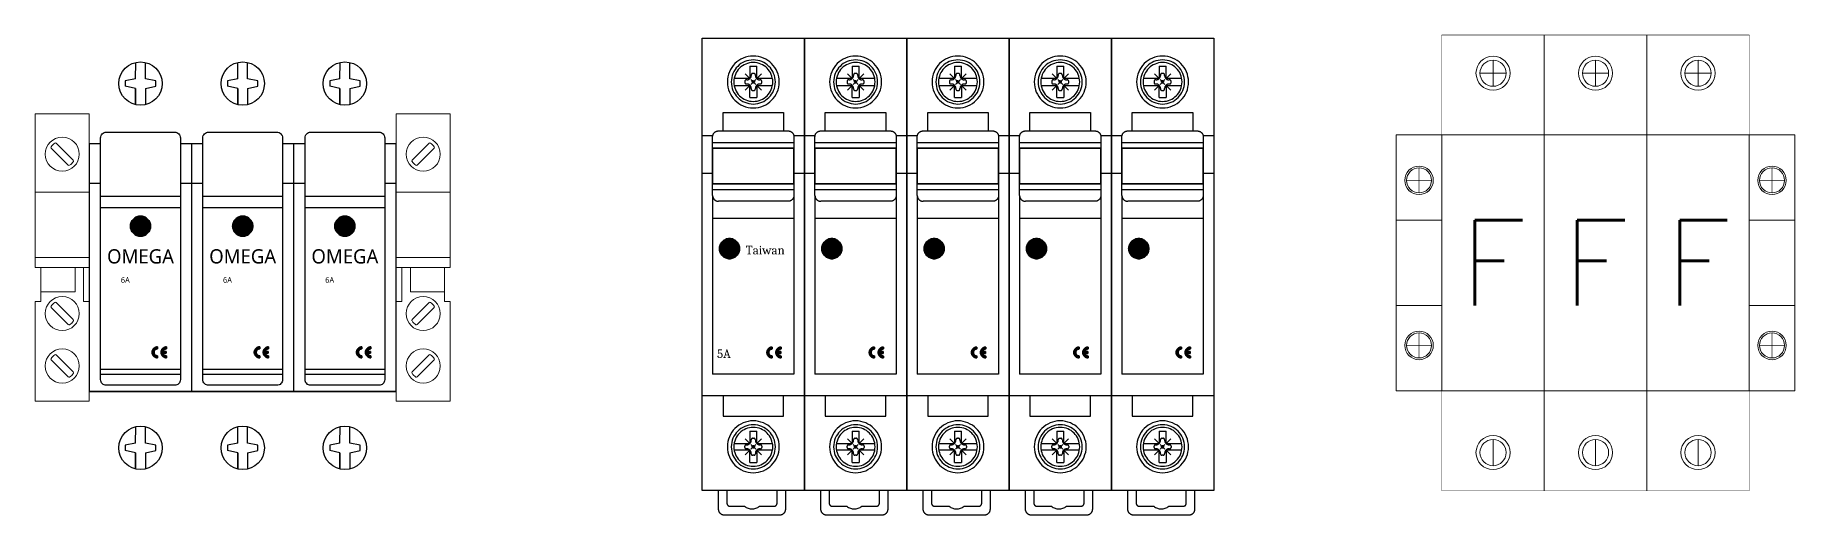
# Model space of a CAD drawing. Header units: millimetres. Extents: x 11116 to 13202, y 85802 to 88728.
# Drawn here: x 12083 to 12392.1, y 87155.4 to 87239.7 of the extents above; entities that cross this region are included whole.
import ezdxf
from ezdxf.enums import TextEntityAlignment as Align

# ---------------------------------------------------------------- set-up
doc = ezdxf.new("R2010")
doc.units = ezdxf.units.MM
doc.set_wipeout_variables(frame=1)
doc.linetypes.add('DOT', pattern=[0.2, 0.1, -0.1])
doc.linetypes.add('NEW_LINE159', pattern=[0.7, 0.5, -0.2])
doc.layers.add('0 Main component', color=5, linetype='Continuous', lineweight=15)
doc.layers.add('hw_Continuous', color=3, linetype='Continuous', lineweight=13)
doc.styles.add('1_Segoe UI', font='segoeui.ttf')
doc.styles.add('hwBorder', font='Cambria.ttf')

# ---------------------------------------------------------------- blocks, each defined once
blk = doc.blocks.new('*U5')
blk.add_wipeout([(-0.05, 39.5), (-0.05, -39.5), (17.95, -39.5), (17.95, 39.5)])
at = {"ltscale": 5}
for p, q in [((8.09, 32.86), (8.1, 35.71)), ((9.81, 32.86), (9.81, 35.71)), ((8.09, 32.86), (6.28, 32.48)), ((8.09, 32.86), (6.28, 32.48)), ((6.28, 32.48), (6.28, 31.52)), ((8.09, 31.14), (6.28, 31.52)), ((8.09, 31.14), (8.09, 28.29)), ((8.09, 28.29), (8.09, 31.14)), ((11.62, 32.48), (9.81, 32.86)), ((9.81, 31.14), (11.62, 31.52)), ((9.81, 31.14), (9.81, 28.29)), ((9.81, 31.14), (9.81, 31.14)), ((11.62, 31.52), (11.62, 32.48)), ((-0.05, 21.5), (-0.05, -22.1)), ((17.95, -22.1), (17.95, 21.5)), ((-0.05, 0), (0.05, 0)), ((17.85, 0), (17.95, 0)), ((-0.05, -22.1), (17.95, -22.1))]:
    blk.add_line(p, q, dxfattribs=at)
at = {"color": 72}
for p, q in [((-0.05, 21.5), (1.95, 21.5)), ((15.95, 21.5), (17.95, 21.5)), ((-0.05, 14.5), (1.95, 14.5)), ((15.95, 14.5), (17.95, 14.5))]:
    blk.add_line(p, q, dxfattribs=at)
for p, q in [((15.95, 12.17), (1.95, 12.17)), ((15.95, 10.18), (1.95, 10.18)), ((15.95, -18.25), (1.95, -18.25)), ((15.95, -19.09), (1.95, -19.09))]:
    blk.add_line(p, q)
at = {"color": 4}
blk.add_line((17.95, -22.1), (-0.05, -22.1), dxfattribs=at)
at = {"color": 9, "ltscale": 5}
for p, q in [((8.09, -31.14), (8.1, -28.29)), ((9.81, -31.14), (9.81, -28.29)), ((8.09, -31.14), (6.28, -31.52)), ((8.09, -31.14), (6.28, -31.52)), ((6.28, -31.52), (6.28, -32.48)), ((8.09, -32.86), (6.28, -32.48)), ((8.09, -32.86), (8.09, -35.71)), ((8.09, -35.71), (8.09, -32.86)), ((11.62, -31.52), (9.81, -31.14)), ((9.81, -32.86), (11.62, -32.48)), ((9.81, -32.86), (9.81, -35.71)), ((9.81, -32.86), (9.81, -32.86)), ((11.62, -32.48), (11.62, -31.52))]:
    blk.add_line(p, q, dxfattribs=at)
at = {"ltscale": 5}
blk.add_lwpolyline([(1.95, 22.47, -0.414214), (2.95, 23.47), (14.95, 23.47, -0.414214), (15.95, 22.47), (15.95, -20, -0.414214), (14.95, -21), (2.95, -21, -0.414214), (1.95, -20)], format="xyb", close=True, dxfattribs=at)
at = {"color": 240, "linetype": 'NEW_LINE159'}
blk.add_lwpolyline([(10.72, 6.95), (10.72, 6.95), (10.71, 7.13), (10.69, 7.31), (10.64, 7.48), (10.58, 7.64), (10.51, 7.8), (10.42, 7.94), (10.32, 8.08), (10.2, 8.21), (10.08, 8.32), (9.94, 8.42), (9.79, 8.51), (9.64, 8.59), (9.48, 8.65), (9.31, 8.69), (9.13, 8.72), (8.95, 8.73), (8.95, 8.73), (8.77, 8.72), (8.59, 8.69), (8.42, 8.65), (8.26, 8.59), (8.11, 8.51), (7.96, 8.42), (7.82, 8.32), (7.7, 8.21), (7.58, 8.08), (7.48, 7.94), (7.39, 7.8), (7.32, 7.64), (7.26, 7.48), (7.21, 7.31), (7.19, 7.13), (7.18, 6.95), (7.18, 6.95), (7.19, 6.77), (7.21, 6.6), (7.26, 6.43), (7.32, 6.26), (7.39, 6.11), (7.48, 5.96), (7.58, 5.83), (7.7, 5.7), (7.82, 5.59), (7.96, 5.48), (8.11, 5.4), (8.26, 5.32), (8.42, 5.26), (8.59, 5.22), (8.77, 5.19), (8.95, 5.18), (8.95, 5.18), (9.13, 5.19), (9.31, 5.22), (9.48, 5.26), (9.64, 5.32), (9.79, 5.4), (9.94, 5.48), (10.08, 5.59), (10.2, 5.7), (10.32, 5.83), (10.42, 5.96), (10.51, 6.11), (10.58, 6.26), (10.64, 6.43), (10.69, 6.6), (10.71, 6.77), (10.72, 6.95)], dxfattribs=at)
at = {"color": 240}
for points in [[(10.72, 6.95), (7.18, 6.95), (7.19, 7.13)], [(7.19, 7.13), (7.18, 6.95)], [(7.18, 6.95), (10.71, 6.78)], [(10.71, 6.78), (7.19, 6.78), (7.18, 6.95)], [(7.18, 6.95), (10.71, 6.78)], [(10.71, 6.78), (10.72, 6.95), (7.18, 6.95)], [(7.18, 6.95), (7.19, 6.78)], [(10.71, 7.13), (7.19, 7.13), (7.21, 7.3)], [(7.21, 7.3), (7.19, 7.13)], [(7.19, 7.13), (10.72, 6.95)], [(7.19, 7.13), (10.72, 6.95)], [(10.72, 6.95), (10.71, 7.13), (7.19, 7.13)], [(7.19, 6.78), (10.69, 6.61)], [(10.69, 6.61), (7.21, 6.61), (7.19, 6.78)], [(7.19, 6.78), (10.69, 6.61)], [(10.69, 6.61), (10.71, 6.78), (7.19, 6.78)], [(7.19, 6.78), (7.21, 6.61)], [(10.69, 7.3), (7.21, 7.3), (7.25, 7.47)], [(7.25, 7.47), (7.21, 7.3)], [(7.21, 7.3), (10.71, 7.13)], [(7.21, 7.3), (10.71, 7.13)], [(10.71, 7.13), (10.69, 7.3), (7.21, 7.3)], [(7.21, 6.61), (10.65, 6.44)], [(10.65, 6.44), (7.25, 6.44), (7.21, 6.61)], [(7.21, 6.61), (10.65, 6.44)], [(10.65, 6.44), (10.69, 6.61), (7.21, 6.61)], [(7.21, 6.61), (7.25, 6.44)], [(10.65, 7.47), (7.25, 7.47), (7.31, 7.63)], [(7.31, 7.63), (7.25, 7.47)], [(7.25, 7.47), (10.69, 7.3)], [(7.25, 7.47), (10.69, 7.3)], [(10.69, 7.3), (10.65, 7.47), (7.25, 7.47)], [(7.25, 6.44), (10.59, 6.28)], [(10.59, 6.28), (7.31, 6.28), (7.25, 6.44)], [(7.25, 6.44), (10.59, 6.28)], [(10.59, 6.28), (10.65, 6.44), (7.25, 6.44)], [(7.25, 6.44), (7.31, 6.28)], [(10.59, 7.63), (7.31, 7.63), (7.39, 7.79)], [(7.39, 7.79), (7.31, 7.63)], [(7.31, 7.63), (10.65, 7.47)], [(7.31, 7.63), (10.65, 7.47)], [(10.65, 7.47), (10.59, 7.63), (7.31, 7.63)], [(7.31, 6.28), (10.51, 6.12)], [(10.51, 6.12), (7.39, 6.12), (7.31, 6.28)], [(7.31, 6.28), (10.51, 6.12)], [(10.51, 6.12), (10.59, 6.28), (7.31, 6.28)], [(7.31, 6.28), (7.39, 6.12)], [(10.51, 7.79), (7.39, 7.79), (7.48, 7.94)], [(7.48, 7.94), (7.39, 7.79)], [(7.39, 7.79), (10.59, 7.63)], [(7.39, 7.79), (10.59, 7.63)], [(10.59, 7.63), (10.51, 7.79), (7.39, 7.79)], [(10.42, 7.94), (7.48, 7.94), (7.58, 8.08)], [(7.58, 8.08), (7.48, 7.94)], [(7.48, 7.94), (10.51, 7.79)], [(7.48, 7.94), (10.51, 7.79)], [(10.51, 7.79), (10.42, 7.94), (7.48, 7.94)], [(10.32, 8.08), (7.58, 8.08), (7.7, 8.21)], [(7.7, 8.21), (7.58, 8.08)], [(7.58, 8.08), (10.42, 7.94)], [(7.58, 8.08), (10.42, 7.94)], [(10.42, 7.94), (10.32, 8.08), (7.58, 8.08)], [(10.2, 8.21), (7.7, 8.21), (7.83, 8.32)], [(7.83, 8.32), (7.7, 8.21)], [(7.7, 8.21), (10.32, 8.08)], [(7.7, 8.21), (10.32, 8.08)], [(10.32, 8.08), (10.2, 8.21), (7.7, 8.21)], [(10.07, 8.32), (7.83, 8.32), (7.97, 8.43)], [(7.97, 8.43), (7.83, 8.32)], [(7.83, 8.32), (10.2, 8.21)], [(7.83, 8.32), (10.2, 8.21)], [(10.2, 8.21), (10.07, 8.32), (7.83, 8.32)], [(9.93, 8.43), (7.97, 8.43), (8.11, 8.52)], [(8.11, 8.52), (7.97, 8.43)], [(7.97, 8.43), (10.07, 8.32)], [(7.97, 8.43), (10.07, 8.32)], [(10.07, 8.32), (9.93, 8.43), (7.97, 8.43)], [(9.79, 8.52), (8.11, 8.52), (8.27, 8.59)], [(8.27, 8.59), (8.11, 8.52)], [(8.11, 8.52), (9.93, 8.43)], [(8.11, 8.52), (9.93, 8.43)], [(9.93, 8.43), (9.79, 8.52), (8.11, 8.52)], [(9.63, 8.59), (8.27, 8.59), (8.44, 8.65)], [(8.44, 8.65), (8.27, 8.59)], [(8.27, 8.59), (9.79, 8.52)], [(8.27, 8.59), (9.79, 8.52)], [(9.79, 8.52), (9.63, 8.59), (8.27, 8.59)], [(9.46, 8.65), (8.44, 8.65), (8.6, 8.69)], [(8.6, 8.69), (8.44, 8.65)], [(8.44, 8.65), (9.63, 8.59)], [(8.44, 8.65), (9.63, 8.59)], [(9.63, 8.59), (9.46, 8.65), (8.44, 8.65)], [(9.3, 8.69), (8.6, 8.69), (8.78, 8.72)], [(8.78, 8.72), (8.6, 8.69)], [(8.6, 8.69), (9.46, 8.65)], [(8.6, 8.69), (9.46, 8.65)], [(9.46, 8.65), (9.3, 8.69), (8.6, 8.69)], [(9.12, 8.72), (8.78, 8.72), (8.95, 8.73)], [(8.95, 8.73), (8.78, 8.72)], [(8.78, 8.72), (9.3, 8.69)], [(8.78, 8.72), (9.3, 8.69)], [(9.3, 8.69), (9.12, 8.72), (8.78, 8.72)], [(8.95, 8.73), (9.12, 8.72)], [(9.12, 8.72), (8.95, 8.73)], [(9.12, 8.72), (9.3, 8.69)], [(9.3, 8.69), (9.46, 8.65)], [(9.46, 8.65), (9.63, 8.59)], [(9.63, 8.59), (9.79, 8.52)], [(9.79, 8.52), (9.93, 8.43)], [(9.93, 8.43), (10.07, 8.32)], [(10.07, 8.32), (10.2, 8.21)], [(10.2, 8.21), (10.32, 8.08)], [(10.32, 8.08), (10.42, 7.94)], [(10.42, 7.94), (10.51, 7.79)], [(10.51, 7.79), (10.59, 7.63)], [(10.59, 6.28), (10.51, 6.12)], [(10.59, 7.63), (10.65, 7.47)], [(10.65, 6.44), (10.59, 6.28)], [(10.65, 7.47), (10.69, 7.3)], [(10.69, 6.61), (10.65, 6.44)], [(10.69, 7.3), (10.71, 7.13)], [(10.71, 6.78), (10.69, 6.61)], [(10.71, 7.13), (10.72, 6.95)], [(10.72, 6.95), (10.71, 6.78)], [(7.39, 6.12), (10.42, 5.97)], [(10.42, 5.97), (7.48, 5.97), (7.39, 6.12)], [(7.39, 6.12), (10.42, 5.97)], [(10.42, 5.97), (10.51, 6.12), (7.39, 6.12)], [(7.39, 6.12), (7.48, 5.97)], [(7.48, 5.97), (10.32, 5.83)], [(10.32, 5.83), (7.58, 5.83), (7.48, 5.97)], [(7.48, 5.97), (10.32, 5.83)], [(10.32, 5.83), (10.42, 5.97), (7.48, 5.97)], [(7.48, 5.97), (7.58, 5.83)], [(7.58, 5.83), (10.2, 5.7)], [(10.2, 5.7), (7.7, 5.7), (7.58, 5.83)], [(7.58, 5.83), (10.2, 5.7)], [(10.2, 5.7), (10.32, 5.83), (7.58, 5.83)], [(7.58, 5.83), (7.7, 5.7)], [(7.7, 5.7), (10.07, 5.58)], [(10.07, 5.58), (7.83, 5.58), (7.7, 5.7)], [(7.7, 5.7), (10.07, 5.58)], [(10.07, 5.58), (10.2, 5.7), (7.7, 5.7)], [(7.7, 5.7), (7.83, 5.58)], [(7.83, 5.58), (9.93, 5.48)], [(9.93, 5.48), (7.97, 5.48), (7.83, 5.58)], [(7.83, 5.58), (9.93, 5.48)], [(9.93, 5.48), (10.07, 5.58), (7.83, 5.58)], [(7.83, 5.58), (7.97, 5.48)], [(7.97, 5.48), (9.79, 5.39)], [(9.79, 5.39), (8.11, 5.39), (7.97, 5.48)], [(7.97, 5.48), (9.79, 5.39)], [(9.79, 5.39), (9.93, 5.48), (7.97, 5.48)], [(7.97, 5.48), (8.11, 5.39)], [(8.11, 5.39), (9.63, 5.32)], [(9.63, 5.32), (8.27, 5.32), (8.11, 5.39)], [(8.11, 5.39), (9.63, 5.32)], [(9.63, 5.32), (9.79, 5.39), (8.11, 5.39)], [(8.11, 5.39), (8.27, 5.32)], [(8.27, 5.32), (9.46, 5.26)], [(9.46, 5.26), (8.44, 5.26), (8.27, 5.32)], [(8.27, 5.32), (9.46, 5.26)], [(9.46, 5.26), (9.63, 5.32), (8.27, 5.32)], [(8.27, 5.32), (8.44, 5.26)], [(8.44, 5.26), (9.3, 5.22)], [(9.3, 5.22), (8.6, 5.22), (8.44, 5.26)], [(8.44, 5.26), (9.3, 5.22)], [(9.3, 5.22), (9.46, 5.26), (8.44, 5.26)], [(8.44, 5.26), (8.6, 5.22)], [(8.6, 5.22), (9.12, 5.19)], [(9.12, 5.19), (8.78, 5.19), (8.6, 5.22)], [(8.6, 5.22), (9.12, 5.19)], [(9.12, 5.19), (9.3, 5.22), (8.6, 5.22)], [(8.6, 5.22), (8.78, 5.19)], [(8.78, 5.19), (8.95, 5.18)], [(8.95, 5.18), (9.12, 5.19), (8.78, 5.19)], [(8.95, 5.18), (8.78, 5.19)], [(9.12, 5.19), (8.95, 5.18)], [(9.3, 5.22), (9.12, 5.19)], [(9.46, 5.26), (9.3, 5.22)], [(9.63, 5.32), (9.46, 5.26)], [(9.79, 5.39), (9.63, 5.32)], [(9.93, 5.48), (9.79, 5.39)], [(10.07, 5.58), (9.93, 5.48)], [(10.2, 5.7), (10.07, 5.58)], [(10.32, 5.83), (10.2, 5.7)], [(10.42, 5.97), (10.32, 5.83)], [(10.51, 6.12), (10.42, 5.97)]]:
    blk.add_lwpolyline(points, dxfattribs=at)
for points in [[(11.94, -14.25), (11.94, -14.25), (11.88, -14.25), (11.81, -14.26), (11.75, -14.27), (11.69, -14.28), (11.63, -14.3), (11.57, -14.32), (11.52, -14.35), (11.46, -14.38), (11.41, -14.41), (11.36, -14.45), (11.31, -14.49), (11.27, -14.53), (11.22, -14.58), (11.18, -14.62), (11.15, -14.68), (11.11, -14.73), (11.11, -14.73), (11.08, -14.79), (11.06, -14.84), (11.03, -14.9), (11.02, -14.96), (11, -15.02), (10.99, -15.08), (10.99, -15.15), (10.98, -15.21), (10.99, -15.27), (10.99, -15.33), (11, -15.39), (11.02, -15.45), (11.03, -15.51), (11.06, -15.57), (11.08, -15.63), (11.11, -15.69), (11.11, -15.69), (11.15, -15.74), (11.18, -15.79), (11.22, -15.84), (11.27, -15.89), (11.31, -15.93), (11.36, -15.97), (11.41, -16), (11.46, -16.04), (11.52, -16.07), (11.57, -16.09), (11.63, -16.11), (11.69, -16.13), (11.75, -16.15), (11.81, -16.16), (11.88, -16.16), (11.94, -16.16)], [(11.94, -14.59), (11.94, -14.59), (11.9, -14.59), (11.86, -14.6), (11.82, -14.6), (11.78, -14.61), (11.74, -14.62), (11.7, -14.64), (11.67, -14.66), (11.63, -14.67), (11.6, -14.69), (11.57, -14.72), (11.54, -14.74), (11.51, -14.77), (11.48, -14.8), (11.45, -14.83), (11.43, -14.86), (11.41, -14.9), (11.41, -14.9), (11.39, -14.94), (11.37, -14.97), (11.36, -15.01), (11.35, -15.05), (11.34, -15.09), (11.33, -15.13), (11.33, -15.17), (11.32, -15.21), (11.33, -15.25), (11.33, -15.29), (11.34, -15.33), (11.35, -15.37), (11.36, -15.4), (11.37, -15.44), (11.39, -15.48), (11.41, -15.52), (11.41, -15.52), (11.43, -15.55), (11.45, -15.58), (11.48, -15.62), (11.51, -15.64), (11.54, -15.67), (11.57, -15.7), (11.6, -15.72), (11.63, -15.74), (11.67, -15.76), (11.7, -15.78), (11.74, -15.79), (11.78, -15.8), (11.82, -15.81), (11.86, -15.82), (11.9, -15.82), (11.94, -15.82)], [(13.51, -14.25), (13.51, -14.25), (13.45, -14.25), (13.39, -14.26), (13.33, -14.27), (13.27, -14.28), (13.21, -14.3), (13.15, -14.32), (13.09, -14.35), (13.04, -14.38), (12.98, -14.41), (12.93, -14.45), (12.89, -14.49), (12.84, -14.53), (12.8, -14.58), (12.76, -14.62), (12.72, -14.68), (12.69, -14.73), (12.69, -14.73), (12.66, -14.79), (12.63, -14.84), (12.61, -14.9), (12.59, -14.96), (12.58, -15.02), (12.57, -15.08), (12.56, -15.15), (12.56, -15.21), (12.56, -15.27), (12.57, -15.33), (12.58, -15.39), (12.59, -15.45), (12.61, -15.51), (12.63, -15.57), (12.66, -15.63), (12.69, -15.69), (12.69, -15.69), (12.72, -15.74), (12.76, -15.79), (12.8, -15.84), (12.84, -15.89), (12.89, -15.93), (12.93, -15.97), (12.98, -16), (13.04, -16.04), (13.09, -16.07), (13.15, -16.09), (13.21, -16.11), (13.27, -16.13), (13.33, -16.15), (13.39, -16.16), (13.45, -16.16), (13.51, -16.16)], [(13.51, -14.59), (13.51, -14.59), (13.46, -14.59), (13.41, -14.6), (13.36, -14.61), (13.32, -14.62), (13.27, -14.64), (13.23, -14.66), (13.18, -14.69), (13.14, -14.72), (13.11, -14.75), (13.07, -14.78), (13.04, -14.82), (13.01, -14.86), (12.98, -14.9), (12.96, -14.94), (12.94, -14.99), (12.92, -15.04)], [(12.92, -15.04), (13.43, -15.04)], [(12.92, -15.38), (13.43, -15.38)], [(12.92, -15.38), (12.92, -15.38), (12.94, -15.43), (12.96, -15.47), (12.98, -15.52), (13.01, -15.56), (13.04, -15.6), (13.07, -15.64), (13.11, -15.67), (13.14, -15.7), (13.18, -15.73), (13.23, -15.75), (13.27, -15.77), (13.32, -15.79), (13.36, -15.81), (13.41, -15.82), (13.46, -15.82), (13.51, -15.82)], [(13.43, -15.04), (13.43, -15.38)]]:
    blk.add_lwpolyline(points)
at = {"color": 251}
for points in [[(11.32, -15.21), (10.98, -15.21), (10.99, -15.1)], [(10.99, -15.1), (10.98, -15.21)], [(10.98, -15.21), (11.33, -15.32)], [(11.33, -15.32), (10.99, -15.32), (10.98, -15.21)], [(10.98, -15.21), (11.33, -15.32)], [(11.33, -15.32), (11.32, -15.21), (10.98, -15.21)], [(10.98, -15.21), (10.99, -15.32)], [(11.34, -15.08), (10.99, -15.08), (11.01, -15)], [(11.01, -15), (10.99, -15.08)], [(10.99, -15.08), (11.33, -15.1)], [(11.33, -15.1), (10.99, -15.1), (10.99, -15.08)], [(10.99, -15.08), (11.33, -15.1)], [(11.33, -15.1), (11.34, -15.08), (10.99, -15.08)], [(10.99, -15.08), (10.99, -15.1)], [(10.99, -15.1), (11.32, -15.21)], [(10.99, -15.1), (11.32, -15.21)], [(11.32, -15.21), (11.33, -15.1), (10.99, -15.1)], [(10.99, -15.32), (11.34, -15.33)], [(11.34, -15.33), (10.99, -15.33), (10.99, -15.32)], [(10.99, -15.32), (11.34, -15.33)], [(11.34, -15.33), (11.33, -15.32), (10.99, -15.32)], [(10.99, -15.32), (10.99, -15.33)], [(10.99, -15.33), (11.36, -15.42)], [(11.36, -15.42), (11.01, -15.42), (10.99, -15.33)], [(10.99, -15.33), (11.36, -15.42)], [(11.36, -15.42), (11.34, -15.33), (10.99, -15.33)], [(10.99, -15.33), (11.01, -15.42)], [(11.36, -15), (11.01, -15), (11.02, -14.96)], [(11.02, -14.96), (11.01, -15)], [(11.01, -15), (11.34, -15.08)], [(11.01, -15), (11.34, -15.08)], [(11.34, -15.08), (11.36, -15), (11.01, -15)], [(11.01, -15.42), (11.38, -15.46)], [(11.38, -15.46), (11.02, -15.46), (11.01, -15.42)], [(11.01, -15.42), (11.38, -15.46)], [(11.38, -15.46), (11.36, -15.42), (11.01, -15.42)], [(11.01, -15.42), (11.02, -15.46)], [(11.38, -14.96), (11.02, -14.96), (11.04, -14.9)], [(11.04, -14.9), (11.02, -14.96)], [(11.02, -14.96), (11.36, -15)], [(11.02, -14.96), (11.36, -15)], [(11.36, -15), (11.38, -14.96), (11.02, -14.96)], [(11.41, -14.9), (11.04, -14.9), (11.06, -14.84)], [(11.06, -14.84), (11.04, -14.9)], [(11.04, -14.9), (11.38, -14.96)], [(11.04, -14.9), (11.38, -14.96)], [(11.38, -14.96), (11.41, -14.9), (11.04, -14.9)], [(11.45, -14.84), (11.06, -14.84), (11.07, -14.81)], [(11.07, -14.81), (11.06, -14.84)], [(11.06, -14.84), (11.41, -14.9)], [(11.06, -14.84), (11.41, -14.9)], [(11.41, -14.9), (11.45, -14.84), (11.06, -14.84)], [(11.47, -14.81), (11.07, -14.81), (11.11, -14.74)], [(11.11, -14.74), (11.07, -14.81)], [(11.07, -14.81), (11.45, -14.84)], [(11.07, -14.81), (11.45, -14.84)], [(11.45, -14.84), (11.47, -14.81), (11.07, -14.81)], [(11.55, -14.73), (11.11, -14.73), (11.15, -14.67)], [(11.15, -14.67), (11.11, -14.73)], [(11.11, -14.73), (11.55, -14.74)], [(11.55, -14.74), (11.11, -14.74), (11.11, -14.73)], [(11.11, -14.73), (11.55, -14.74)], [(11.55, -14.74), (11.55, -14.73), (11.11, -14.73)], [(11.11, -14.73), (11.11, -14.74)], [(11.11, -14.74), (11.47, -14.81)], [(11.11, -14.74), (11.47, -14.81)], [(11.47, -14.81), (11.55, -14.74), (11.11, -14.74)], [(11.63, -14.67), (11.15, -14.67), (11.18, -14.63)], [(11.18, -14.63), (11.15, -14.67)], [(11.15, -14.67), (11.55, -14.73)], [(11.15, -14.67), (11.55, -14.73)], [(11.55, -14.73), (11.63, -14.67), (11.15, -14.67)], [(11.74, -14.63), (11.18, -14.63), (11.2, -14.6)], [(11.2, -14.6), (11.18, -14.63)], [(11.18, -14.63), (11.73, -14.63)], [(11.73, -14.63), (11.18, -14.63), (11.18, -14.63)], [(11.18, -14.63), (11.73, -14.63)], [(11.73, -14.63), (11.74, -14.63), (11.18, -14.63)], [(11.18, -14.63), (11.63, -14.67)], [(11.18, -14.63), (11.63, -14.67)], [(11.63, -14.67), (11.73, -14.63), (11.18, -14.63)], [(11.18, -14.63), (11.18, -14.63)], [(11.83, -14.6), (11.2, -14.6), (11.21, -14.59)], [(11.21, -14.59), (11.2, -14.6)], [(11.2, -14.6), (11.74, -14.63)], [(11.2, -14.6), (11.74, -14.63)], [(11.74, -14.63), (11.83, -14.6), (11.2, -14.6)], [(11.94, -14.59), (11.21, -14.59), (11.26, -14.53)], [(11.26, -14.53), (11.21, -14.59)], [(11.21, -14.59), (11.83, -14.6)], [(11.21, -14.59), (11.83, -14.6)], [(11.83, -14.6), (11.94, -14.59), (11.21, -14.59)], [(11.94, -14.53), (11.26, -14.53), (11.36, -14.45)], [(11.36, -14.45), (11.26, -14.53)], [(11.26, -14.53), (11.94, -14.59)], [(11.26, -14.53), (11.94, -14.59)], [(11.94, -14.59), (11.94, -14.53), (11.26, -14.53)], [(11.33, -15.1), (11.32, -15.21)], [(11.32, -15.21), (11.33, -15.32)], [(11.34, -15.08), (11.33, -15.1)], [(11.33, -15.32), (11.34, -15.33)], [(11.36, -15), (11.34, -15.08)], [(11.34, -15.33), (11.36, -15.42)], [(11.94, -14.45), (11.36, -14.45), (11.46, -14.38)], [(11.46, -14.38), (11.36, -14.45)], [(11.36, -14.45), (11.94, -14.53)], [(11.36, -14.45), (11.94, -14.53)], [(11.94, -14.53), (11.94, -14.45), (11.36, -14.45)], [(11.38, -14.96), (11.36, -15)], [(11.36, -15.42), (11.38, -15.46)], [(11.41, -14.9), (11.38, -14.96)], [(11.45, -14.84), (11.41, -14.9)], [(11.47, -14.81), (11.45, -14.84)], [(11.94, -14.38), (11.46, -14.38), (11.58, -14.32)], [(11.58, -14.32), (11.46, -14.38)], [(11.46, -14.38), (11.94, -14.45)], [(11.46, -14.38), (11.94, -14.45)], [(11.94, -14.45), (11.94, -14.38), (11.46, -14.38)], [(11.55, -14.74), (11.47, -14.81)], [(11.63, -14.67), (11.55, -14.73)], [(11.55, -14.73), (11.55, -14.74)], [(11.94, -14.32), (11.58, -14.32), (11.69, -14.28)], [(11.69, -14.28), (11.58, -14.32)], [(11.58, -14.32), (11.94, -14.38)], [(11.58, -14.32), (11.94, -14.38)], [(11.94, -14.38), (11.94, -14.32), (11.58, -14.32)], [(11.73, -14.63), (11.63, -14.67)], [(11.94, -14.28), (11.69, -14.28), (11.82, -14.26)], [(11.82, -14.26), (11.69, -14.28)], [(11.69, -14.28), (11.94, -14.32)], [(11.69, -14.28), (11.94, -14.32)], [(11.94, -14.32), (11.94, -14.28), (11.69, -14.28)], [(11.74, -14.63), (11.73, -14.63)], [(11.83, -14.6), (11.74, -14.63)], [(11.94, -14.26), (11.82, -14.26), (11.94, -14.25)], [(11.94, -14.25), (11.82, -14.26)], [(11.82, -14.26), (11.94, -14.28)], [(11.82, -14.26), (11.94, -14.28)], [(11.94, -14.28), (11.94, -14.26), (11.82, -14.26)], [(11.94, -14.59), (11.83, -14.6)], [(11.94, -14.25), (11.94, -14.26)], [(11.94, -14.26), (11.94, -14.25)], [(11.94, -14.26), (11.94, -14.28)], [(11.94, -14.28), (11.94, -14.32)], [(11.94, -14.32), (11.94, -14.38)], [(11.94, -14.38), (11.94, -14.45)], [(11.94, -14.45), (11.94, -14.53)], [(11.94, -14.53), (11.94, -14.59)], [(13.43, -15.21), (12.56, -15.21), (12.57, -15.08)], [(12.57, -15.08), (12.56, -15.21)], [(12.56, -15.21), (13.43, -15.33)], [(13.43, -15.33), (12.57, -15.33), (12.56, -15.21)], [(12.56, -15.21), (13.43, -15.33)], [(13.43, -15.33), (13.43, -15.21), (12.56, -15.21)], [(12.56, -15.21), (12.57, -15.33)], [(13.43, -15.08), (12.57, -15.08), (12.58, -15.04)], [(12.58, -15.04), (12.57, -15.08)], [(12.57, -15.08), (13.43, -15.21)], [(12.57, -15.08), (13.43, -15.21)], [(13.43, -15.21), (13.43, -15.08), (12.57, -15.08)], [(12.57, -15.33), (13.43, -15.38)], [(13.43, -15.38), (12.58, -15.38), (12.57, -15.33)], [(12.57, -15.33), (13.43, -15.38)], [(13.43, -15.38), (13.43, -15.33), (12.57, -15.33)], [(12.57, -15.33), (12.58, -15.38)], [(12.92, -15.04), (12.58, -15.04), (12.59, -14.96)], [(12.59, -14.96), (12.58, -15.04)], [(12.58, -15.04), (13.43, -15.08)], [(12.58, -15.04), (13.43, -15.08)], [(13.43, -15.08), (13.43, -15.04), (12.58, -15.04)], [(12.58, -15.38), (12.95, -15.46)], [(12.95, -15.46), (12.59, -15.46), (12.58, -15.38)], [(12.58, -15.38), (12.95, -15.46)], [(12.95, -15.46), (12.92, -15.38), (12.58, -15.38)], [(12.58, -15.38), (12.59, -15.46)], [(12.95, -14.96), (12.59, -14.96), (12.6, -14.93)], [(12.6, -14.93), (12.59, -14.96)], [(12.59, -14.96), (12.92, -15.04)], [(12.59, -14.96), (12.92, -15.04)], [(12.92, -15.04), (12.95, -14.96), (12.59, -14.96)], [(12.96, -14.93), (12.6, -14.93), (12.63, -14.84)], [(12.63, -14.84), (12.6, -14.93)], [(12.6, -14.93), (12.95, -14.96)], [(12.6, -14.93), (12.95, -14.96)], [(12.95, -14.96), (12.96, -14.93), (12.6, -14.93)], [(13.02, -14.84), (12.63, -14.84), (12.68, -14.75)], [(12.68, -14.75), (12.63, -14.84)], [(12.63, -14.84), (13.02, -14.84)], [(13.02, -14.84), (12.63, -14.84), (12.63, -14.84)], [(12.63, -14.84), (13.02, -14.84)], [(13.02, -14.84), (13.02, -14.84), (12.63, -14.84)], [(12.63, -14.84), (12.96, -14.93)], [(12.63, -14.84), (12.96, -14.93)], [(12.96, -14.93), (13.02, -14.84), (12.63, -14.84)], [(12.63, -14.84), (12.63, -14.84)], [(13.1, -14.75), (12.68, -14.75), (12.69, -14.73)], [(12.69, -14.73), (12.68, -14.75)], [(12.68, -14.75), (13.02, -14.84)], [(12.68, -14.75), (13.02, -14.84)], [(13.02, -14.84), (13.1, -14.75), (12.68, -14.75)], [(13.13, -14.73), (12.69, -14.73), (12.72, -14.68)], [(12.72, -14.68), (12.69, -14.73)], [(12.69, -14.73), (13.1, -14.75)], [(12.69, -14.73), (13.1, -14.75)], [(13.1, -14.75), (13.13, -14.73), (12.69, -14.73)], [(13.19, -14.68), (12.72, -14.68), (12.75, -14.63)], [(12.75, -14.63), (12.72, -14.68)], [(12.72, -14.68), (13.13, -14.73)], [(12.72, -14.68), (13.13, -14.73)], [(13.13, -14.73), (13.19, -14.68), (12.72, -14.68)], [(13.29, -14.63), (12.75, -14.63), (12.76, -14.63)], [(12.75, -14.63), (13.19, -14.68)], [(12.75, -14.63), (13.19, -14.68)], [(13.19, -14.68), (13.29, -14.63), (12.75, -14.63)], [(12.76, -14.63), (12.75, -14.63)], [(13.32, -14.63), (12.76, -14.63), (12.78, -14.6)], [(12.78, -14.6), (12.76, -14.63)], [(12.76, -14.63), (13.29, -14.63)], [(12.76, -14.63), (13.29, -14.63)], [(13.29, -14.63), (13.32, -14.63), (12.76, -14.63)], [(13.4, -14.6), (12.78, -14.6), (12.79, -14.59)], [(12.79, -14.59), (12.78, -14.6)], [(12.78, -14.6), (13.32, -14.63)], [(12.78, -14.6), (13.32, -14.63)], [(13.32, -14.63), (13.4, -14.6), (12.78, -14.6)], [(13.51, -14.59), (12.79, -14.59), (12.84, -14.53)], [(12.84, -14.53), (12.79, -14.59)], [(12.79, -14.59), (13.4, -14.6)], [(12.79, -14.59), (13.4, -14.6)], [(13.4, -14.6), (13.51, -14.59), (12.79, -14.59)], [(13.51, -14.53), (12.84, -14.53), (12.93, -14.45)], [(12.93, -14.45), (12.84, -14.53)], [(12.84, -14.53), (13.51, -14.59)], [(12.84, -14.53), (13.51, -14.59)], [(13.51, -14.59), (13.51, -14.53), (12.84, -14.53)], [(12.95, -14.96), (12.92, -15.04)], [(12.92, -15.04), (13.43, -15.04)], [(12.92, -15.04), (12.92, -15.04)], [(12.92, -15.04), (13.43, -15.04)], [(12.92, -15.38), (13.43, -15.38)], [(12.92, -15.38), (12.92, -15.38)], [(12.92, -15.38), (13.43, -15.38)], [(12.92, -15.38), (12.95, -15.46)], [(13.51, -14.45), (12.93, -14.45), (13.04, -14.38)], [(13.04, -14.38), (12.93, -14.45)], [(12.93, -14.45), (13.51, -14.53)], [(12.93, -14.45), (13.51, -14.53)], [(13.51, -14.53), (13.51, -14.45), (12.93, -14.45)], [(12.96, -14.93), (12.95, -14.96)], [(13.02, -14.84), (12.96, -14.93)], [(13.1, -14.75), (13.02, -14.84)], [(13.02, -14.84), (13.02, -14.84)], [(13.51, -14.38), (13.04, -14.38), (13.15, -14.32)], [(13.15, -14.32), (13.04, -14.38)], [(13.04, -14.38), (13.51, -14.45)], [(13.04, -14.38), (13.51, -14.45)], [(13.51, -14.45), (13.51, -14.38), (13.04, -14.38)], [(13.13, -14.73), (13.1, -14.75)], [(13.19, -14.68), (13.13, -14.73)], [(13.51, -14.32), (13.15, -14.32), (13.27, -14.28)], [(13.27, -14.28), (13.15, -14.32)], [(13.15, -14.32), (13.51, -14.38)], [(13.15, -14.32), (13.51, -14.38)], [(13.51, -14.38), (13.51, -14.32), (13.15, -14.32)], [(13.29, -14.63), (13.19, -14.68)], [(13.51, -14.28), (13.27, -14.28), (13.39, -14.26)], [(13.39, -14.26), (13.27, -14.28)], [(13.27, -14.28), (13.51, -14.32)], [(13.27, -14.28), (13.51, -14.32)], [(13.51, -14.32), (13.51, -14.28), (13.27, -14.28)], [(13.32, -14.63), (13.29, -14.63)], [(13.4, -14.6), (13.32, -14.63)], [(13.51, -14.26), (13.39, -14.26), (13.51, -14.25)], [(13.51, -14.25), (13.39, -14.26)], [(13.39, -14.26), (13.51, -14.28)], [(13.39, -14.26), (13.51, -14.28)], [(13.51, -14.28), (13.51, -14.26), (13.39, -14.26)], [(13.51, -14.59), (13.4, -14.6)], [(13.43, -15.04), (13.43, -15.08)], [(13.43, -15.08), (13.43, -15.21)], [(13.43, -15.21), (13.43, -15.33)], [(13.43, -15.33), (13.43, -15.38)], [(13.51, -14.25), (13.51, -14.26)], [(13.51, -14.26), (13.51, -14.25)], [(13.51, -14.26), (13.51, -14.28)], [(13.51, -14.28), (13.51, -14.32)], [(13.51, -14.32), (13.51, -14.38)], [(13.51, -14.38), (13.51, -14.45)], [(13.51, -14.45), (13.51, -14.53)], [(13.51, -14.53), (13.51, -14.59)], [(11.02, -15.46), (11.41, -15.52)], [(11.41, -15.52), (11.04, -15.52), (11.02, -15.46)], [(11.02, -15.46), (11.41, -15.52)], [(11.41, -15.52), (11.38, -15.46), (11.02, -15.46)], [(11.02, -15.46), (11.04, -15.52)], [(11.04, -15.52), (11.45, -15.57)], [(11.45, -15.57), (11.06, -15.57), (11.04, -15.52)], [(11.04, -15.52), (11.45, -15.57)], [(11.45, -15.57), (11.41, -15.52), (11.04, -15.52)], [(11.04, -15.52), (11.06, -15.57)], [(11.06, -15.57), (11.47, -15.6)], [(11.47, -15.6), (11.07, -15.6), (11.06, -15.57)], [(11.06, -15.57), (11.47, -15.6)], [(11.47, -15.6), (11.45, -15.57), (11.06, -15.57)], [(11.06, -15.57), (11.07, -15.6)], [(11.07, -15.6), (11.55, -15.68)], [(11.55, -15.68), (11.11, -15.68), (11.07, -15.6)], [(11.07, -15.6), (11.55, -15.68)], [(11.55, -15.68), (11.47, -15.6), (11.07, -15.6)], [(11.07, -15.6), (11.11, -15.68)], [(11.11, -15.68), (11.55, -15.69)], [(11.55, -15.69), (11.11, -15.69), (11.11, -15.68)], [(11.11, -15.68), (11.55, -15.69)], [(11.55, -15.69), (11.55, -15.68), (11.11, -15.68)], [(11.11, -15.68), (11.11, -15.69)], [(11.11, -15.69), (11.63, -15.74)], [(11.63, -15.74), (11.15, -15.74), (11.11, -15.69)], [(11.11, -15.69), (11.63, -15.74)], [(11.63, -15.74), (11.55, -15.69), (11.11, -15.69)], [(11.11, -15.69), (11.15, -15.74)], [(11.15, -15.74), (11.73, -15.79)], [(11.73, -15.79), (11.18, -15.79), (11.15, -15.74)], [(11.15, -15.74), (11.73, -15.79)], [(11.73, -15.79), (11.63, -15.74), (11.15, -15.74)], [(11.15, -15.74), (11.18, -15.79)], [(11.18, -15.79), (11.74, -15.79)], [(11.74, -15.79), (11.18, -15.79), (11.18, -15.79)], [(11.18, -15.79), (11.74, -15.79)], [(11.74, -15.79), (11.73, -15.79), (11.18, -15.79)], [(11.18, -15.79), (11.83, -15.82)], [(11.83, -15.82), (11.2, -15.82), (11.18, -15.79)], [(11.18, -15.79), (11.83, -15.82)], [(11.83, -15.82), (11.74, -15.79), (11.18, -15.79)], [(11.18, -15.79), (11.18, -15.79)], [(11.18, -15.79), (11.2, -15.82)], [(11.2, -15.82), (11.94, -15.82)], [(11.94, -15.82), (11.21, -15.82), (11.2, -15.82)], [(11.2, -15.82), (11.94, -15.82)], [(11.94, -15.82), (11.83, -15.82), (11.2, -15.82)], [(11.2, -15.82), (11.21, -15.82)], [(11.21, -15.82), (11.94, -15.88)], [(11.94, -15.88), (11.26, -15.88), (11.21, -15.82)], [(11.21, -15.82), (11.94, -15.88)], [(11.94, -15.88), (11.94, -15.82), (11.21, -15.82)], [(11.21, -15.82), (11.26, -15.88)], [(11.26, -15.88), (11.94, -15.97)], [(11.94, -15.97), (11.36, -15.97), (11.26, -15.88)], [(11.26, -15.88), (11.94, -15.97)], [(11.94, -15.97), (11.94, -15.88), (11.26, -15.88)], [(11.26, -15.88), (11.36, -15.97)], [(11.36, -15.97), (11.94, -16.04)], [(11.94, -16.04), (11.46, -16.04), (11.36, -15.97)], [(11.36, -15.97), (11.94, -16.04)], [(11.94, -16.04), (11.94, -15.97), (11.36, -15.97)], [(11.36, -15.97), (11.46, -16.04)], [(11.38, -15.46), (11.41, -15.52)], [(11.41, -15.52), (11.45, -15.57)], [(11.45, -15.57), (11.47, -15.6)], [(11.46, -16.04), (11.94, -16.09)], [(11.94, -16.09), (11.58, -16.09), (11.46, -16.04)], [(11.46, -16.04), (11.94, -16.09)], [(11.94, -16.09), (11.94, -16.04), (11.46, -16.04)], [(11.46, -16.04), (11.58, -16.09)], [(11.47, -15.6), (11.55, -15.68)], [(11.55, -15.68), (11.55, -15.69)], [(11.55, -15.69), (11.63, -15.74)], [(11.58, -16.09), (11.94, -16.13)], [(11.94, -16.13), (11.69, -16.13), (11.58, -16.09)], [(11.58, -16.09), (11.94, -16.13)], [(11.94, -16.13), (11.94, -16.09), (11.58, -16.09)], [(11.58, -16.09), (11.69, -16.13)], [(11.63, -15.74), (11.73, -15.79)], [(11.69, -16.13), (11.94, -16.16)], [(11.94, -16.16), (11.82, -16.16), (11.69, -16.13)], [(11.69, -16.13), (11.94, -16.16)], [(11.94, -16.16), (11.94, -16.13), (11.69, -16.13)], [(11.69, -16.13), (11.82, -16.16)], [(11.73, -15.79), (11.74, -15.79)], [(11.74, -15.79), (11.83, -15.82)], [(11.82, -16.16), (11.94, -16.16)], [(11.94, -16.16), (11.94, -16.16), (11.82, -16.16)], [(11.94, -16.16), (11.82, -16.16)], [(11.83, -15.82), (11.94, -15.82)], [(11.94, -15.82), (11.94, -15.88)], [(11.94, -15.88), (11.94, -15.97)], [(11.94, -15.97), (11.94, -16.04)], [(11.94, -16.04), (11.94, -16.09)], [(11.94, -16.09), (11.94, -16.13)], [(11.94, -16.13), (11.94, -16.16)], [(11.94, -16.16), (11.94, -16.16)], [(12.59, -15.46), (12.96, -15.48)], [(12.96, -15.48), (12.6, -15.48), (12.59, -15.46)], [(12.59, -15.46), (12.96, -15.48)], [(12.96, -15.48), (12.95, -15.46), (12.59, -15.46)], [(12.59, -15.46), (12.6, -15.48)], [(12.6, -15.48), (13.02, -15.57)], [(13.02, -15.57), (12.63, -15.57), (12.6, -15.48)], [(12.6, -15.48), (13.02, -15.57)], [(13.02, -15.57), (12.96, -15.48), (12.6, -15.48)], [(12.6, -15.48), (12.63, -15.57)], [(12.63, -15.57), (13.02, -15.58)], [(13.02, -15.58), (12.63, -15.58), (12.63, -15.57)], [(12.63, -15.57), (13.02, -15.58)], [(13.02, -15.58), (13.02, -15.57), (12.63, -15.57)], [(12.63, -15.57), (12.63, -15.58)], [(12.63, -15.58), (13.1, -15.66)], [(13.1, -15.66), (12.68, -15.66), (12.63, -15.58)], [(12.63, -15.58), (13.1, -15.66)], [(13.1, -15.66), (13.02, -15.58), (12.63, -15.58)], [(12.63, -15.58), (12.68, -15.66)], [(12.68, -15.66), (13.13, -15.69)], [(13.13, -15.69), (12.69, -15.69), (12.68, -15.66)], [(12.68, -15.66), (13.13, -15.69)], [(13.13, -15.69), (13.1, -15.66), (12.68, -15.66)], [(12.68, -15.66), (12.69, -15.69)], [(12.69, -15.69), (13.19, -15.73)], [(13.19, -15.73), (12.72, -15.73), (12.69, -15.69)], [(12.69, -15.69), (13.19, -15.73)], [(13.19, -15.73), (13.13, -15.69), (12.69, -15.69)], [(12.69, -15.69), (12.72, -15.73)], [(12.72, -15.73), (13.29, -15.78)], [(13.29, -15.78), (12.75, -15.78), (12.72, -15.73)], [(12.72, -15.73), (13.29, -15.78)], [(13.29, -15.78), (13.19, -15.73), (12.72, -15.73)], [(12.72, -15.73), (12.75, -15.78)], [(12.75, -15.78), (13.32, -15.79)], [(13.32, -15.79), (12.76, -15.79), (12.75, -15.78)], [(12.75, -15.78), (13.32, -15.79)], [(13.32, -15.79), (13.29, -15.78), (12.75, -15.78)], [(12.75, -15.78), (12.76, -15.79)], [(12.76, -15.79), (13.4, -15.81)], [(13.4, -15.81), (12.78, -15.81), (12.76, -15.79)], [(12.76, -15.79), (13.4, -15.81)], [(13.4, -15.81), (13.32, -15.79), (12.76, -15.79)], [(12.76, -15.79), (12.78, -15.81)], [(12.78, -15.81), (13.51, -15.82)], [(13.51, -15.82), (12.79, -15.82), (12.78, -15.81)], [(12.78, -15.81), (13.51, -15.82)], [(13.51, -15.82), (13.4, -15.81), (12.78, -15.81)], [(12.78, -15.81), (12.79, -15.82)], [(12.79, -15.82), (13.51, -15.88)], [(13.51, -15.88), (12.84, -15.88), (12.79, -15.82)], [(12.79, -15.82), (13.51, -15.88)], [(13.51, -15.88), (13.51, -15.82), (12.79, -15.82)], [(12.79, -15.82), (12.84, -15.88)], [(12.84, -15.88), (13.51, -15.97)], [(13.51, -15.97), (12.93, -15.97), (12.84, -15.88)], [(12.84, -15.88), (13.51, -15.97)], [(13.51, -15.97), (13.51, -15.88), (12.84, -15.88)], [(12.84, -15.88), (12.93, -15.97)], [(12.93, -15.97), (13.51, -16.04)], [(13.51, -16.04), (13.04, -16.04), (12.93, -15.97)], [(12.93, -15.97), (13.51, -16.04)], [(13.51, -16.04), (13.51, -15.97), (12.93, -15.97)], [(12.93, -15.97), (13.04, -16.04)], [(12.95, -15.46), (12.96, -15.48)], [(12.96, -15.48), (13.02, -15.57)], [(13.02, -15.57), (13.02, -15.58)], [(13.02, -15.58), (13.1, -15.66)], [(13.04, -16.04), (13.51, -16.09)], [(13.51, -16.09), (13.15, -16.09), (13.04, -16.04)], [(13.04, -16.04), (13.51, -16.09)], [(13.51, -16.09), (13.51, -16.04), (13.04, -16.04)], [(13.04, -16.04), (13.15, -16.09)], [(13.1, -15.66), (13.13, -15.69)], [(13.13, -15.69), (13.19, -15.73)], [(13.15, -16.09), (13.51, -16.13)], [(13.51, -16.13), (13.27, -16.13), (13.15, -16.09)], [(13.15, -16.09), (13.51, -16.13)], [(13.51, -16.13), (13.51, -16.09), (13.15, -16.09)], [(13.15, -16.09), (13.27, -16.13)], [(13.19, -15.73), (13.29, -15.78)], [(13.27, -16.13), (13.51, -16.16)], [(13.51, -16.16), (13.39, -16.16), (13.27, -16.13)], [(13.27, -16.13), (13.51, -16.16)], [(13.51, -16.16), (13.51, -16.13), (13.27, -16.13)], [(13.27, -16.13), (13.39, -16.16)], [(13.29, -15.78), (13.32, -15.79)], [(13.32, -15.79), (13.4, -15.81)], [(13.39, -16.16), (13.51, -16.16)], [(13.51, -16.16), (13.51, -16.16), (13.39, -16.16)], [(13.51, -16.16), (13.39, -16.16)], [(13.4, -15.81), (13.51, -15.82)], [(13.51, -15.82), (13.51, -15.88)], [(13.51, -15.88), (13.51, -15.97)], [(13.51, -15.97), (13.51, -16.04)], [(13.51, -16.04), (13.51, -16.09)], [(13.51, -16.09), (13.51, -16.13)], [(13.51, -16.13), (13.51, -16.16)], [(13.51, -16.16), (13.51, -16.16)]]:
    blk.add_lwpolyline(points, dxfattribs=at)
blk.add_circle((8.95, 32), 3.81)
at = {"ltscale": 5}
blk.add_circle((8.95, 32), 3.81, dxfattribs=at)
at = {"color": 9}
blk.add_circle((8.95, -32), 3.81, dxfattribs=at)
at = {"color": 9, "ltscale": 5}
blk.add_circle((8.95, -32), 3.81, dxfattribs=at)
at = {"style": '1_Segoe UI'}
blk.add_attdef('FUSE', text='', height=2.5, dxfattribs=at).set_placement((8.95, 1.65), align=Align.MIDDLE_CENTER)
blk.add_attdef('CODE', text='', height=1, dxfattribs=at).set_placement((5.49, -2.5), align=Align.MIDDLE_LEFT)
blk = doc.blocks.new('END BRAKET')
at = {"color": 252, "true_color": 0x8b808e}
for p, q in [((203032.9, -96436.48), (203042.4, -96436.48)), ((203032.9, -96453.98), (203032.9, -96436.48)), ((203042.4, -96436.48), (203042.4, -96453.98)), ((203038.69, -96444.62), (203035.71, -96441.64)), ((203039.58, -96443.73), (203036.6, -96440.75)), ((203038.69, -96453.82), (203035.71, -96450.84)), ((203039.58, -96452.93), (203036.6, -96449.95)), ((203033.9, -96453.98), (203032.9, -96453.98)), ((203033.9, -96459.98), (203033.9, -96453.98)), ((203042.4, -96453.98), (203041.4, -96453.98)), ((203041.4, -96453.98), (203041.4, -96459.98)), ((203035.4, -96459.98), (203035.4, -96455.68)), ((203035.4, -96455.68), (203041.4, -96455.68)), ((203032.9, -96459.98), (203042.4, -96459.98)), ((203032.9, -96486.98), (203032.9, -96459.98)), ((203042.4, -96459.98), (203042.4, -96486.98)), ((203032.9, -96461.73), (203042.4, -96461.73)), ((203032.9, -96473.18), (203042.4, -96473.18)), ((203038.69, -96481.82), (203035.71, -96478.84)), ((203039.58, -96480.93), (203036.6, -96477.95)), ((203042.4, -96486.98), (203032.9, -96486.98))]:
    blk.add_line(p, q, dxfattribs=at)
for centre in [(203037.65, -96442.68), (203037.65, -96451.88), (203037.65, -96479.88)]:
    blk.add_circle(centre, 3, dxfattribs=at)
for centre, radius, start, end in [((203035.85, -96441.5), 0.2, 146.4992, 225), ((203037.65, -96442.68), 2.35, 123.5008, 146.4992), ((203036.46, -96440.89), 0.2, 45, 123.5008), ((203038.83, -96444.47), 0.2, 225, 303.5008), ((203037.65, -96442.68), 2.35, 303.5008, 326.4992), ((203039.44, -96443.87), 0.2, 326.4992, 45), ((203035.85, -96450.7), 0.2, 146.4992, 225), ((203037.65, -96451.88), 2.35, 123.5008, 146.4992), ((203036.46, -96450.09), 0.2, 45, 123.5008), ((203038.83, -96453.67), 0.2, 225, 303.5008), ((203037.65, -96451.88), 2.35, 303.5008, 326.4992), ((203039.44, -96453.07), 0.2, 326.4992, 45), ((203035.85, -96478.7), 0.2, 146.4992, 225), ((203037.65, -96479.88), 2.35, 123.5008, 146.4992), ((203036.46, -96478.09), 0.2, 45, 123.5008), ((203038.83, -96481.67), 0.2, 225, 303.5008), ((203037.65, -96479.88), 2.35, 303.5008, 326.4992), ((203039.44, -96481.07), 0.2, 326.4992, 45)]:
    blk.add_arc(centre, radius, start, end, dxfattribs=at)
at = {"color": 252, "linetype": 'DOT', "true_color": 0x8b808e}
blk.add_point((203032.9, -96441.36), dxfattribs=at)
blk = doc.blocks.new('*U2')
for points in [[(340.15, 40.71), (340.15, 120.19), (358.12, 120.19), (358.12, 40.71), (340.15, 40.71)], [(358.12, 40.71), (358.12, 120.19), (376.1, 120.19), (376.1, 40.71), (358.12, 40.71)], [(376.1, 40.71), (376.1, 120.19), (394.07, 120.19), (394.07, 40.71), (376.1, 40.71)], [(394.07, 40.71), (394.07, 120.19), (412.04, 120.19), (412.04, 40.71), (394.07, 40.71)], [(412.04, 40.71), (412.04, 120.19), (430.01, 120.19), (430.01, 40.71), (412.04, 40.71)], [(353.69, 112.5), (353.69, 112.5), (353.67, 112.96), (353.6, 113.42), (353.49, 113.85), (353.34, 114.27), (353.14, 114.67), (352.92, 115.05), (352.65, 115.4), (352.36, 115.72), (352.04, 116.01), (351.68, 116.28), (351.31, 116.5), (350.91, 116.7), (350.49, 116.85), (350.06, 116.96), (349.6, 117.03), (349.14, 117.05), (349.14, 117.05), (348.67, 117.03), (348.22, 116.96), (347.78, 116.85), (347.36, 116.7), (346.97, 116.5), (346.59, 116.28), (346.24, 116.01), (345.92, 115.72), (345.62, 115.4), (345.36, 115.05), (345.13, 114.67), (344.94, 114.27), (344.79, 113.85), (344.67, 113.42), (344.6, 112.96), (344.58, 112.5), (344.58, 112.5), (344.6, 112.03), (344.67, 111.58), (344.79, 111.14), (344.94, 110.72), (345.13, 110.33), (345.36, 109.95), (345.62, 109.6), (345.92, 109.28), (346.24, 108.98), (346.59, 108.72), (346.97, 108.49), (347.36, 108.3), (347.78, 108.15), (348.22, 108.03), (348.67, 107.96), (349.14, 107.94), (349.14, 107.94), (349.6, 107.96), (350.06, 108.03), (350.49, 108.15), (350.91, 108.3), (351.31, 108.49), (351.68, 108.72), (352.04, 108.98), (352.36, 109.28), (352.65, 109.6), (352.92, 109.95), (353.14, 110.33), (353.34, 110.72), (353.49, 111.14), (353.6, 111.58), (353.67, 112.03), (353.69, 112.5)], [(353.01, 112.5), (353.01, 112.5), (352.99, 112.89), (352.93, 113.28), (352.84, 113.65), (352.71, 114.01), (352.54, 114.34), (352.35, 114.66), (352.13, 114.96), (351.88, 115.24), (351.6, 115.49), (351.3, 115.71), (350.98, 115.9), (350.64, 116.07), (350.29, 116.2), (349.92, 116.29), (349.53, 116.35), (349.14, 116.37), (349.14, 116.37), (348.74, 116.35), (348.36, 116.29), (347.99, 116.2), (347.63, 116.07), (347.29, 115.9), (346.97, 115.71), (346.67, 115.49), (346.4, 115.24), (346.15, 114.96), (345.93, 114.66), (345.73, 114.34), (345.57, 114.01), (345.44, 113.65), (345.34, 113.28), (345.28, 112.89), (345.26, 112.5), (345.26, 112.5), (345.28, 112.1), (345.34, 111.72), (345.44, 111.35), (345.57, 110.99), (345.73, 110.65), (345.93, 110.33), (346.15, 110.03), (346.4, 109.76), (346.67, 109.51), (346.97, 109.29), (347.29, 109.09), (347.63, 108.93), (347.99, 108.8), (348.36, 108.7), (348.74, 108.64), (349.14, 108.62), (349.14, 108.62), (349.53, 108.64), (349.92, 108.7), (350.29, 108.8), (350.64, 108.93), (350.98, 109.09), (351.3, 109.29), (351.6, 109.51), (351.88, 109.76), (352.13, 110.03), (352.35, 110.33), (352.54, 110.65), (352.71, 110.99), (352.84, 111.35), (352.93, 111.72), (352.99, 112.1), (353.01, 112.5)], [(352.55, 112.5), (352.55, 112.5), (352.54, 112.85), (352.48, 113.19), (352.4, 113.51), (352.29, 113.83), (352.14, 114.13), (351.97, 114.41), (351.77, 114.67), (351.55, 114.91), (351.31, 115.13), (351.05, 115.33), (350.77, 115.5), (350.47, 115.65), (350.15, 115.76), (349.83, 115.85), (349.49, 115.9), (349.14, 115.91), (349.14, 115.91), (348.79, 115.9), (348.45, 115.85), (348.12, 115.76), (347.81, 115.65), (347.51, 115.5), (347.23, 115.33), (346.96, 115.13), (346.72, 114.91), (346.5, 114.67), (346.3, 114.41), (346.13, 114.13), (345.99, 113.83), (345.87, 113.51), (345.79, 113.19), (345.74, 112.85), (345.72, 112.5), (345.72, 112.5), (345.74, 112.15), (345.79, 111.81), (345.87, 111.48), (345.99, 111.17), (346.13, 110.87), (346.3, 110.59), (346.5, 110.32), (346.72, 110.08), (346.96, 109.86), (347.23, 109.66), (347.51, 109.49), (347.81, 109.35), (348.12, 109.23), (348.45, 109.15), (348.79, 109.1), (349.14, 109.08), (349.14, 109.08), (349.49, 109.1), (349.83, 109.15), (350.15, 109.23), (350.47, 109.35), (350.77, 109.49), (351.05, 109.66), (351.31, 109.86), (351.55, 110.08), (351.77, 110.32), (351.97, 110.59), (352.14, 110.87), (352.29, 111.17), (352.4, 111.48), (352.48, 111.81), (352.54, 112.15), (352.55, 112.5)], [(348.53, 115.26), (348.53, 113.28)], [(348.53, 115.26), (349.74, 115.26)], [(349.74, 113.28), (349.74, 115.26)], [(371.67, 112.5), (371.67, 112.5), (371.64, 112.96), (371.57, 113.42), (371.46, 113.85), (371.31, 114.27), (371.12, 114.67), (370.89, 115.05), (370.62, 115.4), (370.33, 115.72), (370.01, 116.01), (369.66, 116.28), (369.28, 116.5), (368.88, 116.7), (368.46, 116.85), (368.03, 116.96), (367.58, 117.03), (367.11, 117.05), (367.11, 117.05), (366.64, 117.03), (366.19, 116.96), (365.75, 116.85), (365.34, 116.7), (364.94, 116.5), (364.56, 116.28), (364.21, 116.01), (363.89, 115.72), (363.59, 115.4), (363.33, 115.05), (363.1, 114.67), (362.91, 114.27), (362.76, 113.85), (362.65, 113.42), (362.58, 112.96), (362.55, 112.5), (362.55, 112.5), (362.58, 112.03), (362.65, 111.58), (362.76, 111.14), (362.91, 110.72), (363.1, 110.33), (363.33, 109.95), (363.59, 109.6), (363.89, 109.28), (364.21, 108.98), (364.56, 108.72), (364.94, 108.49), (365.34, 108.3), (365.75, 108.15), (366.19, 108.03), (366.64, 107.96), (367.11, 107.94), (367.11, 107.94), (367.58, 107.96), (368.03, 108.03), (368.46, 108.15), (368.88, 108.3), (369.28, 108.49), (369.66, 108.72), (370.01, 108.98), (370.33, 109.28), (370.62, 109.6), (370.89, 109.95), (371.12, 110.33), (371.31, 110.72), (371.46, 111.14), (371.57, 111.58), (371.64, 112.03), (371.67, 112.5)], [(370.98, 112.5), (370.98, 112.5), (370.96, 112.89), (370.9, 113.28), (370.81, 113.65), (370.68, 114.01), (370.51, 114.34), (370.32, 114.66), (370.1, 114.96), (369.85, 115.24), (369.57, 115.49), (369.27, 115.71), (368.96, 115.9), (368.62, 116.07), (368.26, 116.2), (367.89, 116.29), (367.51, 116.35), (367.11, 116.37), (367.11, 116.37), (366.71, 116.35), (366.33, 116.29), (365.96, 116.2), (365.6, 116.07), (365.26, 115.9), (364.94, 115.71), (364.65, 115.49), (364.37, 115.24), (364.12, 114.96), (363.9, 114.66), (363.7, 114.34), (363.54, 114.01), (363.41, 113.65), (363.32, 113.28), (363.26, 112.89), (363.24, 112.5), (363.24, 112.5), (363.26, 112.1), (363.32, 111.72), (363.41, 111.35), (363.54, 110.99), (363.7, 110.65), (363.9, 110.33), (364.12, 110.03), (364.37, 109.76), (364.65, 109.51), (364.94, 109.29), (365.26, 109.09), (365.6, 108.93), (365.96, 108.8), (366.33, 108.7), (366.71, 108.64), (367.11, 108.62), (367.11, 108.62), (367.51, 108.64), (367.89, 108.7), (368.26, 108.8), (368.62, 108.93), (368.96, 109.09), (369.27, 109.29), (369.57, 109.51), (369.85, 109.76), (370.1, 110.03), (370.32, 110.33), (370.51, 110.65), (370.68, 110.99), (370.81, 111.35), (370.9, 111.72), (370.96, 112.1), (370.98, 112.5)], [(370.53, 112.5), (370.53, 112.5), (370.51, 112.85), (370.46, 113.19), (370.37, 113.51), (370.26, 113.83), (370.11, 114.13), (369.94, 114.41), (369.75, 114.67), (369.53, 114.91), (369.28, 115.13), (369.02, 115.33), (368.74, 115.5), (368.44, 115.65), (368.13, 115.76), (367.8, 115.85), (367.46, 115.9), (367.11, 115.91), (367.11, 115.91), (366.76, 115.9), (366.42, 115.85), (366.09, 115.76), (365.78, 115.65), (365.48, 115.5), (365.2, 115.33), (364.94, 115.13), (364.69, 114.91), (364.47, 114.67), (364.28, 114.41), (364.1, 114.13), (363.96, 113.83), (363.85, 113.51), (363.76, 113.19), (363.71, 112.85), (363.69, 112.5), (363.69, 112.5), (363.71, 112.15), (363.76, 111.81), (363.85, 111.48), (363.96, 111.17), (364.1, 110.87), (364.28, 110.59), (364.47, 110.32), (364.69, 110.08), (364.94, 109.86), (365.2, 109.66), (365.48, 109.49), (365.78, 109.35), (366.09, 109.23), (366.42, 109.15), (366.76, 109.1), (367.11, 109.08), (367.11, 109.08), (367.46, 109.1), (367.8, 109.15), (368.13, 109.23), (368.44, 109.35), (368.74, 109.49), (369.02, 109.66), (369.28, 109.86), (369.53, 110.08), (369.75, 110.32), (369.94, 110.59), (370.11, 110.87), (370.26, 111.17), (370.37, 111.48), (370.46, 111.81), (370.51, 112.15), (370.53, 112.5)], [(366.51, 115.26), (367.71, 115.26)], [(366.51, 115.26), (366.51, 113.28)], [(367.71, 113.28), (367.71, 115.26)], [(389.64, 112.5), (389.64, 112.5), (389.61, 112.96), (389.55, 113.42), (389.43, 113.85), (389.28, 114.27), (389.09, 114.67), (388.86, 115.05), (388.6, 115.4), (388.3, 115.72), (387.98, 116.01), (387.63, 116.28), (387.25, 116.5), (386.85, 116.7), (386.44, 116.85), (386, 116.96), (385.55, 117.03), (385.08, 117.05), (385.08, 117.05), (384.62, 117.03), (384.16, 116.96), (383.73, 116.85), (383.31, 116.7), (382.91, 116.5), (382.53, 116.28), (382.18, 116.01), (381.86, 115.72), (381.57, 115.4), (381.3, 115.05), (381.07, 114.67), (380.88, 114.27), (380.73, 113.85), (380.62, 113.42), (380.55, 112.96), (380.53, 112.5), (380.53, 112.5), (380.55, 112.03), (380.62, 111.58), (380.73, 111.14), (380.88, 110.72), (381.07, 110.33), (381.3, 109.95), (381.57, 109.6), (381.86, 109.28), (382.18, 108.98), (382.53, 108.72), (382.91, 108.49), (383.31, 108.3), (383.73, 108.15), (384.16, 108.03), (384.62, 107.96), (385.08, 107.94), (385.08, 107.94), (385.55, 107.96), (386, 108.03), (386.44, 108.15), (386.85, 108.3), (387.25, 108.49), (387.63, 108.72), (387.98, 108.98), (388.3, 109.28), (388.6, 109.6), (388.86, 109.95), (389.09, 110.33), (389.28, 110.72), (389.43, 111.14), (389.55, 111.58), (389.61, 112.03), (389.64, 112.5)], [(388.95, 112.5), (388.95, 112.5), (388.93, 112.89), (388.88, 113.28), (388.78, 113.65), (388.65, 114.01), (388.49, 114.34), (388.29, 114.66), (388.07, 114.96), (387.82, 115.24), (387.54, 115.49), (387.25, 115.71), (386.93, 115.9), (386.59, 116.07), (386.23, 116.2), (385.86, 116.29), (385.48, 116.35), (385.08, 116.37), (385.08, 116.37), (384.69, 116.35), (384.3, 116.29), (383.93, 116.2), (383.57, 116.07), (383.24, 115.9), (382.92, 115.71), (382.62, 115.49), (382.34, 115.24), (382.09, 114.96), (381.87, 114.66), (381.68, 114.34), (381.51, 114.01), (381.38, 113.65), (381.29, 113.28), (381.23, 112.89), (381.21, 112.5), (381.21, 112.5), (381.23, 112.1), (381.29, 111.72), (381.38, 111.35), (381.51, 110.99), (381.68, 110.65), (381.87, 110.33), (382.09, 110.03), (382.34, 109.76), (382.62, 109.51), (382.92, 109.29), (383.24, 109.09), (383.57, 108.93), (383.93, 108.8), (384.3, 108.7), (384.69, 108.64), (385.08, 108.62), (385.08, 108.62), (385.48, 108.64), (385.86, 108.7), (386.23, 108.8), (386.59, 108.93), (386.93, 109.09), (387.25, 109.29), (387.54, 109.51), (387.82, 109.76), (388.07, 110.03), (388.29, 110.33), (388.49, 110.65), (388.65, 110.99), (388.78, 111.35), (388.88, 111.72), (388.93, 112.1), (388.95, 112.5)], [(388.5, 112.5), (388.5, 112.5), (388.48, 112.85), (388.43, 113.19), (388.34, 113.51), (388.23, 113.83), (388.09, 114.13), (387.91, 114.41), (387.72, 114.67), (387.5, 114.91), (387.25, 115.13), (386.99, 115.33), (386.71, 115.5), (386.41, 115.65), (386.1, 115.76), (385.77, 115.85), (385.43, 115.9), (385.08, 115.91), (385.08, 115.91), (384.73, 115.9), (384.39, 115.85), (384.06, 115.76), (383.75, 115.65), (383.45, 115.5), (383.17, 115.33), (382.91, 115.13), (382.66, 114.91), (382.44, 114.67), (382.25, 114.41), (382.08, 114.13), (381.93, 113.83), (381.82, 113.51), (381.73, 113.19), (381.68, 112.85), (381.66, 112.5), (381.66, 112.5), (381.68, 112.15), (381.73, 111.81), (381.82, 111.48), (381.93, 111.17), (382.08, 110.87), (382.25, 110.59), (382.44, 110.32), (382.66, 110.08), (382.91, 109.86), (383.17, 109.66), (383.45, 109.49), (383.75, 109.35), (384.06, 109.23), (384.39, 109.15), (384.73, 109.1), (385.08, 109.08), (385.08, 109.08), (385.43, 109.1), (385.77, 109.15), (386.1, 109.23), (386.41, 109.35), (386.71, 109.49), (386.99, 109.66), (387.25, 109.86), (387.5, 110.08), (387.72, 110.32), (387.91, 110.59), (388.09, 110.87), (388.23, 111.17), (388.34, 111.48), (388.43, 111.81), (388.48, 112.15), (388.5, 112.5)], [(384.48, 115.26), (385.68, 115.26)], [(384.48, 115.26), (384.48, 113.28)], [(385.68, 113.28), (385.68, 115.26)], [(407.61, 112.5), (407.61, 112.5), (407.59, 112.96), (407.52, 113.42), (407.4, 113.85), (407.25, 114.27), (407.06, 114.67), (406.83, 115.05), (406.57, 115.4), (406.28, 115.72), (405.95, 116.01), (405.6, 116.28), (405.22, 116.5), (404.83, 116.7), (404.41, 116.85), (403.97, 116.96), (403.52, 117.03), (403.05, 117.05), (403.05, 117.05), (402.59, 117.03), (402.13, 116.96), (401.7, 116.85), (401.28, 116.7), (400.88, 116.5), (400.51, 116.28), (400.15, 116.01), (399.83, 115.72), (399.54, 115.4), (399.28, 115.05), (399.05, 114.67), (398.86, 114.27), (398.7, 113.85), (398.59, 113.42), (398.52, 112.96), (398.5, 112.5), (398.5, 112.5), (398.52, 112.03), (398.59, 111.58), (398.7, 111.14), (398.85, 110.72), (399.05, 110.33), (399.27, 109.95), (399.54, 109.6), (399.83, 109.28), (400.15, 108.98), (400.51, 108.72), (400.88, 108.49), (401.28, 108.3), (401.7, 108.15), (402.13, 108.03), (402.59, 107.96), (403.05, 107.94), (403.05, 107.94), (403.52, 107.96), (403.97, 108.03), (404.41, 108.15), (404.83, 108.3), (405.22, 108.49), (405.6, 108.72), (405.95, 108.98), (406.28, 109.28), (406.57, 109.6), (406.83, 109.95), (407.06, 110.33), (407.25, 110.72), (407.4, 111.14), (407.52, 111.58), (407.59, 112.03), (407.61, 112.5)], [(406.93, 112.5), (406.93, 112.5), (406.91, 112.89), (406.85, 113.28), (406.75, 113.65), (406.62, 114.01), (406.46, 114.34), (406.26, 114.66), (406.04, 114.96), (405.79, 115.24), (405.52, 115.49), (405.22, 115.71), (404.9, 115.9), (404.56, 116.07), (404.2, 116.2), (403.83, 116.29), (403.45, 116.35), (403.05, 116.37), (403.05, 116.37), (402.66, 116.35), (402.27, 116.29), (401.9, 116.2), (401.55, 116.07), (401.21, 115.9), (400.89, 115.71), (400.59, 115.49), (400.31, 115.24), (400.06, 114.96), (399.84, 114.66), (399.65, 114.34), (399.48, 114.01), (399.35, 113.65), (399.26, 113.28), (399.2, 112.89), (399.18, 112.5), (399.18, 112.5), (399.2, 112.1), (399.26, 111.72), (399.35, 111.35), (399.48, 110.99), (399.65, 110.65), (399.84, 110.33), (400.06, 110.03), (400.31, 109.76), (400.59, 109.51), (400.89, 109.29), (401.21, 109.09), (401.55, 108.93), (401.9, 108.8), (402.27, 108.7), (402.66, 108.64), (403.05, 108.62), (403.05, 108.62), (403.45, 108.64), (403.83, 108.7), (404.2, 108.8), (404.56, 108.93), (404.9, 109.09), (405.22, 109.29), (405.52, 109.51), (405.79, 109.76), (406.04, 110.03), (406.26, 110.33), (406.46, 110.65), (406.62, 110.99), (406.75, 111.35), (406.85, 111.72), (406.91, 112.1), (406.93, 112.5)], [(406.47, 112.5), (406.47, 112.5), (406.45, 112.85), (406.4, 113.19), (406.32, 113.51), (406.2, 113.83), (406.06, 114.13), (405.89, 114.41), (405.69, 114.67), (405.47, 114.91), (405.23, 115.13), (404.96, 115.33), (404.68, 115.5), (404.38, 115.65), (404.07, 115.76), (403.74, 115.85), (403.4, 115.9), (403.05, 115.91), (403.05, 115.91), (402.7, 115.9), (402.36, 115.85), (402.04, 115.76), (401.72, 115.65), (401.42, 115.5), (401.14, 115.33), (400.88, 115.13), (400.64, 114.91), (400.42, 114.67), (400.22, 114.41), (400.05, 114.13), (399.9, 113.83), (399.79, 113.51), (399.71, 113.19), (399.65, 112.85), (399.64, 112.5), (399.64, 112.5), (399.65, 112.15), (399.71, 111.81), (399.79, 111.48), (399.9, 111.17), (400.05, 110.87), (400.22, 110.59), (400.42, 110.32), (400.64, 110.08), (400.88, 109.86), (401.14, 109.66), (401.42, 109.49), (401.72, 109.35), (402.04, 109.23), (402.36, 109.15), (402.7, 109.1), (403.05, 109.08), (403.05, 109.08), (403.4, 109.1), (403.74, 109.15), (404.07, 109.23), (404.38, 109.35), (404.68, 109.49), (404.96, 109.66), (405.23, 109.86), (405.47, 110.08), (405.69, 110.32), (405.89, 110.59), (406.06, 110.87), (406.2, 111.17), (406.32, 111.48), (406.4, 111.81), (406.45, 112.15), (406.47, 112.5)], [(402.45, 115.26), (403.66, 115.26)], [(402.45, 115.26), (402.45, 113.28)], [(403.66, 113.28), (403.66, 115.26)], [(425.58, 112.5), (425.58, 112.5), (425.56, 112.96), (425.49, 113.42), (425.38, 113.85), (425.22, 114.27), (425.03, 114.67), (424.8, 115.05), (424.54, 115.4), (424.25, 115.72), (423.92, 116.01), (423.57, 116.28), (423.2, 116.5), (422.8, 116.7), (422.38, 116.85), (421.94, 116.96), (421.49, 117.03), (421.03, 117.05), (421.03, 117.05), (420.56, 117.03), (420.11, 116.96), (419.67, 116.85), (419.25, 116.7), (418.85, 116.5), (418.48, 116.28), (418.13, 116.01), (417.8, 115.72), (417.51, 115.4), (417.25, 115.05), (417.02, 114.67), (416.83, 114.27), (416.67, 113.85), (416.56, 113.42), (416.49, 112.96), (416.47, 112.5), (416.47, 112.5), (416.49, 112.03), (416.56, 111.58), (416.67, 111.14), (416.83, 110.72), (417.02, 110.33), (417.25, 109.95), (417.51, 109.6), (417.8, 109.28), (418.13, 108.98), (418.48, 108.72), (418.85, 108.49), (419.25, 108.3), (419.67, 108.15), (420.11, 108.03), (420.56, 107.96), (421.03, 107.94), (421.03, 107.94), (421.49, 107.96), (421.94, 108.03), (422.38, 108.15), (422.8, 108.3), (423.2, 108.49), (423.57, 108.72), (423.92, 108.98), (424.25, 109.28), (424.54, 109.6), (424.8, 109.95), (425.03, 110.33), (425.22, 110.72), (425.38, 111.14), (425.49, 111.58), (425.56, 112.03), (425.58, 112.5)], [(424.9, 112.5), (424.9, 112.5), (424.88, 112.89), (424.82, 113.28), (424.72, 113.65), (424.59, 114.01), (424.43, 114.34), (424.24, 114.66), (424.01, 114.96), (423.76, 115.24), (423.49, 115.49), (423.19, 115.71), (422.87, 115.9), (422.53, 116.07), (422.18, 116.2), (421.81, 116.29), (421.42, 116.35), (421.03, 116.37), (421.03, 116.37), (420.63, 116.35), (420.24, 116.29), (419.87, 116.2), (419.52, 116.07), (419.18, 115.9), (418.86, 115.71), (418.56, 115.49), (418.29, 115.24), (418.04, 114.96), (417.81, 114.66), (417.62, 114.34), (417.46, 114.01), (417.33, 113.65), (417.23, 113.28), (417.17, 112.89), (417.15, 112.5), (417.15, 112.5), (417.17, 112.1), (417.23, 111.72), (417.33, 111.35), (417.46, 110.99), (417.62, 110.65), (417.81, 110.33), (418.04, 110.03), (418.29, 109.76), (418.56, 109.51), (418.86, 109.29), (419.18, 109.09), (419.52, 108.93), (419.87, 108.8), (420.24, 108.7), (420.63, 108.64), (421.03, 108.62), (421.03, 108.62), (421.42, 108.64), (421.81, 108.7), (422.18, 108.8), (422.53, 108.93), (422.87, 109.09), (423.19, 109.29), (423.49, 109.51), (423.76, 109.76), (424.01, 110.03), (424.24, 110.33), (424.43, 110.65), (424.59, 110.99), (424.72, 111.35), (424.82, 111.72), (424.88, 112.1), (424.9, 112.5)], [(424.44, 112.5), (424.44, 112.5), (424.42, 112.85), (424.37, 113.19), (424.29, 113.51), (424.17, 113.83), (424.03, 114.13), (423.86, 114.41), (423.66, 114.67), (423.44, 114.91), (423.2, 115.13), (422.94, 115.33), (422.65, 115.5), (422.36, 115.65), (422.04, 115.76), (421.71, 115.85), (421.37, 115.9), (421.03, 115.91), (421.03, 115.91), (420.68, 115.9), (420.34, 115.85), (420.01, 115.76), (419.7, 115.65), (419.4, 115.5), (419.11, 115.33), (418.85, 115.13), (418.61, 114.91), (418.39, 114.67), (418.19, 114.41), (418.02, 114.13), (417.88, 113.83), (417.76, 113.51), (417.68, 113.19), (417.63, 112.85), (417.61, 112.5), (417.61, 112.5), (417.63, 112.15), (417.68, 111.81), (417.76, 111.48), (417.88, 111.17), (418.02, 110.87), (418.19, 110.59), (418.39, 110.32), (418.61, 110.08), (418.85, 109.86), (419.11, 109.66), (419.4, 109.49), (419.7, 109.35), (420.01, 109.23), (420.34, 109.15), (420.68, 109.1), (421.03, 109.08), (421.03, 109.08), (421.37, 109.1), (421.71, 109.15), (422.04, 109.23), (422.36, 109.35), (422.65, 109.49), (422.94, 109.66), (423.2, 109.86), (423.44, 110.08), (423.66, 110.32), (423.86, 110.59), (424.03, 110.87), (424.17, 111.17), (424.29, 111.48), (424.37, 111.81), (424.42, 112.15), (424.44, 112.5)], [(420.42, 115.26), (421.63, 115.26)], [(420.42, 115.26), (420.42, 113.28)], [(421.63, 113.28), (421.63, 115.26)], [(348.35, 113.1), (345.77, 113.1)], [(345.77, 111.89), (348.35, 111.89)], [(347.9, 112.86), (347.9, 112.86), (347.89, 112.86), (347.88, 112.86), (347.86, 112.86), (347.85, 112.85), (347.84, 112.85), (347.83, 112.85), (347.81, 112.84), (347.8, 112.84), (347.79, 112.83), (347.78, 112.83), (347.77, 112.82), (347.76, 112.82), (347.75, 112.81), (347.74, 112.8), (347.73, 112.79), (347.72, 112.78), (347.72, 112.78), (347.71, 112.77), (347.7, 112.76), (347.69, 112.75), (347.68, 112.74), (347.68, 112.73), (347.67, 112.72), (347.67, 112.71), (347.66, 112.7), (347.66, 112.69), (347.65, 112.67), (347.65, 112.66), (347.65, 112.65), (347.64, 112.64), (347.64, 112.62), (347.64, 112.61), (347.64, 112.6)], [(347.64, 112.6), (347.64, 112.4)], [(347.64, 112.4), (347.64, 112.4), (347.64, 112.38), (347.64, 112.37), (347.64, 112.36), (347.65, 112.35), (347.65, 112.33), (347.65, 112.32), (347.66, 112.31), (347.66, 112.3), (347.67, 112.29), (347.67, 112.27), (347.68, 112.26), (347.68, 112.25), (347.69, 112.24), (347.7, 112.23), (347.71, 112.22), (347.72, 112.21), (347.72, 112.21), (347.73, 112.2), (347.74, 112.19), (347.75, 112.19), (347.76, 112.18), (347.77, 112.17), (347.78, 112.17), (347.79, 112.16), (347.8, 112.16), (347.81, 112.15), (347.83, 112.15), (347.84, 112.14), (347.85, 112.14), (347.86, 112.14), (347.88, 112.14), (347.89, 112.14), (347.9, 112.14)], [(347.72, 113.92), (348.53, 113.1)], [(347.72, 111.07), (348.53, 111.89)], [(347.99, 112.86), (347.9, 112.86)], [(347.9, 112.14), (347.99, 112.14)], [(347.99, 112.86), (347.99, 112.86), (348.07, 112.86), (348.15, 112.88), (348.22, 112.9), (348.29, 112.92), (348.36, 112.95), (348.43, 112.99), (348.49, 113.04), (348.54, 113.09), (348.6, 113.15), (348.64, 113.21), (348.68, 113.27), (348.71, 113.34), (348.74, 113.41), (348.76, 113.49), (348.77, 113.57), (348.78, 113.65)], [(348.78, 111.35), (348.78, 111.35), (348.77, 111.39), (348.77, 111.43), (348.77, 111.46), (348.76, 111.5), (348.75, 111.54), (348.74, 111.58), (348.73, 111.61), (348.72, 111.65), (348.7, 111.68), (348.68, 111.72), (348.66, 111.75), (348.64, 111.78), (348.62, 111.82), (348.6, 111.85), (348.57, 111.88), (348.54, 111.9), (348.54, 111.9), (348.52, 111.93), (348.49, 111.96), (348.46, 111.98), (348.42, 112), (348.39, 112.02), (348.36, 112.04), (348.32, 112.06), (348.29, 112.08), (348.25, 112.09), (348.22, 112.1), (348.18, 112.11), (348.14, 112.12), (348.1, 112.13), (348.07, 112.13), (348.03, 112.13), (347.99, 112.14)], [(348.35, 113.1), (348.35, 113.1), (348.37, 113.1), (348.39, 113.1), (348.41, 113.11), (348.42, 113.12), (348.44, 113.12), (348.45, 113.13), (348.47, 113.14), (348.48, 113.15), (348.49, 113.17), (348.5, 113.18), (348.51, 113.2), (348.52, 113.21), (348.53, 113.23), (348.53, 113.25), (348.53, 113.26), (348.53, 113.28)], [(348.53, 111.71), (348.53, 111.71), (348.53, 111.72), (348.53, 111.73), (348.53, 111.74), (348.53, 111.75), (348.53, 111.76), (348.53, 111.76), (348.52, 111.77), (348.52, 111.78), (348.52, 111.79), (348.51, 111.8), (348.51, 111.81), (348.5, 111.81), (348.5, 111.82), (348.49, 111.83), (348.49, 111.83), (348.48, 111.84), (348.48, 111.84), (348.47, 111.85), (348.47, 111.85), (348.46, 111.86), (348.45, 111.86), (348.45, 111.87), (348.44, 111.87), (348.43, 111.88), (348.42, 111.88), (348.41, 111.88), (348.4, 111.89), (348.4, 111.89), (348.39, 111.89), (348.38, 111.89), (348.37, 111.89), (348.36, 111.89), (348.35, 111.89)], [(348.53, 109.74), (348.53, 111.71)], [(348.71, 112.92), (349.56, 112.07)], [(348.71, 112.07), (349.56, 112.92)], [(349.04, 113.99), (349.04, 113.99), (349.02, 113.99), (349.01, 113.99), (349, 113.99), (348.99, 113.99), (348.97, 113.99), (348.96, 113.98), (348.95, 113.98), (348.94, 113.97), (348.93, 113.97), (348.91, 113.96), (348.9, 113.96), (348.89, 113.95), (348.88, 113.94), (348.87, 113.93), (348.86, 113.93), (348.85, 113.92), (348.85, 113.92), (348.84, 113.91), (348.83, 113.9), (348.83, 113.89), (348.82, 113.88), (348.81, 113.87), (348.81, 113.86), (348.8, 113.84), (348.8, 113.83), (348.79, 113.82), (348.79, 113.81), (348.78, 113.8), (348.78, 113.78), (348.78, 113.77), (348.78, 113.76), (348.78, 113.74), (348.78, 113.73)], [(348.78, 113.73), (348.78, 113.65)], [(348.78, 111.35), (348.78, 111.26)], [(349.44, 112.5), (348.84, 112.5)], [(349.24, 113.99), (349.04, 113.99)], [(349.14, 112.2), (349.14, 112.8)], [(349.5, 113.73), (349.5, 113.73), (349.5, 113.74), (349.5, 113.76), (349.5, 113.77), (349.49, 113.78), (349.49, 113.8), (349.49, 113.81), (349.48, 113.82), (349.48, 113.83), (349.47, 113.84), (349.47, 113.86), (349.46, 113.87), (349.46, 113.88), (349.45, 113.89), (349.44, 113.9), (349.43, 113.91), (349.42, 113.92), (349.42, 113.92), (349.41, 113.93), (349.4, 113.93), (349.39, 113.94), (349.38, 113.95), (349.37, 113.96), (349.36, 113.96), (349.35, 113.97), (349.34, 113.97), (349.33, 113.98), (349.31, 113.98), (349.3, 113.99), (349.29, 113.99), (349.28, 113.99), (349.26, 113.99), (349.25, 113.99), (349.24, 113.99)], [(349.5, 113.65), (349.5, 113.73)], [(349.5, 113.65), (349.5, 113.65), (349.5, 113.61), (349.5, 113.57), (349.51, 113.53), (349.51, 113.49), (349.52, 113.46), (349.53, 113.42), (349.55, 113.38), (349.56, 113.35), (349.57, 113.31), (349.59, 113.28), (349.61, 113.24), (349.63, 113.21), (349.65, 113.18), (349.68, 113.15), (349.7, 113.12), (349.73, 113.09), (349.73, 113.09), (349.76, 113.06), (349.79, 113.04), (349.82, 113.01), (349.85, 112.99), (349.88, 112.97), (349.92, 112.95), (349.95, 112.94), (349.99, 112.92), (350.02, 112.91), (350.06, 112.89), (350.09, 112.88), (350.13, 112.87), (350.17, 112.87), (350.21, 112.86), (350.25, 112.86), (350.29, 112.86)], [(350.29, 112.14), (350.29, 112.14), (350.25, 112.13), (350.21, 112.13), (350.17, 112.13), (350.13, 112.12), (350.09, 112.11), (350.06, 112.1), (350.02, 112.09), (349.99, 112.08), (349.95, 112.06), (349.92, 112.04), (349.88, 112.02), (349.85, 112), (349.82, 111.98), (349.79, 111.96), (349.76, 111.93), (349.73, 111.9), (349.73, 111.9), (349.7, 111.88), (349.68, 111.85), (349.65, 111.82), (349.63, 111.78), (349.61, 111.75), (349.59, 111.72), (349.57, 111.68), (349.56, 111.65), (349.55, 111.61), (349.53, 111.58), (349.52, 111.54), (349.51, 111.5), (349.51, 111.46), (349.5, 111.43), (349.5, 111.39), (349.5, 111.35)], [(349.5, 111.26), (349.5, 111.35)], [(349.74, 113.1), (350.56, 113.92)], [(349.74, 113.28), (349.74, 113.28), (349.74, 113.27), (349.74, 113.27), (349.74, 113.26), (349.74, 113.25), (349.75, 113.24), (349.75, 113.23), (349.75, 113.22), (349.75, 113.21), (349.76, 113.21), (349.76, 113.2), (349.77, 113.19), (349.77, 113.18), (349.78, 113.18), (349.78, 113.17), (349.79, 113.16), (349.79, 113.15), (349.79, 113.15), (349.8, 113.15), (349.81, 113.14), (349.81, 113.14), (349.82, 113.13), (349.83, 113.13), (349.84, 113.12), (349.84, 113.12), (349.85, 113.12), (349.86, 113.11), (349.87, 113.11), (349.88, 113.11), (349.89, 113.1), (349.9, 113.1), (349.9, 113.1), (349.91, 113.1), (349.92, 113.1)], [(349.92, 111.89), (349.92, 111.89), (349.91, 111.89), (349.9, 111.89), (349.9, 111.89), (349.89, 111.89), (349.88, 111.89), (349.87, 111.89), (349.86, 111.88), (349.85, 111.88), (349.84, 111.88), (349.84, 111.87), (349.83, 111.87), (349.82, 111.86), (349.81, 111.86), (349.81, 111.85), (349.8, 111.85), (349.79, 111.84), (349.79, 111.84), (349.79, 111.83), (349.78, 111.83), (349.78, 111.82), (349.77, 111.81), (349.77, 111.81), (349.76, 111.8), (349.76, 111.79), (349.75, 111.78), (349.75, 111.77), (349.75, 111.76), (349.75, 111.76), (349.74, 111.75), (349.74, 111.74), (349.74, 111.73), (349.74, 111.72), (349.74, 111.71)], [(349.74, 111.89), (350.56, 111.07)], [(349.74, 111.71), (349.74, 109.74)], [(352.5, 113.1), (349.92, 113.1)], [(349.92, 111.89), (352.5, 111.89)], [(350.37, 112.86), (350.29, 112.86)], [(350.29, 112.14), (350.37, 112.14)], [(350.63, 112.6), (350.63, 112.6), (350.63, 112.61), (350.63, 112.62), (350.63, 112.64), (350.63, 112.65), (350.63, 112.66), (350.62, 112.67), (350.62, 112.69), (350.61, 112.7), (350.61, 112.71), (350.6, 112.72), (350.6, 112.73), (350.59, 112.74), (350.58, 112.75), (350.57, 112.76), (350.57, 112.77), (350.56, 112.78), (350.56, 112.78), (350.55, 112.79), (350.54, 112.8), (350.53, 112.81), (350.52, 112.82), (350.51, 112.82), (350.49, 112.83), (350.48, 112.83), (350.47, 112.84), (350.46, 112.84), (350.45, 112.85), (350.44, 112.85), (350.42, 112.85), (350.41, 112.86), (350.4, 112.86), (350.38, 112.86), (350.37, 112.86)], [(350.37, 112.14), (350.37, 112.14), (350.4, 112.14), (350.42, 112.14), (350.45, 112.15), (350.47, 112.16), (350.5, 112.17), (350.52, 112.18), (350.54, 112.2), (350.56, 112.21), (350.57, 112.23), (350.59, 112.25), (350.6, 112.27), (350.61, 112.3), (350.62, 112.32), (350.63, 112.35), (350.63, 112.37), (350.63, 112.4)], [(350.63, 112.4), (350.63, 112.6)], [(366.32, 113.1), (363.75, 113.1)], [(363.75, 111.89), (366.32, 111.89)], [(365.88, 112.86), (365.88, 112.86), (365.86, 112.86), (365.85, 112.86), (365.84, 112.86), (365.82, 112.85), (365.81, 112.85), (365.8, 112.85), (365.79, 112.84), (365.77, 112.84), (365.76, 112.83), (365.75, 112.83), (365.74, 112.82), (365.73, 112.82), (365.72, 112.81), (365.71, 112.8), (365.7, 112.79), (365.69, 112.78), (365.69, 112.78), (365.68, 112.77), (365.67, 112.76), (365.66, 112.75), (365.66, 112.74), (365.65, 112.73), (365.64, 112.72), (365.64, 112.71), (365.63, 112.7), (365.63, 112.69), (365.62, 112.67), (365.62, 112.66), (365.62, 112.65), (365.62, 112.64), (365.61, 112.62), (365.61, 112.61), (365.61, 112.6)], [(365.61, 112.6), (365.61, 112.4)], [(365.61, 112.4), (365.61, 112.4), (365.61, 112.38), (365.61, 112.37), (365.62, 112.36), (365.62, 112.35), (365.62, 112.33), (365.62, 112.32), (365.63, 112.31), (365.63, 112.3), (365.64, 112.29), (365.64, 112.27), (365.65, 112.26), (365.66, 112.25), (365.66, 112.24), (365.67, 112.23), (365.68, 112.22), (365.69, 112.21), (365.69, 112.21), (365.7, 112.2), (365.71, 112.19), (365.72, 112.19), (365.73, 112.18), (365.74, 112.17), (365.75, 112.17), (365.76, 112.16), (365.77, 112.16), (365.79, 112.15), (365.8, 112.15), (365.81, 112.14), (365.82, 112.14), (365.84, 112.14), (365.85, 112.14), (365.86, 112.14), (365.88, 112.14)], [(365.69, 113.92), (366.51, 113.1)], [(365.69, 111.07), (366.51, 111.89)], [(365.96, 112.86), (365.88, 112.86)], [(365.88, 112.14), (365.96, 112.14)], [(365.96, 112.86), (365.96, 112.86), (366.04, 112.86), (366.12, 112.88), (366.19, 112.9), (366.27, 112.92), (366.34, 112.95), (366.4, 112.99), (366.46, 113.04), (366.52, 113.09), (366.57, 113.15), (366.61, 113.21), (366.65, 113.27), (366.69, 113.34), (366.71, 113.41), (366.73, 113.49), (366.74, 113.57), (366.75, 113.65)], [(366.75, 111.35), (366.75, 111.35), (366.75, 111.39), (366.74, 111.43), (366.74, 111.46), (366.73, 111.5), (366.72, 111.54), (366.71, 111.58), (366.7, 111.61), (366.69, 111.65), (366.67, 111.68), (366.65, 111.72), (366.64, 111.75), (366.61, 111.78), (366.59, 111.82), (366.57, 111.85), (366.54, 111.88), (366.52, 111.9), (366.52, 111.9), (366.49, 111.93), (366.46, 111.96), (366.43, 111.98), (366.4, 112), (366.36, 112.02), (366.33, 112.04), (366.3, 112.06), (366.26, 112.08), (366.23, 112.09), (366.19, 112.1), (366.15, 112.11), (366.11, 112.12), (366.08, 112.13), (366.04, 112.13), (366, 112.13), (365.96, 112.14)], [(366.32, 113.1), (366.32, 113.1), (366.34, 113.1), (366.36, 113.1), (366.38, 113.11), (366.39, 113.12), (366.41, 113.12), (366.43, 113.13), (366.44, 113.14), (366.45, 113.15), (366.46, 113.17), (366.47, 113.18), (366.48, 113.2), (366.49, 113.21), (366.5, 113.23), (366.5, 113.25), (366.5, 113.26), (366.51, 113.28)], [(366.51, 111.71), (366.51, 111.71), (366.51, 111.72), (366.51, 111.73), (366.5, 111.74), (366.5, 111.75), (366.5, 111.76), (366.5, 111.76), (366.5, 111.77), (366.49, 111.78), (366.49, 111.79), (366.48, 111.8), (366.48, 111.81), (366.48, 111.81), (366.47, 111.82), (366.46, 111.83), (366.46, 111.83), (366.45, 111.84), (366.45, 111.84), (366.45, 111.85), (366.44, 111.85), (366.43, 111.86), (366.42, 111.86), (366.42, 111.87), (366.41, 111.87), (366.4, 111.88), (366.39, 111.88), (366.39, 111.88), (366.38, 111.89), (366.37, 111.89), (366.36, 111.89), (366.35, 111.89), (366.34, 111.89), (366.33, 111.89), (366.32, 111.89)], [(366.51, 109.74), (366.51, 111.71)], [(366.68, 112.07), (367.54, 112.92)], [(366.68, 112.92), (367.54, 112.07)], [(367.01, 113.99), (367.01, 113.99), (367, 113.99), (366.98, 113.99), (366.97, 113.99), (366.96, 113.99), (366.95, 113.99), (366.93, 113.98), (366.92, 113.98), (366.91, 113.97), (366.9, 113.97), (366.89, 113.96), (366.87, 113.96), (366.86, 113.95), (366.85, 113.94), (366.84, 113.93), (366.83, 113.93), (366.82, 113.92), (366.82, 113.92), (366.82, 113.91), (366.81, 113.9), (366.8, 113.89), (366.79, 113.88), (366.78, 113.87), (366.78, 113.86), (366.77, 113.84), (366.77, 113.83), (366.76, 113.82), (366.76, 113.81), (366.76, 113.8), (366.75, 113.78), (366.75, 113.77), (366.75, 113.76), (366.75, 113.74), (366.75, 113.73)], [(366.75, 113.73), (366.75, 113.65)], [(366.75, 111.35), (366.75, 111.26)], [(367.41, 112.5), (366.81, 112.5)], [(367.21, 113.99), (367.01, 113.99)], [(367.11, 112.2), (367.11, 112.8)], [(367.47, 113.73), (367.47, 113.73), (367.47, 113.74), (367.47, 113.76), (367.47, 113.77), (367.47, 113.78), (367.46, 113.8), (367.46, 113.81), (367.46, 113.82), (367.45, 113.83), (367.45, 113.84), (367.44, 113.86), (367.43, 113.87), (367.43, 113.88), (367.42, 113.89), (367.41, 113.9), (367.4, 113.91), (367.39, 113.92), (367.39, 113.92), (367.39, 113.93), (367.38, 113.93), (367.36, 113.94), (367.35, 113.95), (367.34, 113.96), (367.33, 113.96), (367.32, 113.97), (367.31, 113.97), (367.3, 113.98), (367.29, 113.98), (367.27, 113.99), (367.26, 113.99), (367.25, 113.99), (367.23, 113.99), (367.22, 113.99), (367.21, 113.99)], [(367.47, 113.65), (367.47, 113.73)], [(367.47, 113.65), (367.47, 113.65), (367.47, 113.61), (367.48, 113.57), (367.48, 113.53), (367.49, 113.49), (367.49, 113.46), (367.51, 113.42), (367.52, 113.38), (367.53, 113.35), (367.55, 113.31), (367.56, 113.28), (367.58, 113.24), (367.6, 113.21), (367.63, 113.18), (367.65, 113.15), (367.67, 113.12), (367.7, 113.09), (367.7, 113.09), (367.73, 113.06), (367.76, 113.04), (367.79, 113.01), (367.82, 112.99), (367.85, 112.97), (367.89, 112.95), (367.92, 112.94), (367.96, 112.92), (367.99, 112.91), (368.03, 112.89), (368.07, 112.88), (368.1, 112.87), (368.14, 112.87), (368.18, 112.86), (368.22, 112.86), (368.26, 112.86)], [(368.26, 112.14), (368.26, 112.14), (368.22, 112.13), (368.18, 112.13), (368.14, 112.13), (368.1, 112.12), (368.07, 112.11), (368.03, 112.1), (367.99, 112.09), (367.96, 112.08), (367.92, 112.06), (367.89, 112.04), (367.85, 112.02), (367.82, 112), (367.79, 111.98), (367.76, 111.96), (367.73, 111.93), (367.7, 111.9), (367.7, 111.9), (367.67, 111.88), (367.65, 111.85), (367.63, 111.82), (367.6, 111.78), (367.58, 111.75), (367.56, 111.72), (367.55, 111.68), (367.53, 111.65), (367.52, 111.61), (367.51, 111.58), (367.49, 111.54), (367.49, 111.5), (367.48, 111.46), (367.48, 111.43), (367.47, 111.39), (367.47, 111.35)], [(367.47, 111.26), (367.47, 111.35)], [(367.71, 113.1), (368.53, 113.92)], [(367.71, 113.28), (367.71, 113.28), (367.71, 113.27), (367.71, 113.27), (367.71, 113.26), (367.72, 113.25), (367.72, 113.24), (367.72, 113.23), (367.72, 113.22), (367.73, 113.21), (367.73, 113.21), (367.73, 113.2), (367.74, 113.19), (367.74, 113.18), (367.75, 113.18), (367.75, 113.17), (367.76, 113.16), (367.77, 113.15), (367.77, 113.15), (367.77, 113.15), (367.78, 113.14), (367.79, 113.14), (367.79, 113.13), (367.8, 113.13), (367.81, 113.12), (367.82, 113.12), (367.83, 113.12), (367.83, 113.11), (367.84, 113.11), (367.85, 113.11), (367.86, 113.1), (367.87, 113.1), (367.88, 113.1), (367.89, 113.1), (367.89, 113.1)], [(367.71, 111.89), (368.53, 111.07)], [(367.89, 111.89), (367.89, 111.89), (367.89, 111.89), (367.88, 111.89), (367.87, 111.89), (367.86, 111.89), (367.85, 111.89), (367.84, 111.89), (367.83, 111.88), (367.83, 111.88), (367.82, 111.88), (367.81, 111.87), (367.8, 111.87), (367.79, 111.86), (367.79, 111.86), (367.78, 111.85), (367.77, 111.85), (367.77, 111.84), (367.77, 111.84), (367.76, 111.83), (367.75, 111.83), (367.75, 111.82), (367.74, 111.81), (367.74, 111.81), (367.73, 111.8), (367.73, 111.79), (367.73, 111.78), (367.72, 111.77), (367.72, 111.76), (367.72, 111.76), (367.72, 111.75), (367.71, 111.74), (367.71, 111.73), (367.71, 111.72), (367.71, 111.71)], [(367.71, 111.71), (367.71, 109.74)], [(370.47, 113.1), (367.89, 113.1)], [(367.89, 111.89), (370.47, 111.89)], [(368.34, 112.86), (368.26, 112.86)], [(368.26, 112.14), (368.34, 112.14)], [(368.61, 112.6), (368.61, 112.6), (368.61, 112.61), (368.6, 112.62), (368.6, 112.64), (368.6, 112.65), (368.6, 112.66), (368.59, 112.67), (368.59, 112.69), (368.59, 112.7), (368.58, 112.71), (368.57, 112.72), (368.57, 112.73), (368.56, 112.74), (368.55, 112.75), (368.55, 112.76), (368.54, 112.77), (368.53, 112.78), (368.53, 112.78), (368.52, 112.79), (368.51, 112.8), (368.5, 112.81), (368.49, 112.82), (368.48, 112.82), (368.47, 112.83), (368.46, 112.83), (368.44, 112.84), (368.43, 112.84), (368.42, 112.85), (368.41, 112.85), (368.39, 112.85), (368.38, 112.86), (368.37, 112.86), (368.36, 112.86), (368.34, 112.86)], [(368.34, 112.14), (368.34, 112.14), (368.37, 112.14), (368.4, 112.14), (368.42, 112.15), (368.45, 112.16), (368.47, 112.17), (368.49, 112.18), (368.51, 112.2), (368.53, 112.21), (368.55, 112.23), (368.56, 112.25), (368.57, 112.27), (368.59, 112.3), (368.59, 112.32), (368.6, 112.35), (368.6, 112.37), (368.61, 112.4)], [(368.61, 112.4), (368.61, 112.6)], [(384.3, 113.1), (381.72, 113.1)], [(381.72, 111.89), (384.3, 111.89)], [(383.85, 112.86), (383.85, 112.86), (383.83, 112.86), (383.82, 112.86), (383.81, 112.86), (383.8, 112.85), (383.78, 112.85), (383.77, 112.85), (383.76, 112.84), (383.75, 112.84), (383.73, 112.83), (383.72, 112.83), (383.71, 112.82), (383.7, 112.82), (383.69, 112.81), (383.68, 112.8), (383.67, 112.79), (383.66, 112.78), (383.66, 112.78), (383.65, 112.77), (383.64, 112.76), (383.64, 112.75), (383.63, 112.74), (383.62, 112.73), (383.62, 112.72), (383.61, 112.71), (383.6, 112.7), (383.6, 112.69), (383.6, 112.67), (383.59, 112.66), (383.59, 112.65), (383.59, 112.64), (383.59, 112.62), (383.59, 112.61), (383.58, 112.6)], [(383.58, 112.6), (383.58, 112.4)], [(383.58, 112.4), (383.58, 112.4), (383.59, 112.38), (383.59, 112.37), (383.59, 112.36), (383.59, 112.35), (383.59, 112.33), (383.6, 112.32), (383.6, 112.31), (383.6, 112.3), (383.61, 112.29), (383.62, 112.27), (383.62, 112.26), (383.63, 112.25), (383.64, 112.24), (383.64, 112.23), (383.65, 112.22), (383.66, 112.21), (383.66, 112.21), (383.67, 112.2), (383.68, 112.19), (383.69, 112.19), (383.7, 112.18), (383.71, 112.17), (383.72, 112.17), (383.73, 112.16), (383.75, 112.16), (383.76, 112.15), (383.77, 112.15), (383.78, 112.14), (383.8, 112.14), (383.81, 112.14), (383.82, 112.14), (383.83, 112.14), (383.85, 112.14)], [(383.66, 113.92), (384.48, 113.1)], [(383.66, 111.07), (384.48, 111.89)], [(383.93, 112.86), (383.85, 112.86)], [(383.85, 112.14), (383.93, 112.14)], [(383.93, 112.86), (383.93, 112.86), (384.01, 112.86), (384.09, 112.88), (384.17, 112.9), (384.24, 112.92), (384.31, 112.95), (384.37, 112.99), (384.43, 113.04), (384.49, 113.09), (384.54, 113.15), (384.58, 113.21), (384.62, 113.27), (384.66, 113.34), (384.68, 113.41), (384.7, 113.49), (384.72, 113.57), (384.72, 113.65)], [(384.72, 111.35), (384.72, 111.35), (384.72, 111.39), (384.72, 111.43), (384.71, 111.46), (384.7, 111.5), (384.7, 111.54), (384.69, 111.58), (384.67, 111.61), (384.66, 111.65), (384.64, 111.68), (384.63, 111.72), (384.61, 111.75), (384.59, 111.78), (384.56, 111.82), (384.54, 111.85), (384.52, 111.88), (384.49, 111.9), (384.49, 111.9), (384.46, 111.93), (384.43, 111.96), (384.4, 111.98), (384.37, 112), (384.34, 112.02), (384.3, 112.04), (384.27, 112.06), (384.23, 112.08), (384.2, 112.09), (384.16, 112.1), (384.12, 112.11), (384.09, 112.12), (384.05, 112.13), (384.01, 112.13), (383.97, 112.13), (383.93, 112.14)], [(384.3, 113.1), (384.3, 113.1), (384.31, 113.1), (384.33, 113.1), (384.35, 113.11), (384.37, 113.12), (384.38, 113.12), (384.4, 113.13), (384.41, 113.14), (384.42, 113.15), (384.44, 113.17), (384.45, 113.18), (384.46, 113.2), (384.46, 113.21), (384.47, 113.23), (384.47, 113.25), (384.48, 113.26), (384.48, 113.28)], [(384.48, 111.71), (384.48, 111.71), (384.48, 111.72), (384.48, 111.73), (384.48, 111.74), (384.47, 111.75), (384.47, 111.76), (384.47, 111.76), (384.47, 111.77), (384.46, 111.78), (384.46, 111.79), (384.46, 111.8), (384.45, 111.81), (384.45, 111.81), (384.44, 111.82), (384.44, 111.83), (384.43, 111.83), (384.42, 111.84), (384.42, 111.84), (384.42, 111.85), (384.41, 111.85), (384.4, 111.86), (384.4, 111.86), (384.39, 111.87), (384.38, 111.87), (384.37, 111.88), (384.37, 111.88), (384.36, 111.88), (384.35, 111.89), (384.34, 111.89), (384.33, 111.89), (384.32, 111.89), (384.31, 111.89), (384.3, 111.89), (384.3, 111.89)], [(384.48, 109.74), (384.48, 111.71)], [(384.65, 112.07), (385.51, 112.92)], [(384.65, 112.92), (385.51, 112.07)], [(384.98, 113.99), (384.98, 113.99), (384.97, 113.99), (384.96, 113.99), (384.94, 113.99), (384.93, 113.99), (384.92, 113.99), (384.91, 113.98), (384.89, 113.98), (384.88, 113.97), (384.87, 113.97), (384.86, 113.96), (384.85, 113.96), (384.84, 113.95), (384.83, 113.94), (384.82, 113.93), (384.81, 113.93), (384.8, 113.92), (384.8, 113.92), (384.79, 113.91), (384.78, 113.9), (384.77, 113.89), (384.76, 113.88), (384.76, 113.87), (384.75, 113.86), (384.74, 113.84), (384.74, 113.83), (384.73, 113.82), (384.73, 113.81), (384.73, 113.8), (384.72, 113.78), (384.72, 113.77), (384.72, 113.76), (384.72, 113.74), (384.72, 113.73)], [(384.72, 113.73), (384.72, 113.65)], [(384.72, 111.35), (384.72, 111.26)], [(385.38, 112.5), (384.78, 112.5)], [(385.18, 113.99), (384.98, 113.99)], [(385.08, 112.2), (385.08, 112.8)], [(385.44, 113.73), (385.44, 113.73), (385.44, 113.74), (385.44, 113.76), (385.44, 113.77), (385.44, 113.78), (385.44, 113.8), (385.43, 113.81), (385.43, 113.82), (385.42, 113.83), (385.42, 113.84), (385.41, 113.86), (385.41, 113.87), (385.4, 113.88), (385.39, 113.89), (385.38, 113.9), (385.38, 113.91), (385.37, 113.92), (385.37, 113.92), (385.36, 113.93), (385.35, 113.93), (385.34, 113.94), (385.33, 113.95), (385.32, 113.96), (385.3, 113.96), (385.29, 113.97), (385.28, 113.97), (385.27, 113.98), (385.26, 113.98), (385.24, 113.99), (385.23, 113.99), (385.22, 113.99), (385.21, 113.99), (385.19, 113.99), (385.18, 113.99)], [(385.44, 113.65), (385.44, 113.73)], [(385.44, 113.65), (385.44, 113.65), (385.44, 113.61), (385.45, 113.57), (385.45, 113.53), (385.46, 113.49), (385.47, 113.46), (385.48, 113.42), (385.49, 113.38), (385.5, 113.35), (385.52, 113.31), (385.54, 113.28), (385.55, 113.24), (385.58, 113.21), (385.6, 113.18), (385.62, 113.15), (385.65, 113.12), (385.67, 113.09), (385.67, 113.09), (385.7, 113.06), (385.73, 113.04), (385.76, 113.01), (385.79, 112.99), (385.83, 112.97), (385.86, 112.95), (385.89, 112.94), (385.93, 112.92), (385.97, 112.91), (386, 112.89), (386.04, 112.88), (386.08, 112.87), (386.11, 112.87), (386.15, 112.86), (386.19, 112.86), (386.23, 112.86)], [(386.23, 112.14), (386.23, 112.14), (386.19, 112.13), (386.15, 112.13), (386.11, 112.13), (386.08, 112.12), (386.04, 112.11), (386, 112.1), (385.97, 112.09), (385.93, 112.08), (385.89, 112.06), (385.86, 112.04), (385.83, 112.02), (385.79, 112), (385.76, 111.98), (385.73, 111.96), (385.7, 111.93), (385.67, 111.9), (385.67, 111.9), (385.65, 111.88), (385.62, 111.85), (385.6, 111.82), (385.58, 111.78), (385.55, 111.75), (385.54, 111.72), (385.52, 111.68), (385.5, 111.65), (385.49, 111.61), (385.48, 111.58), (385.47, 111.54), (385.46, 111.5), (385.45, 111.46), (385.45, 111.43), (385.44, 111.39), (385.44, 111.35)], [(385.44, 111.26), (385.44, 111.35)], [(385.68, 113.1), (386.5, 113.92)], [(385.68, 113.28), (385.68, 113.28), (385.68, 113.27), (385.69, 113.27), (385.69, 113.26), (385.69, 113.25), (385.69, 113.24), (385.69, 113.23), (385.7, 113.22), (385.7, 113.21), (385.7, 113.21), (385.71, 113.2), (385.71, 113.19), (385.72, 113.18), (385.72, 113.18), (385.73, 113.17), (385.73, 113.16), (385.74, 113.15), (385.74, 113.15), (385.74, 113.15), (385.75, 113.14), (385.76, 113.14), (385.77, 113.13), (385.77, 113.13), (385.78, 113.12), (385.79, 113.12), (385.8, 113.12), (385.81, 113.11), (385.81, 113.11), (385.82, 113.11), (385.83, 113.1), (385.84, 113.1), (385.85, 113.1), (385.86, 113.1), (385.87, 113.1)], [(385.68, 111.89), (386.5, 111.07)], [(385.87, 111.89), (385.87, 111.89), (385.86, 111.89), (385.85, 111.89), (385.84, 111.89), (385.83, 111.89), (385.82, 111.89), (385.81, 111.89), (385.81, 111.88), (385.8, 111.88), (385.79, 111.88), (385.78, 111.87), (385.77, 111.87), (385.77, 111.86), (385.76, 111.86), (385.75, 111.85), (385.74, 111.85), (385.74, 111.84), (385.74, 111.84), (385.73, 111.83), (385.73, 111.83), (385.72, 111.82), (385.72, 111.81), (385.71, 111.81), (385.71, 111.8), (385.7, 111.79), (385.7, 111.78), (385.7, 111.77), (385.69, 111.76), (385.69, 111.76), (385.69, 111.75), (385.69, 111.74), (385.69, 111.73), (385.68, 111.72), (385.68, 111.71)], [(385.68, 111.71), (385.68, 109.74)], [(388.44, 113.1), (385.87, 113.1)], [(385.87, 111.89), (388.44, 111.89)], [(386.32, 112.86), (386.23, 112.86)], [(386.23, 112.14), (386.32, 112.14)], [(386.58, 112.6), (386.58, 112.6), (386.58, 112.61), (386.58, 112.62), (386.57, 112.64), (386.57, 112.65), (386.57, 112.66), (386.57, 112.67), (386.56, 112.69), (386.56, 112.7), (386.55, 112.71), (386.55, 112.72), (386.54, 112.73), (386.53, 112.74), (386.53, 112.75), (386.52, 112.76), (386.51, 112.77), (386.5, 112.78), (386.5, 112.78), (386.49, 112.79), (386.48, 112.8), (386.47, 112.81), (386.46, 112.82), (386.45, 112.82), (386.44, 112.83), (386.43, 112.83), (386.42, 112.84), (386.4, 112.84), (386.39, 112.85), (386.38, 112.85), (386.37, 112.85), (386.35, 112.86), (386.34, 112.86), (386.33, 112.86), (386.32, 112.86)], [(386.32, 112.14), (386.32, 112.14), (386.34, 112.14), (386.37, 112.14), (386.39, 112.15), (386.42, 112.16), (386.44, 112.17), (386.46, 112.18), (386.48, 112.2), (386.5, 112.21), (386.52, 112.23), (386.53, 112.25), (386.55, 112.27), (386.56, 112.3), (386.57, 112.32), (386.57, 112.35), (386.58, 112.37), (386.58, 112.4)], [(386.58, 112.4), (386.58, 112.6)], [(402.27, 113.1), (399.69, 113.1)], [(399.69, 111.89), (402.27, 111.89)], [(401.82, 112.86), (401.82, 112.86), (401.81, 112.86), (401.79, 112.86), (401.78, 112.86), (401.77, 112.85), (401.76, 112.85), (401.74, 112.85), (401.73, 112.84), (401.72, 112.84), (401.71, 112.83), (401.7, 112.83), (401.68, 112.82), (401.67, 112.82), (401.66, 112.81), (401.65, 112.8), (401.64, 112.79), (401.63, 112.78), (401.63, 112.78), (401.62, 112.77), (401.62, 112.76), (401.61, 112.75), (401.6, 112.74), (401.59, 112.73), (401.59, 112.72), (401.58, 112.71), (401.58, 112.7), (401.57, 112.69), (401.57, 112.67), (401.56, 112.66), (401.56, 112.65), (401.56, 112.64), (401.56, 112.62), (401.56, 112.61), (401.56, 112.6)], [(401.56, 112.6), (401.56, 112.4)], [(401.56, 112.4), (401.56, 112.4), (401.56, 112.38), (401.56, 112.37), (401.56, 112.36), (401.56, 112.35), (401.56, 112.33), (401.57, 112.32), (401.57, 112.31), (401.58, 112.3), (401.58, 112.29), (401.59, 112.27), (401.59, 112.26), (401.6, 112.25), (401.61, 112.24), (401.62, 112.23), (401.62, 112.22), (401.63, 112.21), (401.63, 112.21), (401.64, 112.2), (401.65, 112.19), (401.66, 112.19), (401.67, 112.18), (401.68, 112.17), (401.7, 112.17), (401.71, 112.16), (401.72, 112.16), (401.73, 112.15), (401.74, 112.15), (401.76, 112.14), (401.77, 112.14), (401.78, 112.14), (401.79, 112.14), (401.81, 112.14), (401.82, 112.14)], [(401.63, 113.92), (402.45, 113.1)], [(401.63, 111.07), (402.45, 111.89)], [(401.9, 112.86), (401.82, 112.86)], [(401.82, 112.14), (401.9, 112.14)], [(401.9, 112.86), (401.9, 112.86), (401.98, 112.86), (402.06, 112.88), (402.14, 112.9), (402.21, 112.92), (402.28, 112.95), (402.34, 112.99), (402.4, 113.04), (402.46, 113.09), (402.51, 113.15), (402.56, 113.21), (402.6, 113.27), (402.63, 113.34), (402.66, 113.41), (402.68, 113.49), (402.69, 113.57), (402.69, 113.65)], [(402.69, 111.35), (402.69, 111.35), (402.69, 111.39), (402.69, 111.43), (402.68, 111.46), (402.68, 111.5), (402.67, 111.54), (402.66, 111.58), (402.65, 111.61), (402.63, 111.65), (402.62, 111.68), (402.6, 111.72), (402.58, 111.75), (402.56, 111.78), (402.54, 111.82), (402.51, 111.85), (402.49, 111.88), (402.46, 111.9), (402.46, 111.9), (402.43, 111.93), (402.4, 111.96), (402.37, 111.98), (402.34, 112), (402.31, 112.02), (402.27, 112.04), (402.24, 112.06), (402.21, 112.08), (402.17, 112.09), (402.13, 112.1), (402.1, 112.11), (402.06, 112.12), (402.02, 112.13), (401.98, 112.13), (401.94, 112.13), (401.9, 112.14)], [(402.27, 113.1), (402.27, 113.1), (402.29, 113.1), (402.3, 113.1), (402.32, 113.11), (402.34, 113.12), (402.35, 113.12), (402.37, 113.13), (402.38, 113.14), (402.4, 113.15), (402.41, 113.17), (402.42, 113.18), (402.43, 113.2), (402.44, 113.21), (402.44, 113.23), (402.45, 113.25), (402.45, 113.26), (402.45, 113.28)], [(402.45, 111.71), (402.45, 111.71), (402.45, 111.72), (402.45, 111.73), (402.45, 111.74), (402.45, 111.75), (402.44, 111.76), (402.44, 111.76), (402.44, 111.77), (402.44, 111.78), (402.43, 111.79), (402.43, 111.8), (402.42, 111.81), (402.42, 111.81), (402.41, 111.82), (402.41, 111.83), (402.4, 111.83), (402.4, 111.84), (402.4, 111.84), (402.39, 111.85), (402.38, 111.85), (402.38, 111.86), (402.37, 111.86), (402.36, 111.87), (402.35, 111.87), (402.35, 111.88), (402.34, 111.88), (402.33, 111.88), (402.32, 111.89), (402.31, 111.89), (402.3, 111.89), (402.29, 111.89), (402.29, 111.89), (402.28, 111.89), (402.27, 111.89)], [(402.45, 109.74), (402.45, 111.71)], [(402.63, 112.07), (403.48, 112.92)], [(402.63, 112.92), (403.48, 112.07)], [(402.95, 113.99), (402.95, 113.99), (402.94, 113.99), (402.93, 113.99), (402.91, 113.99), (402.9, 113.99), (402.89, 113.99), (402.88, 113.98), (402.87, 113.98), (402.85, 113.97), (402.84, 113.97), (402.83, 113.96), (402.82, 113.96), (402.81, 113.95), (402.8, 113.94), (402.79, 113.93), (402.78, 113.93), (402.77, 113.92), (402.77, 113.92), (402.76, 113.91), (402.75, 113.9), (402.74, 113.89), (402.74, 113.88), (402.73, 113.87), (402.72, 113.86), (402.72, 113.84), (402.71, 113.83), (402.71, 113.82), (402.7, 113.81), (402.7, 113.8), (402.7, 113.78), (402.69, 113.77), (402.69, 113.76), (402.69, 113.74), (402.69, 113.73)], [(402.69, 113.73), (402.69, 113.65)], [(402.69, 111.35), (402.69, 111.26)], [(403.36, 112.5), (402.75, 112.5)], [(403.15, 113.99), (402.95, 113.99)], [(403.05, 112.2), (403.05, 112.8)], [(403.42, 113.73), (403.42, 113.73), (403.41, 113.74), (403.41, 113.76), (403.41, 113.77), (403.41, 113.78), (403.41, 113.8), (403.4, 113.81), (403.4, 113.82), (403.4, 113.83), (403.39, 113.84), (403.38, 113.86), (403.38, 113.87), (403.37, 113.88), (403.36, 113.89), (403.36, 113.9), (403.35, 113.91), (403.34, 113.92), (403.34, 113.92), (403.33, 113.93), (403.32, 113.93), (403.31, 113.94), (403.3, 113.95), (403.29, 113.96), (403.28, 113.96), (403.26, 113.97), (403.25, 113.97), (403.24, 113.98), (403.23, 113.98), (403.22, 113.99), (403.2, 113.99), (403.19, 113.99), (403.18, 113.99), (403.17, 113.99), (403.15, 113.99)], [(403.42, 113.65), (403.42, 113.73)], [(403.42, 113.65), (403.42, 113.65), (403.42, 113.61), (403.42, 113.57), (403.42, 113.53), (403.43, 113.49), (403.44, 113.46), (403.45, 113.42), (403.46, 113.38), (403.48, 113.35), (403.49, 113.31), (403.51, 113.28), (403.53, 113.24), (403.55, 113.21), (403.57, 113.18), (403.59, 113.15), (403.62, 113.12), (403.65, 113.09), (403.65, 113.09), (403.67, 113.06), (403.7, 113.04), (403.73, 113.01), (403.77, 112.99), (403.8, 112.97), (403.83, 112.95), (403.87, 112.94), (403.9, 112.92), (403.94, 112.91), (403.97, 112.89), (404.01, 112.88), (404.05, 112.87), (404.09, 112.87), (404.12, 112.86), (404.16, 112.86), (404.2, 112.86)], [(404.2, 112.14), (404.2, 112.14), (404.16, 112.13), (404.12, 112.13), (404.09, 112.13), (404.05, 112.12), (404.01, 112.11), (403.97, 112.1), (403.94, 112.09), (403.9, 112.08), (403.87, 112.06), (403.83, 112.04), (403.8, 112.02), (403.77, 112), (403.73, 111.98), (403.7, 111.96), (403.67, 111.93), (403.65, 111.9), (403.65, 111.9), (403.62, 111.88), (403.59, 111.85), (403.57, 111.82), (403.55, 111.78), (403.53, 111.75), (403.51, 111.72), (403.49, 111.68), (403.48, 111.65), (403.46, 111.61), (403.45, 111.58), (403.44, 111.54), (403.43, 111.5), (403.42, 111.46), (403.42, 111.43), (403.42, 111.39), (403.42, 111.35)], [(403.42, 111.26), (403.42, 111.35)], [(403.66, 113.1), (404.48, 113.92)], [(403.66, 113.28), (403.66, 113.28), (403.66, 113.27), (403.66, 113.27), (403.66, 113.26), (403.66, 113.25), (403.66, 113.24), (403.66, 113.23), (403.67, 113.22), (403.67, 113.21), (403.67, 113.21), (403.68, 113.2), (403.68, 113.19), (403.69, 113.18), (403.69, 113.18), (403.7, 113.17), (403.7, 113.16), (403.71, 113.15), (403.71, 113.15), (403.72, 113.15), (403.72, 113.14), (403.73, 113.14), (403.74, 113.13), (403.75, 113.13), (403.75, 113.12), (403.76, 113.12), (403.77, 113.12), (403.78, 113.11), (403.79, 113.11), (403.79, 113.11), (403.8, 113.1), (403.81, 113.1), (403.82, 113.1), (403.83, 113.1), (403.84, 113.1)], [(403.66, 111.89), (404.48, 111.07)], [(403.84, 111.89), (403.84, 111.89), (403.83, 111.89), (403.82, 111.89), (403.81, 111.89), (403.8, 111.89), (403.79, 111.89), (403.79, 111.89), (403.78, 111.88), (403.77, 111.88), (403.76, 111.88), (403.75, 111.87), (403.75, 111.87), (403.74, 111.86), (403.73, 111.86), (403.72, 111.85), (403.72, 111.85), (403.71, 111.84), (403.71, 111.84), (403.7, 111.83), (403.7, 111.83), (403.69, 111.82), (403.69, 111.81), (403.68, 111.81), (403.68, 111.8), (403.67, 111.79), (403.67, 111.78), (403.67, 111.77), (403.66, 111.76), (403.66, 111.76), (403.66, 111.75), (403.66, 111.74), (403.66, 111.73), (403.66, 111.72), (403.66, 111.71)], [(403.66, 111.71), (403.66, 109.74)], [(406.42, 113.1), (403.84, 113.1)], [(403.84, 111.89), (406.42, 111.89)], [(404.29, 112.86), (404.2, 112.86)], [(404.2, 112.14), (404.29, 112.14)], [(404.55, 112.6), (404.55, 112.6), (404.55, 112.61), (404.55, 112.62), (404.55, 112.64), (404.54, 112.65), (404.54, 112.66), (404.54, 112.67), (404.53, 112.69), (404.53, 112.7), (404.52, 112.71), (404.52, 112.72), (404.51, 112.73), (404.51, 112.74), (404.5, 112.75), (404.49, 112.76), (404.48, 112.77), (404.47, 112.78), (404.47, 112.78), (404.46, 112.79), (404.45, 112.8), (404.44, 112.81), (404.43, 112.82), (404.42, 112.82), (404.41, 112.83), (404.4, 112.83), (404.39, 112.84), (404.38, 112.84), (404.36, 112.85), (404.35, 112.85), (404.34, 112.85), (404.33, 112.86), (404.31, 112.86), (404.3, 112.86), (404.29, 112.86)], [(404.29, 112.14), (404.29, 112.14), (404.31, 112.14), (404.34, 112.14), (404.37, 112.15), (404.39, 112.16), (404.41, 112.17), (404.43, 112.18), (404.45, 112.2), (404.47, 112.21), (404.49, 112.23), (404.5, 112.25), (404.52, 112.27), (404.53, 112.3), (404.54, 112.32), (404.54, 112.35), (404.55, 112.37), (404.55, 112.4)], [(404.55, 112.4), (404.55, 112.6)], [(420.24, 113.1), (417.66, 113.1)], [(417.66, 111.89), (420.24, 111.89)], [(419.79, 112.86), (419.79, 112.86), (419.78, 112.86), (419.77, 112.86), (419.75, 112.86), (419.74, 112.85), (419.73, 112.85), (419.71, 112.85), (419.7, 112.84), (419.69, 112.84), (419.68, 112.83), (419.67, 112.83), (419.66, 112.82), (419.65, 112.82), (419.63, 112.81), (419.62, 112.8), (419.62, 112.79), (419.61, 112.78), (419.61, 112.78), (419.6, 112.77), (419.59, 112.76), (419.58, 112.75), (419.57, 112.74), (419.57, 112.73), (419.56, 112.72), (419.55, 112.71), (419.55, 112.7), (419.54, 112.69), (419.54, 112.67), (419.54, 112.66), (419.53, 112.65), (419.53, 112.64), (419.53, 112.62), (419.53, 112.61), (419.53, 112.6)], [(419.53, 112.6), (419.53, 112.4)], [(419.53, 112.4), (419.53, 112.4), (419.53, 112.38), (419.53, 112.37), (419.53, 112.36), (419.53, 112.35), (419.54, 112.33), (419.54, 112.32), (419.54, 112.31), (419.55, 112.3), (419.55, 112.29), (419.56, 112.27), (419.57, 112.26), (419.57, 112.25), (419.58, 112.24), (419.59, 112.23), (419.6, 112.22), (419.61, 112.21), (419.61, 112.21), (419.62, 112.2), (419.62, 112.19), (419.63, 112.19), (419.65, 112.18), (419.66, 112.17), (419.67, 112.17), (419.68, 112.16), (419.69, 112.16), (419.7, 112.15), (419.71, 112.15), (419.73, 112.14), (419.74, 112.14), (419.75, 112.14), (419.77, 112.14), (419.78, 112.14), (419.79, 112.14)], [(419.6, 113.92), (420.42, 113.1)], [(419.6, 111.07), (420.42, 111.89)], [(419.88, 112.86), (419.79, 112.86)], [(419.79, 112.14), (419.88, 112.14)], [(419.88, 112.86), (419.88, 112.86), (419.96, 112.86), (420.03, 112.88), (420.11, 112.9), (420.18, 112.92), (420.25, 112.95), (420.32, 112.99), (420.38, 113.04), (420.43, 113.09), (420.48, 113.15), (420.53, 113.21), (420.57, 113.27), (420.6, 113.34), (420.63, 113.41), (420.65, 113.49), (420.66, 113.57), (420.66, 113.65)], [(420.66, 111.35), (420.66, 111.35), (420.66, 111.39), (420.66, 111.43), (420.65, 111.46), (420.65, 111.5), (420.64, 111.54), (420.63, 111.58), (420.62, 111.61), (420.6, 111.65), (420.59, 111.68), (420.57, 111.72), (420.55, 111.75), (420.53, 111.78), (420.51, 111.82), (420.48, 111.85), (420.46, 111.88), (420.43, 111.9), (420.43, 111.9), (420.4, 111.93), (420.37, 111.96), (420.34, 111.98), (420.31, 112), (420.28, 112.02), (420.25, 112.04), (420.21, 112.06), (420.18, 112.08), (420.14, 112.09), (420.1, 112.1), (420.07, 112.11), (420.03, 112.12), (419.99, 112.13), (419.95, 112.13), (419.91, 112.13), (419.88, 112.14)], [(420.24, 113.1), (420.24, 113.1), (420.26, 113.1), (420.28, 113.1), (420.29, 113.11), (420.31, 113.12), (420.33, 113.12), (420.34, 113.13), (420.36, 113.14), (420.37, 113.15), (420.38, 113.17), (420.39, 113.18), (420.4, 113.2), (420.41, 113.21), (420.41, 113.23), (420.42, 113.25), (420.42, 113.26), (420.42, 113.28)], [(420.42, 111.71), (420.42, 111.71), (420.42, 111.72), (420.42, 111.73), (420.42, 111.74), (420.42, 111.75), (420.42, 111.76), (420.41, 111.76), (420.41, 111.77), (420.41, 111.78), (420.4, 111.79), (420.4, 111.8), (420.4, 111.81), (420.39, 111.81), (420.39, 111.82), (420.38, 111.83), (420.37, 111.83), (420.37, 111.84), (420.37, 111.84), (420.36, 111.85), (420.36, 111.85), (420.35, 111.86), (420.34, 111.86), (420.33, 111.87), (420.33, 111.87), (420.32, 111.88), (420.31, 111.88), (420.3, 111.88), (420.29, 111.89), (420.28, 111.89), (420.28, 111.89), (420.27, 111.89), (420.26, 111.89), (420.25, 111.89), (420.24, 111.89)], [(420.42, 109.74), (420.42, 111.71)], [(420.6, 112.07), (421.45, 112.92)], [(420.6, 112.92), (421.45, 112.07)], [(420.93, 113.99), (420.93, 113.99), (420.91, 113.99), (420.9, 113.99), (420.89, 113.99), (420.87, 113.99), (420.86, 113.99), (420.85, 113.98), (420.84, 113.98), (420.83, 113.97), (420.81, 113.97), (420.8, 113.96), (420.79, 113.96), (420.78, 113.95), (420.77, 113.94), (420.76, 113.93), (420.75, 113.93), (420.74, 113.92), (420.74, 113.92), (420.73, 113.91), (420.72, 113.9), (420.71, 113.89), (420.71, 113.88), (420.7, 113.87), (420.69, 113.86), (420.69, 113.84), (420.68, 113.83), (420.68, 113.82), (420.67, 113.81), (420.67, 113.8), (420.67, 113.78), (420.67, 113.77), (420.66, 113.76), (420.66, 113.74), (420.66, 113.73)], [(420.66, 113.73), (420.66, 113.65)], [(420.66, 111.35), (420.66, 111.26)], [(421.33, 112.5), (420.72, 112.5)], [(421.12, 113.99), (420.93, 113.99)], [(421.03, 112.2), (421.03, 112.8)], [(421.39, 113.73), (421.39, 113.73), (421.39, 113.74), (421.39, 113.76), (421.38, 113.77), (421.38, 113.78), (421.38, 113.8), (421.38, 113.81), (421.37, 113.82), (421.37, 113.83), (421.36, 113.84), (421.36, 113.86), (421.35, 113.87), (421.34, 113.88), (421.34, 113.89), (421.33, 113.9), (421.32, 113.91), (421.31, 113.92), (421.31, 113.92), (421.3, 113.93), (421.29, 113.93), (421.28, 113.94), (421.27, 113.95), (421.26, 113.96), (421.25, 113.96), (421.24, 113.97), (421.23, 113.97), (421.21, 113.98), (421.2, 113.98), (421.19, 113.99), (421.18, 113.99), (421.16, 113.99), (421.15, 113.99), (421.14, 113.99), (421.12, 113.99)], [(421.39, 113.65), (421.39, 113.73)], [(421.39, 113.65), (421.39, 113.65), (421.39, 113.61), (421.39, 113.57), (421.4, 113.53), (421.4, 113.49), (421.41, 113.46), (421.42, 113.42), (421.43, 113.38), (421.45, 113.35), (421.46, 113.31), (421.48, 113.28), (421.5, 113.24), (421.52, 113.21), (421.54, 113.18), (421.57, 113.15), (421.59, 113.12), (421.62, 113.09), (421.62, 113.09), (421.65, 113.06), (421.68, 113.04), (421.71, 113.01), (421.74, 112.99), (421.77, 112.97), (421.8, 112.95), (421.84, 112.94), (421.87, 112.92), (421.91, 112.91), (421.95, 112.89), (421.98, 112.88), (422.02, 112.87), (422.06, 112.87), (422.1, 112.86), (422.14, 112.86), (422.17, 112.86)], [(422.17, 112.14), (422.17, 112.14), (422.14, 112.13), (422.1, 112.13), (422.06, 112.13), (422.02, 112.12), (421.98, 112.11), (421.95, 112.1), (421.91, 112.09), (421.87, 112.08), (421.84, 112.06), (421.8, 112.04), (421.77, 112.02), (421.74, 112), (421.71, 111.98), (421.68, 111.96), (421.65, 111.93), (421.62, 111.9), (421.62, 111.9), (421.59, 111.88), (421.57, 111.85), (421.54, 111.82), (421.52, 111.78), (421.5, 111.75), (421.48, 111.72), (421.46, 111.68), (421.45, 111.65), (421.43, 111.61), (421.42, 111.58), (421.41, 111.54), (421.4, 111.5), (421.4, 111.46), (421.39, 111.43), (421.39, 111.39), (421.39, 111.35)], [(421.39, 111.26), (421.39, 111.35)], [(421.63, 113.1), (422.45, 113.92)], [(421.63, 113.28), (421.63, 113.28), (421.63, 113.27), (421.63, 113.27), (421.63, 113.26), (421.63, 113.25), (421.63, 113.24), (421.64, 113.23), (421.64, 113.22), (421.64, 113.21), (421.65, 113.21), (421.65, 113.2), (421.65, 113.19), (421.66, 113.18), (421.66, 113.18), (421.67, 113.17), (421.68, 113.16), (421.68, 113.15), (421.68, 113.15), (421.69, 113.15), (421.7, 113.14), (421.7, 113.14), (421.71, 113.13), (421.72, 113.13), (421.72, 113.12), (421.73, 113.12), (421.74, 113.12), (421.75, 113.11), (421.76, 113.11), (421.77, 113.11), (421.78, 113.1), (421.78, 113.1), (421.79, 113.1), (421.8, 113.1), (421.81, 113.1)], [(421.63, 111.89), (422.45, 111.07)], [(421.81, 111.89), (421.81, 111.89), (421.8, 111.89), (421.79, 111.89), (421.78, 111.89), (421.78, 111.89), (421.77, 111.89), (421.76, 111.89), (421.75, 111.88), (421.74, 111.88), (421.73, 111.88), (421.72, 111.87), (421.72, 111.87), (421.71, 111.86), (421.7, 111.86), (421.7, 111.85), (421.69, 111.85), (421.68, 111.84), (421.68, 111.84), (421.68, 111.83), (421.67, 111.83), (421.66, 111.82), (421.66, 111.81), (421.65, 111.81), (421.65, 111.8), (421.65, 111.79), (421.64, 111.78), (421.64, 111.77), (421.64, 111.76), (421.63, 111.76), (421.63, 111.75), (421.63, 111.74), (421.63, 111.73), (421.63, 111.72), (421.63, 111.71)], [(421.63, 111.71), (421.63, 109.74)], [(424.39, 113.1), (421.81, 113.1)], [(421.81, 111.89), (424.39, 111.89)], [(422.26, 112.86), (422.17, 112.86)], [(422.17, 112.14), (422.26, 112.14)], [(422.52, 112.6), (422.52, 112.6), (422.52, 112.61), (422.52, 112.62), (422.52, 112.64), (422.52, 112.65), (422.51, 112.66), (422.51, 112.67), (422.51, 112.69), (422.5, 112.7), (422.5, 112.71), (422.49, 112.72), (422.48, 112.73), (422.48, 112.74), (422.47, 112.75), (422.46, 112.76), (422.45, 112.77), (422.45, 112.78), (422.45, 112.78), (422.44, 112.79), (422.43, 112.8), (422.42, 112.81), (422.41, 112.82), (422.39, 112.82), (422.38, 112.83), (422.37, 112.83), (422.36, 112.84), (422.35, 112.84), (422.34, 112.85), (422.32, 112.85), (422.31, 112.85), (422.3, 112.86), (422.29, 112.86), (422.27, 112.86), (422.26, 112.86)], [(422.26, 112.14), (422.26, 112.14), (422.29, 112.14), (422.31, 112.14), (422.34, 112.15), (422.36, 112.16), (422.38, 112.17), (422.41, 112.18), (422.43, 112.2), (422.45, 112.21), (422.46, 112.23), (422.48, 112.25), (422.49, 112.27), (422.5, 112.3), (422.51, 112.32), (422.52, 112.35), (422.52, 112.37), (422.52, 112.4)], [(422.52, 112.4), (422.52, 112.6)], [(348.53, 109.74), (349.74, 109.74)], [(348.78, 111.26), (348.78, 111.26), (348.78, 111.25), (348.78, 111.24), (348.78, 111.22), (348.78, 111.21), (348.78, 111.2), (348.79, 111.19), (348.79, 111.18), (348.8, 111.16), (348.8, 111.15), (348.81, 111.14), (348.81, 111.13), (348.82, 111.12), (348.83, 111.11), (348.83, 111.1), (348.84, 111.09), (348.85, 111.08), (348.85, 111.08), (348.86, 111.07), (348.87, 111.06), (348.88, 111.05), (348.89, 111.05), (348.9, 111.04), (348.91, 111.03), (348.93, 111.03), (348.94, 111.02), (348.95, 111.02), (348.96, 111.01), (348.97, 111.01), (348.99, 111.01), (349, 111), (349.01, 111), (349.02, 111), (349.04, 111)], [(349.04, 111), (349.24, 111)], [(349.24, 111), (349.24, 111), (349.26, 111), (349.29, 111.01), (349.31, 111.01), (349.34, 111.02), (349.36, 111.03), (349.38, 111.05), (349.4, 111.06), (349.42, 111.08), (349.44, 111.1), (349.45, 111.12), (349.47, 111.14), (349.48, 111.16), (349.49, 111.19), (349.49, 111.21), (349.5, 111.24), (349.5, 111.26)], [(366.51, 109.74), (367.71, 109.74)], [(366.75, 111.26), (366.75, 111.26), (366.75, 111.25), (366.75, 111.24), (366.75, 111.22), (366.75, 111.21), (366.76, 111.2), (366.76, 111.19), (366.76, 111.18), (366.77, 111.16), (366.77, 111.15), (366.78, 111.14), (366.78, 111.13), (366.79, 111.12), (366.8, 111.11), (366.81, 111.1), (366.82, 111.09), (366.82, 111.08), (366.82, 111.08), (366.83, 111.07), (366.84, 111.06), (366.85, 111.05), (366.86, 111.05), (366.87, 111.04), (366.89, 111.03), (366.9, 111.03), (366.91, 111.02), (366.92, 111.02), (366.93, 111.01), (366.95, 111.01), (366.96, 111.01), (366.97, 111), (366.98, 111), (367, 111), (367.01, 111)], [(367.01, 111), (367.21, 111)], [(367.21, 111), (367.21, 111), (367.24, 111), (367.26, 111.01), (367.29, 111.01), (367.31, 111.02), (367.33, 111.03), (367.36, 111.05), (367.38, 111.06), (367.39, 111.08), (367.41, 111.1), (367.43, 111.12), (367.44, 111.14), (367.45, 111.16), (367.46, 111.19), (367.47, 111.21), (367.47, 111.24), (367.47, 111.26)], [(384.48, 109.74), (385.68, 109.74)], [(384.72, 111.26), (384.72, 111.26), (384.72, 111.25), (384.72, 111.24), (384.72, 111.22), (384.72, 111.21), (384.73, 111.2), (384.73, 111.19), (384.73, 111.18), (384.74, 111.16), (384.74, 111.15), (384.75, 111.14), (384.76, 111.13), (384.76, 111.12), (384.77, 111.11), (384.78, 111.1), (384.79, 111.09), (384.8, 111.08), (384.8, 111.08), (384.81, 111.07), (384.82, 111.06), (384.83, 111.05), (384.84, 111.05), (384.85, 111.04), (384.86, 111.03), (384.87, 111.03), (384.88, 111.02), (384.89, 111.02), (384.91, 111.01), (384.92, 111.01), (384.93, 111.01), (384.94, 111), (384.96, 111), (384.97, 111), (384.98, 111)], [(384.98, 111), (385.18, 111)], [(385.18, 111), (385.18, 111), (385.21, 111), (385.23, 111.01), (385.26, 111.01), (385.28, 111.02), (385.31, 111.03), (385.33, 111.05), (385.35, 111.06), (385.37, 111.08), (385.38, 111.1), (385.4, 111.12), (385.41, 111.14), (385.42, 111.16), (385.43, 111.19), (385.44, 111.21), (385.44, 111.24), (385.44, 111.26)], [(402.45, 109.74), (403.66, 109.74)], [(402.69, 111.26), (402.69, 111.26), (402.69, 111.25), (402.69, 111.24), (402.69, 111.22), (402.7, 111.21), (402.7, 111.2), (402.7, 111.19), (402.71, 111.18), (402.71, 111.16), (402.72, 111.15), (402.72, 111.14), (402.73, 111.13), (402.74, 111.12), (402.74, 111.11), (402.75, 111.1), (402.76, 111.09), (402.77, 111.08), (402.77, 111.08), (402.78, 111.07), (402.79, 111.06), (402.8, 111.05), (402.81, 111.05), (402.82, 111.04), (402.83, 111.03), (402.84, 111.03), (402.85, 111.02), (402.87, 111.02), (402.88, 111.01), (402.89, 111.01), (402.9, 111.01), (402.91, 111), (402.93, 111), (402.94, 111), (402.95, 111)], [(402.95, 111), (403.15, 111)], [(403.15, 111), (403.15, 111), (403.18, 111), (403.21, 111.01), (403.23, 111.01), (403.25, 111.02), (403.28, 111.03), (403.3, 111.05), (403.32, 111.06), (403.34, 111.08), (403.36, 111.1), (403.37, 111.12), (403.38, 111.14), (403.39, 111.16), (403.4, 111.19), (403.41, 111.21), (403.41, 111.24), (403.42, 111.26)], [(420.42, 109.74), (421.63, 109.74)], [(420.66, 111.26), (420.66, 111.26), (420.66, 111.25), (420.66, 111.24), (420.67, 111.22), (420.67, 111.21), (420.67, 111.2), (420.67, 111.19), (420.68, 111.18), (420.68, 111.16), (420.69, 111.15), (420.69, 111.14), (420.7, 111.13), (420.71, 111.12), (420.71, 111.11), (420.72, 111.1), (420.73, 111.09), (420.74, 111.08), (420.74, 111.08), (420.75, 111.07), (420.76, 111.06), (420.77, 111.05), (420.78, 111.05), (420.79, 111.04), (420.8, 111.03), (420.81, 111.03), (420.83, 111.02), (420.84, 111.02), (420.85, 111.01), (420.86, 111.01), (420.87, 111.01), (420.89, 111), (420.9, 111), (420.91, 111), (420.93, 111)], [(420.93, 111), (421.12, 111)], [(421.12, 111), (421.12, 111), (421.15, 111), (421.18, 111.01), (421.2, 111.01), (421.23, 111.02), (421.25, 111.03), (421.27, 111.05), (421.29, 111.06), (421.31, 111.08), (421.33, 111.1), (421.34, 111.12), (421.36, 111.14), (421.37, 111.16), (421.38, 111.19), (421.38, 111.21), (421.39, 111.24), (421.39, 111.26)], [(343.82, 103.89), (343.82, 107.13)], [(343.82, 107.13), (354.45, 107.13)], [(354.45, 107.13), (354.45, 103.89)], [(361.79, 107.13), (372.43, 107.13)], [(361.79, 103.89), (361.79, 107.13)], [(372.43, 107.13), (372.43, 103.89)], [(379.77, 107.13), (390.4, 107.13)], [(379.77, 103.89), (379.77, 107.13)], [(390.4, 107.13), (390.4, 103.89)], [(397.74, 107.13), (408.37, 107.13)], [(397.74, 103.89), (397.74, 107.13)], [(408.37, 107.13), (408.37, 103.89)], [(415.71, 107.13), (426.34, 107.13)], [(415.71, 103.89), (415.71, 107.13)], [(426.34, 107.13), (426.34, 103.89)], [(340.15, 103.08), (342.02, 103.08)], [(342, 100.85), (342, 102.88), (342, 102.88), (342, 102.93), (342, 102.98), (342.01, 103.03), (342.02, 103.08), (342.03, 103.13), (342.04, 103.17), (342.06, 103.22), (342.08, 103.27), (342.1, 103.31), (342.12, 103.36), (342.14, 103.4), (342.17, 103.44), (342.2, 103.48), (342.23, 103.52), (342.26, 103.56), (342.3, 103.59), (342.3, 103.59), (342.33, 103.63), (342.37, 103.66), (342.41, 103.69), (342.45, 103.72), (342.49, 103.75), (342.53, 103.77), (342.58, 103.79), (342.62, 103.81), (342.67, 103.83), (342.72, 103.85), (342.76, 103.86), (342.81, 103.87), (342.86, 103.88), (342.91, 103.89), (342.96, 103.89), (343.01, 103.89), (343.82, 103.89), (354.45, 103.89), (355.26, 103.89), (355.26, 103.89), (355.31, 103.89), (355.36, 103.89), (355.41, 103.88), (355.46, 103.87), (355.51, 103.86), (355.56, 103.85), (355.6, 103.83), (355.65, 103.81), (355.7, 103.79), (355.74, 103.77), (355.78, 103.75), (355.82, 103.72), (355.87, 103.69), (355.9, 103.66), (355.94, 103.63), (355.98, 103.59), (355.98, 103.59), (356.01, 103.56), (356.05, 103.52), (356.08, 103.48), (356.11, 103.44), (356.13, 103.4), (356.16, 103.36), (356.18, 103.31), (356.2, 103.27), (356.22, 103.22), (356.23, 103.17), (356.24, 103.13), (356.26, 103.08), (356.26, 103.03), (356.27, 102.98), (356.27, 102.93), (356.28, 102.88), (356.28, 100.85)], [(356.26, 103.08), (358.12, 103.08)], [(358.12, 103.08), (359.99, 103.08)], [(359.97, 100.85), (359.97, 102.88), (359.97, 102.88), (359.97, 102.93), (359.98, 102.98), (359.98, 103.03), (359.99, 103.08), (360, 103.13), (360.01, 103.17), (360.03, 103.22), (360.05, 103.27), (360.07, 103.31), (360.09, 103.36), (360.11, 103.4), (360.14, 103.44), (360.17, 103.48), (360.2, 103.52), (360.23, 103.56), (360.27, 103.59), (360.27, 103.59), (360.3, 103.63), (360.34, 103.66), (360.38, 103.69), (360.42, 103.72), (360.46, 103.75), (360.51, 103.77), (360.55, 103.79), (360.6, 103.81), (360.64, 103.83), (360.69, 103.85), (360.74, 103.86), (360.79, 103.87), (360.83, 103.88), (360.88, 103.89), (360.93, 103.89), (360.98, 103.89), (361.79, 103.89), (372.43, 103.89), (373.24, 103.89), (373.24, 103.89), (373.29, 103.89), (373.34, 103.89), (373.38, 103.88), (373.43, 103.87), (373.48, 103.86), (373.53, 103.85), (373.58, 103.83), (373.62, 103.81), (373.67, 103.79), (373.71, 103.77), (373.75, 103.75), (373.8, 103.72), (373.84, 103.69), (373.88, 103.66), (373.91, 103.63), (373.95, 103.59), (373.95, 103.59), (373.99, 103.56), (374.02, 103.52), (374.05, 103.48), (374.08, 103.44), (374.1, 103.4), (374.13, 103.36), (374.15, 103.31), (374.17, 103.27), (374.19, 103.22), (374.2, 103.17), (374.22, 103.13), (374.23, 103.08), (374.24, 103.03), (374.24, 102.98), (374.25, 102.93), (374.25, 102.88), (374.25, 100.85)], [(374.23, 103.08), (376.1, 103.08)], [(376.1, 103.08), (377.96, 103.08)], [(377.94, 100.85), (377.94, 102.88), (377.94, 102.88), (377.94, 102.93), (377.95, 102.98), (377.95, 103.03), (377.96, 103.08), (377.97, 103.13), (377.99, 103.17), (378, 103.22), (378.02, 103.27), (378.04, 103.31), (378.06, 103.36), (378.09, 103.4), (378.11, 103.44), (378.14, 103.48), (378.17, 103.52), (378.2, 103.56), (378.24, 103.59), (378.24, 103.59), (378.28, 103.63), (378.31, 103.66), (378.35, 103.69), (378.39, 103.72), (378.44, 103.75), (378.48, 103.77), (378.52, 103.79), (378.57, 103.81), (378.61, 103.83), (378.66, 103.85), (378.71, 103.86), (378.76, 103.87), (378.81, 103.88), (378.86, 103.89), (378.91, 103.89), (378.96, 103.89), (379.77, 103.89), (390.4, 103.89), (391.21, 103.89), (391.21, 103.89), (391.26, 103.89), (391.31, 103.89), (391.36, 103.88), (391.41, 103.87), (391.45, 103.86), (391.5, 103.85), (391.55, 103.83), (391.59, 103.81), (391.64, 103.79), (391.68, 103.77), (391.73, 103.75), (391.77, 103.72), (391.81, 103.69), (391.85, 103.66), (391.89, 103.63), (391.92, 103.59), (391.92, 103.59), (391.96, 103.56), (391.99, 103.52), (392.02, 103.48), (392.05, 103.44), (392.08, 103.4), (392.1, 103.36), (392.12, 103.31), (392.14, 103.27), (392.16, 103.22), (392.18, 103.17), (392.19, 103.13), (392.2, 103.08), (392.21, 103.03), (392.21, 102.98), (392.22, 102.93), (392.22, 102.88), (392.22, 100.85)], [(392.2, 103.08), (394.07, 103.08)], [(394.07, 103.08), (395.94, 103.08)], [(395.92, 100.85), (395.92, 102.88), (395.92, 102.88), (395.92, 102.93), (395.92, 102.98), (395.93, 103.03), (395.93, 103.08), (395.95, 103.13), (395.96, 103.17), (395.97, 103.22), (395.99, 103.27), (396.01, 103.31), (396.03, 103.36), (396.06, 103.4), (396.09, 103.44), (396.11, 103.48), (396.14, 103.52), (396.18, 103.56), (396.21, 103.59), (396.21, 103.59), (396.25, 103.63), (396.29, 103.66), (396.33, 103.69), (396.37, 103.72), (396.41, 103.75), (396.45, 103.77), (396.49, 103.79), (396.54, 103.81), (396.59, 103.83), (396.63, 103.85), (396.68, 103.86), (396.73, 103.87), (396.78, 103.88), (396.83, 103.89), (396.88, 103.89), (396.93, 103.89), (397.74, 103.89), (408.37, 103.89), (409.18, 103.89), (409.18, 103.89), (409.23, 103.89), (409.28, 103.89), (409.33, 103.88), (409.38, 103.87), (409.43, 103.86), (409.47, 103.85), (409.52, 103.83), (409.57, 103.81), (409.61, 103.79), (409.66, 103.77), (409.7, 103.75), (409.74, 103.72), (409.78, 103.69), (409.82, 103.66), (409.86, 103.63), (409.89, 103.59), (409.89, 103.59), (409.93, 103.56), (409.96, 103.52), (409.99, 103.48), (410.02, 103.44), (410.05, 103.4), (410.07, 103.36), (410.09, 103.31), (410.11, 103.27), (410.13, 103.22), (410.15, 103.17), (410.16, 103.13), (410.17, 103.08), (410.18, 103.03), (410.19, 102.98), (410.19, 102.93), (410.19, 102.88), (410.19, 100.85)], [(410.17, 103.08), (412.04, 103.08)], [(412.04, 103.08), (413.91, 103.08)], [(413.89, 100.85), (413.89, 102.88), (413.89, 102.88), (413.89, 102.93), (413.89, 102.98), (413.9, 103.03), (413.91, 103.08), (413.92, 103.13), (413.93, 103.17), (413.95, 103.22), (413.96, 103.27), (413.98, 103.31), (414.01, 103.36), (414.03, 103.4), (414.06, 103.44), (414.09, 103.48), (414.12, 103.52), (414.15, 103.56), (414.18, 103.59), (414.18, 103.59), (414.22, 103.63), (414.26, 103.66), (414.3, 103.69), (414.34, 103.72), (414.38, 103.75), (414.42, 103.77), (414.47, 103.79), (414.51, 103.81), (414.56, 103.83), (414.61, 103.85), (414.65, 103.86), (414.7, 103.87), (414.75, 103.88), (414.8, 103.89), (414.85, 103.89), (414.9, 103.89), (415.71, 103.89), (426.34, 103.89), (427.15, 103.89), (427.15, 103.89), (427.2, 103.89), (427.25, 103.89), (427.3, 103.88), (427.35, 103.87), (427.4, 103.86), (427.45, 103.85), (427.49, 103.83), (427.54, 103.81), (427.58, 103.79), (427.63, 103.77), (427.67, 103.75), (427.71, 103.72), (427.75, 103.69), (427.79, 103.66), (427.83, 103.63), (427.87, 103.59), (427.87, 103.59), (427.9, 103.56), (427.93, 103.52), (427.96, 103.48), (427.99, 103.44), (428.02, 103.4), (428.04, 103.36), (428.07, 103.31), (428.09, 103.27), (428.1, 103.22), (428.12, 103.17), (428.13, 103.13), (428.14, 103.08), (428.15, 103.03), (428.16, 102.98), (428.16, 102.93), (428.16, 102.88), (428.16, 100.85)], [(428.14, 103.08), (430.01, 103.08)], [(342, 101.87), (356.28, 101.87)], [(342, 100.85), (356.28, 100.85)], [(342, 94.58), (342, 100.85)], [(356.28, 100.85), (356.28, 94.58)], [(359.97, 101.87), (374.25, 101.87)], [(359.97, 94.58), (359.97, 100.85)], [(359.97, 100.85), (374.25, 100.85)], [(374.25, 100.85), (374.25, 94.58)], [(377.94, 101.87), (392.22, 101.87)], [(377.94, 94.58), (377.94, 100.85)], [(377.94, 100.85), (392.22, 100.85)], [(392.22, 100.85), (392.22, 94.58)], [(395.92, 101.87), (410.19, 101.87)], [(395.92, 94.58), (395.92, 100.85)], [(395.92, 100.85), (410.19, 100.85)], [(410.19, 100.85), (410.19, 94.58)], [(413.89, 101.87), (428.16, 101.87)], [(413.89, 94.58), (413.89, 100.85)], [(413.89, 100.85), (428.16, 100.85)], [(428.16, 100.85), (428.16, 94.58)], [(340.15, 96.5), (342.02, 96.5)], [(356.26, 96.5), (358.12, 96.5)], [(358.12, 96.5), (359.99, 96.5)], [(374.23, 96.5), (376.1, 96.5)], [(376.1, 96.5), (377.96, 96.5)], [(392.2, 96.5), (394.07, 96.5)], [(394.07, 96.5), (395.94, 96.5)], [(410.17, 96.5), (412.04, 96.5)], [(412.04, 96.5), (413.91, 96.5)], [(428.14, 96.5), (430.01, 96.5)], [(342, 92.55), (342, 94.58)], [(356.28, 94.58), (342, 94.58)], [(356.28, 93.56), (342, 93.56)], [(356.28, 94.58), (356.28, 92.55), (356.28, 92.55), (356.27, 92.5), (356.27, 92.45), (356.26, 92.4), (356.26, 92.35), (356.24, 92.3), (356.23, 92.26), (356.22, 92.21), (356.2, 92.16), (356.18, 92.12), (356.16, 92.07), (356.13, 92.03), (356.11, 91.99), (356.08, 91.95), (356.05, 91.91), (356.01, 91.87), (355.98, 91.84), (355.98, 91.84), (355.94, 91.8), (355.9, 91.77), (355.87, 91.74), (355.82, 91.71), (355.78, 91.68), (355.74, 91.66), (355.7, 91.64), (355.65, 91.62), (355.6, 91.6), (355.56, 91.58), (355.51, 91.57), (355.46, 91.56), (355.41, 91.55), (355.36, 91.54), (355.31, 91.54), (355.26, 91.54), (343.01, 91.54)], [(374.25, 94.58), (359.97, 94.58)], [(359.97, 92.55), (359.97, 94.58)], [(374.25, 93.56), (359.97, 93.56)], [(374.25, 94.58), (374.25, 92.55), (374.25, 92.55), (374.25, 92.5), (374.24, 92.45), (374.24, 92.4), (374.23, 92.35), (374.22, 92.3), (374.2, 92.26), (374.19, 92.21), (374.17, 92.16), (374.15, 92.12), (374.13, 92.07), (374.1, 92.03), (374.08, 91.99), (374.05, 91.95), (374.02, 91.91), (373.99, 91.87), (373.95, 91.84), (373.95, 91.84), (373.91, 91.8), (373.88, 91.77), (373.84, 91.74), (373.8, 91.71), (373.75, 91.68), (373.71, 91.66), (373.67, 91.64), (373.62, 91.62), (373.58, 91.6), (373.53, 91.58), (373.48, 91.57), (373.43, 91.56), (373.38, 91.55), (373.34, 91.54), (373.29, 91.54), (373.24, 91.54), (360.98, 91.54)], [(392.22, 94.58), (377.94, 94.58)], [(377.94, 92.55), (377.94, 94.58)], [(392.22, 93.56), (377.94, 93.56)], [(392.22, 94.58), (392.22, 92.55), (392.22, 92.55), (392.22, 92.5), (392.21, 92.45), (392.21, 92.4), (392.2, 92.35), (392.19, 92.3), (392.18, 92.26), (392.16, 92.21), (392.14, 92.16), (392.12, 92.12), (392.1, 92.07), (392.08, 92.03), (392.05, 91.99), (392.02, 91.95), (391.99, 91.91), (391.96, 91.87), (391.92, 91.84), (391.92, 91.84), (391.89, 91.8), (391.85, 91.77), (391.81, 91.74), (391.77, 91.71), (391.73, 91.68), (391.68, 91.66), (391.64, 91.64), (391.59, 91.62), (391.55, 91.6), (391.5, 91.58), (391.45, 91.57), (391.41, 91.56), (391.36, 91.55), (391.31, 91.54), (391.26, 91.54), (391.21, 91.54), (378.96, 91.54)], [(410.19, 94.58), (395.92, 94.58)], [(395.92, 92.55), (395.92, 94.58)], [(410.19, 93.56), (395.92, 93.56)], [(410.19, 94.58), (410.19, 92.55), (410.19, 92.55), (410.19, 92.5), (410.19, 92.45), (410.18, 92.4), (410.17, 92.35), (410.16, 92.3), (410.15, 92.26), (410.13, 92.21), (410.11, 92.16), (410.09, 92.12), (410.07, 92.07), (410.05, 92.03), (410.02, 91.99), (409.99, 91.95), (409.96, 91.91), (409.93, 91.87), (409.89, 91.84), (409.89, 91.84), (409.86, 91.8), (409.82, 91.77), (409.78, 91.74), (409.74, 91.71), (409.7, 91.68), (409.66, 91.66), (409.61, 91.64), (409.57, 91.62), (409.52, 91.6), (409.47, 91.58), (409.43, 91.57), (409.38, 91.56), (409.33, 91.55), (409.28, 91.54), (409.23, 91.54), (409.18, 91.54), (396.93, 91.54)], [(428.16, 94.58), (413.89, 94.58)], [(413.89, 92.55), (413.89, 94.58)], [(428.16, 93.56), (413.89, 93.56)], [(428.16, 94.58), (428.16, 92.55), (428.16, 92.55), (428.16, 92.5), (428.16, 92.45), (428.15, 92.4), (428.14, 92.35), (428.13, 92.3), (428.12, 92.26), (428.1, 92.21), (428.09, 92.16), (428.07, 92.12), (428.04, 92.07), (428.02, 92.03), (427.99, 91.99), (427.96, 91.95), (427.93, 91.91), (427.9, 91.87), (427.87, 91.84), (427.87, 91.84), (427.83, 91.8), (427.79, 91.77), (427.75, 91.74), (427.71, 91.71), (427.67, 91.68), (427.63, 91.66), (427.58, 91.64), (427.54, 91.62), (427.49, 91.6), (427.45, 91.58), (427.4, 91.57), (427.35, 91.56), (427.3, 91.55), (427.25, 91.54), (427.2, 91.54), (427.15, 91.54), (414.9, 91.54)], [(342, 92.55), (342, 92.55), (342, 92.5), (342, 92.45), (342.01, 92.4), (342.02, 92.35), (342.03, 92.3), (342.04, 92.26), (342.06, 92.21), (342.08, 92.16), (342.1, 92.12), (342.12, 92.07), (342.14, 92.03), (342.17, 91.99), (342.2, 91.95), (342.23, 91.91), (342.26, 91.87), (342.3, 91.84), (342.3, 91.84), (342.33, 91.8), (342.37, 91.77), (342.41, 91.74), (342.45, 91.71), (342.49, 91.68), (342.53, 91.66), (342.58, 91.64), (342.62, 91.62), (342.67, 91.6), (342.72, 91.58), (342.76, 91.57), (342.81, 91.56), (342.86, 91.55), (342.91, 91.54), (342.96, 91.54), (343.01, 91.54)], [(342, 92.55), (342, 61.16)], [(356.28, 92.55), (356.28, 61.16)], [(359.97, 92.55), (359.97, 61.16)], [(359.97, 92.55), (359.97, 92.55), (359.97, 92.5), (359.98, 92.45), (359.98, 92.4), (359.99, 92.35), (360, 92.3), (360.01, 92.26), (360.03, 92.21), (360.05, 92.16), (360.07, 92.12), (360.09, 92.07), (360.11, 92.03), (360.14, 91.99), (360.17, 91.95), (360.2, 91.91), (360.23, 91.87), (360.27, 91.84), (360.27, 91.84), (360.3, 91.8), (360.34, 91.77), (360.38, 91.74), (360.42, 91.71), (360.46, 91.68), (360.51, 91.66), (360.55, 91.64), (360.6, 91.62), (360.64, 91.6), (360.69, 91.58), (360.74, 91.57), (360.79, 91.56), (360.83, 91.55), (360.88, 91.54), (360.93, 91.54), (360.98, 91.54)], [(374.25, 92.55), (374.25, 61.16)], [(377.94, 92.55), (377.94, 61.16)], [(377.94, 92.55), (377.94, 92.55), (377.94, 92.5), (377.95, 92.45), (377.95, 92.4), (377.96, 92.35), (377.97, 92.3), (377.99, 92.26), (378, 92.21), (378.02, 92.16), (378.04, 92.12), (378.06, 92.07), (378.09, 92.03), (378.11, 91.99), (378.14, 91.95), (378.17, 91.91), (378.2, 91.87), (378.24, 91.84), (378.24, 91.84), (378.28, 91.8), (378.31, 91.77), (378.35, 91.74), (378.39, 91.71), (378.44, 91.68), (378.48, 91.66), (378.52, 91.64), (378.57, 91.62), (378.61, 91.6), (378.66, 91.58), (378.71, 91.57), (378.76, 91.56), (378.81, 91.55), (378.86, 91.54), (378.91, 91.54), (378.96, 91.54)], [(392.22, 92.55), (392.22, 61.16)], [(395.92, 92.55), (395.92, 61.16)], [(395.92, 92.55), (395.92, 92.55), (395.92, 92.5), (395.92, 92.45), (395.93, 92.4), (395.93, 92.35), (395.95, 92.3), (395.96, 92.26), (395.97, 92.21), (395.99, 92.16), (396.01, 92.12), (396.03, 92.07), (396.06, 92.03), (396.09, 91.99), (396.11, 91.95), (396.14, 91.91), (396.18, 91.87), (396.21, 91.84), (396.21, 91.84), (396.25, 91.8), (396.29, 91.77), (396.33, 91.74), (396.37, 91.71), (396.41, 91.68), (396.45, 91.66), (396.49, 91.64), (396.54, 91.62), (396.59, 91.6), (396.63, 91.58), (396.68, 91.57), (396.73, 91.56), (396.78, 91.55), (396.83, 91.54), (396.88, 91.54), (396.93, 91.54)], [(410.19, 92.55), (410.19, 61.16)], [(413.89, 92.55), (413.89, 61.16)], [(413.89, 92.55), (413.89, 92.55), (413.89, 92.5), (413.89, 92.45), (413.9, 92.4), (413.91, 92.35), (413.92, 92.3), (413.93, 92.26), (413.95, 92.21), (413.96, 92.16), (413.98, 92.12), (414.01, 92.07), (414.03, 92.03), (414.06, 91.99), (414.09, 91.95), (414.12, 91.91), (414.15, 91.87), (414.18, 91.84), (414.18, 91.84), (414.22, 91.8), (414.26, 91.77), (414.3, 91.74), (414.34, 91.71), (414.38, 91.68), (414.42, 91.66), (414.47, 91.64), (414.51, 91.62), (414.56, 91.6), (414.61, 91.58), (414.65, 91.57), (414.7, 91.56), (414.75, 91.55), (414.8, 91.54), (414.85, 91.54), (414.9, 91.54)], [(428.16, 92.55), (428.16, 61.16)], [(356.28, 88.5), (342, 88.5)], [(374.25, 88.5), (359.97, 88.5)], [(392.22, 88.5), (377.94, 88.5)], [(410.19, 88.5), (395.92, 88.5)], [(428.16, 88.5), (413.89, 88.5)], [(352.48, 65.93), (352.48, 65.93), (352.41, 65.93), (352.35, 65.92), (352.29, 65.91), (352.23, 65.89), (352.17, 65.88), (352.11, 65.85), (352.05, 65.83), (352, 65.8), (351.95, 65.77), (351.9, 65.73), (351.85, 65.69), (351.8, 65.65), (351.76, 65.6), (351.72, 65.55), (351.68, 65.5), (351.65, 65.45), (351.65, 65.45), (351.62, 65.39), (351.59, 65.34), (351.57, 65.28), (351.55, 65.22), (351.54, 65.16), (351.53, 65.09), (351.52, 65.03), (351.52, 64.97), (351.52, 64.91), (351.53, 64.85), (351.54, 64.79), (351.55, 64.73), (351.57, 64.67), (351.59, 64.61), (351.62, 64.55), (351.65, 64.49), (351.65, 64.49), (351.68, 64.44), (351.72, 64.39), (351.76, 64.34), (351.8, 64.29), (351.85, 64.25), (351.9, 64.21), (351.95, 64.17), (352, 64.14), (352.05, 64.11), (352.11, 64.09), (352.17, 64.07), (352.23, 64.05), (352.29, 64.03), (352.35, 64.02), (352.41, 64.02), (352.48, 64.01)], [(352.48, 65.59), (352.48, 65.59), (352.44, 65.59), (352.4, 65.58), (352.36, 65.58), (352.32, 65.57), (352.28, 65.55), (352.24, 65.54), (352.2, 65.52), (352.17, 65.5), (352.13, 65.48), (352.1, 65.46), (352.07, 65.44), (352.04, 65.41), (352.01, 65.38), (351.99, 65.35), (351.96, 65.31), (351.94, 65.28), (351.94, 65.28), (351.92, 65.24), (351.91, 65.21), (351.89, 65.17), (351.88, 65.13), (351.87, 65.09), (351.87, 65.05), (351.86, 65.01), (351.86, 64.97), (351.86, 64.93), (351.87, 64.89), (351.87, 64.85), (351.88, 64.81), (351.89, 64.77), (351.91, 64.74), (351.92, 64.7), (351.94, 64.66), (351.94, 64.66), (351.96, 64.63), (351.99, 64.59), (352.01, 64.56), (352.04, 64.53), (352.07, 64.51), (352.1, 64.48), (352.13, 64.46), (352.17, 64.44), (352.2, 64.42), (352.24, 64.4), (352.28, 64.39), (352.32, 64.38), (352.36, 64.37), (352.4, 64.36), (352.44, 64.36), (352.48, 64.35)], [(354.05, 65.93), (354.05, 65.93), (353.99, 65.93), (353.92, 65.92), (353.86, 65.91), (353.8, 65.89), (353.74, 65.88), (353.68, 65.85), (353.63, 65.83), (353.57, 65.8), (353.52, 65.77), (353.47, 65.73), (353.42, 65.69), (353.38, 65.65), (353.33, 65.6), (353.29, 65.55), (353.26, 65.5), (353.22, 65.45), (353.22, 65.45), (353.19, 65.39), (353.17, 65.34), (353.14, 65.28), (353.13, 65.22), (353.11, 65.16), (353.1, 65.09), (353.1, 65.03), (353.09, 64.97), (353.1, 64.91), (353.1, 64.85), (353.11, 64.79), (353.13, 64.73), (353.14, 64.67), (353.17, 64.61), (353.19, 64.55), (353.22, 64.49), (353.22, 64.49), (353.26, 64.44), (353.29, 64.39), (353.33, 64.34), (353.38, 64.29), (353.42, 64.25), (353.47, 64.21), (353.52, 64.17), (353.57, 64.14), (353.63, 64.11), (353.68, 64.09), (353.74, 64.07), (353.8, 64.05), (353.86, 64.03), (353.92, 64.02), (353.99, 64.02), (354.05, 64.01)], [(354.05, 65.59), (354.05, 65.59), (354, 65.59), (353.95, 65.58), (353.9, 65.57), (353.85, 65.55), (353.81, 65.54), (353.76, 65.52), (353.72, 65.49), (353.68, 65.46), (353.64, 65.43), (353.61, 65.4), (353.57, 65.36), (353.54, 65.32), (353.52, 65.28), (353.49, 65.24), (353.47, 65.19), (353.46, 65.14)], [(353.46, 65.14), (353.97, 65.14)], [(353.97, 65.14), (353.97, 64.8)], [(370.45, 65.93), (370.45, 65.93), (370.38, 65.93), (370.32, 65.92), (370.26, 65.91), (370.2, 65.89), (370.14, 65.88), (370.08, 65.85), (370.02, 65.83), (369.97, 65.8), (369.92, 65.77), (369.87, 65.73), (369.82, 65.69), (369.77, 65.65), (369.73, 65.6), (369.69, 65.55), (369.65, 65.5), (369.62, 65.45), (369.62, 65.45), (369.59, 65.39), (369.56, 65.34), (369.54, 65.28), (369.52, 65.22), (369.51, 65.16), (369.5, 65.09), (369.49, 65.03), (369.49, 64.97), (369.49, 64.91), (369.5, 64.85), (369.51, 64.79), (369.52, 64.73), (369.54, 64.67), (369.56, 64.61), (369.59, 64.55), (369.62, 64.49), (369.62, 64.49), (369.65, 64.44), (369.69, 64.39), (369.73, 64.34), (369.77, 64.29), (369.82, 64.25), (369.87, 64.21), (369.92, 64.17), (369.97, 64.14), (370.02, 64.11), (370.08, 64.09), (370.14, 64.07), (370.2, 64.05), (370.26, 64.03), (370.32, 64.02), (370.38, 64.02), (370.45, 64.01)], [(370.45, 65.59), (370.45, 65.59), (370.41, 65.59), (370.37, 65.58), (370.33, 65.58), (370.29, 65.57), (370.25, 65.55), (370.21, 65.54), (370.18, 65.52), (370.14, 65.5), (370.11, 65.48), (370.07, 65.46), (370.04, 65.44), (370.01, 65.41), (369.99, 65.38), (369.96, 65.35), (369.94, 65.31), (369.91, 65.28), (369.91, 65.28), (369.9, 65.24), (369.88, 65.21), (369.86, 65.17), (369.85, 65.13), (369.84, 65.09), (369.84, 65.05), (369.83, 65.01), (369.83, 64.97), (369.83, 64.93), (369.84, 64.89), (369.84, 64.85), (369.85, 64.81), (369.86, 64.77), (369.88, 64.74), (369.9, 64.7), (369.91, 64.66), (369.91, 64.66), (369.94, 64.63), (369.96, 64.59), (369.99, 64.56), (370.01, 64.53), (370.04, 64.51), (370.07, 64.48), (370.11, 64.46), (370.14, 64.44), (370.18, 64.42), (370.21, 64.4), (370.25, 64.39), (370.29, 64.38), (370.33, 64.37), (370.37, 64.36), (370.41, 64.36), (370.45, 64.35)], [(372.02, 65.93), (372.02, 65.93), (371.96, 65.93), (371.9, 65.92), (371.83, 65.91), (371.77, 65.89), (371.71, 65.88), (371.65, 65.85), (371.6, 65.83), (371.54, 65.8), (371.49, 65.77), (371.44, 65.73), (371.39, 65.69), (371.35, 65.65), (371.3, 65.6), (371.26, 65.55), (371.23, 65.5), (371.19, 65.45), (371.19, 65.45), (371.16, 65.39), (371.14, 65.34), (371.12, 65.28), (371.1, 65.22), (371.08, 65.16), (371.07, 65.09), (371.07, 65.03), (371.07, 64.97), (371.07, 64.91), (371.07, 64.85), (371.08, 64.79), (371.1, 64.73), (371.12, 64.67), (371.14, 64.61), (371.16, 64.55), (371.19, 64.49), (371.19, 64.49), (371.23, 64.44), (371.26, 64.39), (371.3, 64.34), (371.35, 64.29), (371.39, 64.25), (371.44, 64.21), (371.49, 64.17), (371.54, 64.14), (371.6, 64.11), (371.65, 64.09), (371.71, 64.07), (371.77, 64.05), (371.83, 64.03), (371.9, 64.02), (371.96, 64.02), (372.02, 64.01)], [(372.02, 65.59), (372.02, 65.59), (371.97, 65.59), (371.92, 65.58), (371.87, 65.57), (371.82, 65.55), (371.78, 65.54), (371.73, 65.52), (371.69, 65.49), (371.65, 65.46), (371.61, 65.43), (371.58, 65.4), (371.55, 65.36), (371.52, 65.32), (371.49, 65.28), (371.47, 65.24), (371.45, 65.19), (371.43, 65.14)], [(371.43, 65.14), (371.94, 65.14)], [(371.94, 65.14), (371.94, 64.8)], [(388.42, 65.93), (388.42, 65.93), (388.36, 65.93), (388.29, 65.92), (388.23, 65.91), (388.17, 65.89), (388.11, 65.88), (388.05, 65.85), (388, 65.83), (387.94, 65.8), (387.89, 65.77), (387.84, 65.73), (387.79, 65.69), (387.75, 65.65), (387.7, 65.6), (387.66, 65.55), (387.63, 65.5), (387.59, 65.45), (387.59, 65.45), (387.56, 65.39), (387.54, 65.34), (387.51, 65.28), (387.5, 65.22), (387.48, 65.16), (387.47, 65.09), (387.47, 65.03), (387.46, 64.97), (387.47, 64.91), (387.47, 64.85), (387.48, 64.79), (387.5, 64.73), (387.51, 64.67), (387.54, 64.61), (387.56, 64.55), (387.59, 64.49), (387.59, 64.49), (387.63, 64.44), (387.66, 64.39), (387.7, 64.34), (387.75, 64.29), (387.79, 64.25), (387.84, 64.21), (387.89, 64.17), (387.94, 64.14), (388, 64.11), (388.05, 64.09), (388.11, 64.07), (388.17, 64.05), (388.23, 64.03), (388.29, 64.02), (388.36, 64.02), (388.42, 64.01)], [(388.42, 65.59), (388.42, 65.59), (388.38, 65.59), (388.34, 65.58), (388.3, 65.58), (388.26, 65.57), (388.22, 65.55), (388.18, 65.54), (388.15, 65.52), (388.11, 65.5), (388.08, 65.48), (388.05, 65.46), (388.01, 65.44), (387.99, 65.41), (387.96, 65.38), (387.93, 65.35), (387.91, 65.31), (387.89, 65.28), (387.89, 65.28), (387.87, 65.24), (387.85, 65.21), (387.84, 65.17), (387.82, 65.13), (387.82, 65.09), (387.81, 65.05), (387.81, 65.01), (387.8, 64.97), (387.81, 64.93), (387.81, 64.89), (387.82, 64.85), (387.82, 64.81), (387.84, 64.77), (387.85, 64.74), (387.87, 64.7), (387.89, 64.66), (387.89, 64.66), (387.91, 64.63), (387.93, 64.59), (387.96, 64.56), (387.99, 64.53), (388.01, 64.51), (388.05, 64.48), (388.08, 64.46), (388.11, 64.44), (388.15, 64.42), (388.18, 64.4), (388.22, 64.39), (388.26, 64.38), (388.3, 64.37), (388.34, 64.36), (388.38, 64.36), (388.42, 64.35)], [(389.99, 65.93), (389.99, 65.93), (389.93, 65.93), (389.87, 65.92), (389.81, 65.91), (389.74, 65.89), (389.68, 65.88), (389.63, 65.85), (389.57, 65.83), (389.52, 65.8), (389.46, 65.77), (389.41, 65.73), (389.36, 65.69), (389.32, 65.65), (389.28, 65.6), (389.24, 65.55), (389.2, 65.5), (389.17, 65.45), (389.17, 65.45), (389.14, 65.39), (389.11, 65.34), (389.09, 65.28), (389.07, 65.22), (389.06, 65.16), (389.05, 65.09), (389.04, 65.03), (389.04, 64.97), (389.04, 64.91), (389.05, 64.85), (389.06, 64.79), (389.07, 64.73), (389.09, 64.67), (389.11, 64.61), (389.14, 64.55), (389.17, 64.49), (389.17, 64.49), (389.2, 64.44), (389.24, 64.39), (389.28, 64.34), (389.32, 64.29), (389.36, 64.25), (389.41, 64.21), (389.46, 64.17), (389.52, 64.14), (389.57, 64.11), (389.63, 64.09), (389.68, 64.07), (389.74, 64.05), (389.81, 64.03), (389.87, 64.02), (389.93, 64.02), (389.99, 64.01)], [(389.99, 65.59), (389.99, 65.59), (389.94, 65.59), (389.89, 65.58), (389.84, 65.57), (389.8, 65.55), (389.75, 65.54), (389.71, 65.52), (389.66, 65.49), (389.62, 65.46), (389.59, 65.43), (389.55, 65.4), (389.52, 65.36), (389.49, 65.32), (389.46, 65.28), (389.44, 65.24), (389.42, 65.19), (389.4, 65.14)], [(389.4, 65.14), (389.91, 65.14)], [(389.91, 65.14), (389.91, 64.8)], [(406.39, 65.93), (406.39, 65.93), (406.33, 65.93), (406.27, 65.92), (406.2, 65.91), (406.14, 65.89), (406.08, 65.88), (406.03, 65.85), (405.97, 65.83), (405.91, 65.8), (405.86, 65.77), (405.81, 65.73), (405.76, 65.69), (405.72, 65.65), (405.67, 65.6), (405.63, 65.55), (405.6, 65.5), (405.56, 65.45), (405.56, 65.45), (405.53, 65.39), (405.51, 65.34), (405.49, 65.28), (405.47, 65.22), (405.45, 65.16), (405.44, 65.09), (405.44, 65.03), (405.44, 64.97), (405.44, 64.91), (405.44, 64.85), (405.45, 64.79), (405.47, 64.73), (405.49, 64.67), (405.51, 64.61), (405.53, 64.55), (405.56, 64.49), (405.56, 64.49), (405.6, 64.44), (405.63, 64.39), (405.67, 64.34), (405.72, 64.29), (405.76, 64.25), (405.81, 64.21), (405.86, 64.17), (405.91, 64.14), (405.97, 64.11), (406.03, 64.09), (406.08, 64.07), (406.14, 64.05), (406.2, 64.03), (406.27, 64.02), (406.33, 64.02), (406.39, 64.01)], [(406.39, 65.59), (406.39, 65.59), (406.35, 65.59), (406.31, 65.58), (406.27, 65.58), (406.23, 65.57), (406.19, 65.55), (406.16, 65.54), (406.12, 65.52), (406.08, 65.5), (406.05, 65.48), (406.02, 65.46), (405.99, 65.44), (405.96, 65.41), (405.93, 65.38), (405.9, 65.35), (405.88, 65.31), (405.86, 65.28), (405.86, 65.28), (405.84, 65.24), (405.82, 65.21), (405.81, 65.17), (405.8, 65.13), (405.79, 65.09), (405.78, 65.05), (405.78, 65.01), (405.78, 64.97), (405.78, 64.93), (405.78, 64.89), (405.79, 64.85), (405.8, 64.81), (405.81, 64.77), (405.82, 64.74), (405.84, 64.7), (405.86, 64.66), (405.86, 64.66), (405.88, 64.63), (405.9, 64.59), (405.93, 64.56), (405.96, 64.53), (405.99, 64.51), (406.02, 64.48), (406.05, 64.46), (406.08, 64.44), (406.12, 64.42), (406.16, 64.4), (406.19, 64.39), (406.23, 64.38), (406.27, 64.37), (406.31, 64.36), (406.35, 64.36), (406.39, 64.35)], [(407.97, 65.93), (407.97, 65.93), (407.9, 65.93), (407.84, 65.92), (407.78, 65.91), (407.72, 65.89), (407.66, 65.88), (407.6, 65.85), (407.54, 65.83), (407.49, 65.8), (407.44, 65.77), (407.38, 65.73), (407.34, 65.69), (407.29, 65.65), (407.25, 65.6), (407.21, 65.55), (407.17, 65.5), (407.14, 65.45), (407.14, 65.45), (407.11, 65.39), (407.08, 65.34), (407.06, 65.28), (407.04, 65.22), (407.03, 65.16), (407.02, 65.09), (407.01, 65.03), (407.01, 64.97), (407.01, 64.91), (407.02, 64.85), (407.03, 64.79), (407.04, 64.73), (407.06, 64.67), (407.08, 64.61), (407.11, 64.55), (407.14, 64.49), (407.14, 64.49), (407.17, 64.44), (407.21, 64.39), (407.25, 64.34), (407.29, 64.29), (407.34, 64.25), (407.38, 64.21), (407.44, 64.17), (407.49, 64.14), (407.54, 64.11), (407.6, 64.09), (407.66, 64.07), (407.72, 64.05), (407.78, 64.03), (407.84, 64.02), (407.9, 64.02), (407.97, 64.01)], [(407.97, 65.59), (407.97, 65.59), (407.92, 65.59), (407.86, 65.58), (407.82, 65.57), (407.77, 65.55), (407.72, 65.54), (407.68, 65.52), (407.64, 65.49), (407.6, 65.46), (407.56, 65.43), (407.52, 65.4), (407.49, 65.36), (407.46, 65.32), (407.43, 65.28), (407.41, 65.24), (407.39, 65.19), (407.37, 65.14)], [(407.37, 65.14), (407.88, 65.14)], [(407.88, 65.14), (407.88, 64.8)], [(424.36, 65.93), (424.36, 65.93), (424.3, 65.93), (424.24, 65.92), (424.18, 65.91), (424.12, 65.89), (424.06, 65.88), (424, 65.85), (423.94, 65.83), (423.89, 65.8), (423.83, 65.77), (423.78, 65.73), (423.74, 65.69), (423.69, 65.65), (423.65, 65.6), (423.61, 65.55), (423.57, 65.5), (423.54, 65.45), (423.54, 65.45), (423.51, 65.39), (423.48, 65.34), (423.46, 65.28), (423.44, 65.22), (423.43, 65.16), (423.42, 65.09), (423.41, 65.03), (423.41, 64.97), (423.41, 64.91), (423.42, 64.85), (423.43, 64.79), (423.44, 64.73), (423.46, 64.67), (423.48, 64.61), (423.51, 64.55), (423.54, 64.49), (423.54, 64.49), (423.57, 64.44), (423.61, 64.39), (423.65, 64.34), (423.69, 64.29), (423.74, 64.25), (423.78, 64.21), (423.83, 64.17), (423.89, 64.14), (423.94, 64.11), (424, 64.09), (424.06, 64.07), (424.12, 64.05), (424.18, 64.03), (424.24, 64.02), (424.3, 64.02), (424.36, 64.01)], [(424.36, 65.59), (424.36, 65.59), (424.32, 65.59), (424.28, 65.58), (424.24, 65.58), (424.2, 65.57), (424.17, 65.55), (424.13, 65.54), (424.09, 65.52), (424.06, 65.5), (424.02, 65.48), (423.99, 65.46), (423.96, 65.44), (423.93, 65.41), (423.9, 65.38), (423.88, 65.35), (423.85, 65.31), (423.83, 65.28), (423.83, 65.28), (423.81, 65.24), (423.79, 65.21), (423.78, 65.17), (423.77, 65.13), (423.76, 65.09), (423.75, 65.05), (423.75, 65.01), (423.75, 64.97), (423.75, 64.93), (423.75, 64.89), (423.76, 64.85), (423.77, 64.81), (423.78, 64.77), (423.79, 64.74), (423.81, 64.7), (423.83, 64.66), (423.83, 64.66), (423.85, 64.63), (423.88, 64.59), (423.9, 64.56), (423.93, 64.53), (423.96, 64.51), (423.99, 64.48), (424.02, 64.46), (424.06, 64.44), (424.09, 64.42), (424.13, 64.4), (424.17, 64.39), (424.2, 64.38), (424.24, 64.37), (424.28, 64.36), (424.32, 64.36), (424.36, 64.35)], [(425.94, 65.93), (425.94, 65.93), (425.87, 65.93), (425.81, 65.92), (425.75, 65.91), (425.69, 65.89), (425.63, 65.88), (425.57, 65.85), (425.51, 65.83), (425.46, 65.8), (425.41, 65.77), (425.36, 65.73), (425.31, 65.69), (425.26, 65.65), (425.22, 65.6), (425.18, 65.55), (425.14, 65.5), (425.11, 65.45), (425.11, 65.45), (425.08, 65.39), (425.05, 65.34), (425.03, 65.28), (425.01, 65.22), (425, 65.16), (424.99, 65.09), (424.98, 65.03), (424.98, 64.97), (424.98, 64.91), (424.99, 64.85), (425, 64.79), (425.01, 64.73), (425.03, 64.67), (425.05, 64.61), (425.08, 64.55), (425.11, 64.49), (425.11, 64.49), (425.14, 64.44), (425.18, 64.39), (425.22, 64.34), (425.26, 64.29), (425.31, 64.25), (425.36, 64.21), (425.41, 64.17), (425.46, 64.14), (425.51, 64.11), (425.57, 64.09), (425.63, 64.07), (425.69, 64.05), (425.75, 64.03), (425.81, 64.02), (425.87, 64.02), (425.94, 64.01)], [(425.94, 65.59), (425.94, 65.59), (425.89, 65.59), (425.84, 65.58), (425.79, 65.57), (425.74, 65.55), (425.69, 65.54), (425.65, 65.52), (425.61, 65.49), (425.57, 65.46), (425.53, 65.43), (425.49, 65.4), (425.46, 65.36), (425.43, 65.32), (425.4, 65.28), (425.38, 65.24), (425.36, 65.19), (425.35, 65.14)], [(425.35, 65.14), (425.85, 65.14)], [(425.85, 65.14), (425.85, 64.8)], [(353.46, 64.8), (353.97, 64.8)], [(353.46, 64.8), (353.46, 64.8), (353.47, 64.75), (353.49, 64.71), (353.52, 64.66), (353.54, 64.62), (353.57, 64.58), (353.61, 64.54), (353.64, 64.51), (353.68, 64.48), (353.72, 64.45), (353.76, 64.43), (353.81, 64.4), (353.85, 64.39), (353.9, 64.37), (353.95, 64.36), (354, 64.36), (354.05, 64.35)], [(371.43, 64.8), (371.43, 64.8), (371.45, 64.75), (371.47, 64.71), (371.49, 64.66), (371.52, 64.62), (371.55, 64.58), (371.58, 64.54), (371.61, 64.51), (371.65, 64.48), (371.69, 64.45), (371.73, 64.43), (371.78, 64.4), (371.82, 64.39), (371.87, 64.37), (371.92, 64.36), (371.97, 64.36), (372.02, 64.35)], [(371.43, 64.8), (371.94, 64.8)], [(389.4, 64.8), (389.4, 64.8), (389.42, 64.75), (389.44, 64.71), (389.46, 64.66), (389.49, 64.62), (389.52, 64.58), (389.55, 64.54), (389.59, 64.51), (389.62, 64.48), (389.66, 64.45), (389.71, 64.43), (389.75, 64.4), (389.8, 64.39), (389.84, 64.37), (389.89, 64.36), (389.94, 64.36), (389.99, 64.35)], [(389.4, 64.8), (389.91, 64.8)], [(407.37, 64.8), (407.37, 64.8), (407.39, 64.75), (407.41, 64.71), (407.43, 64.66), (407.46, 64.62), (407.49, 64.58), (407.52, 64.54), (407.56, 64.51), (407.6, 64.48), (407.64, 64.45), (407.68, 64.43), (407.72, 64.4), (407.77, 64.39), (407.82, 64.37), (407.86, 64.36), (407.92, 64.36), (407.97, 64.35)], [(407.37, 64.8), (407.88, 64.8)], [(425.35, 64.8), (425.35, 64.8), (425.36, 64.75), (425.38, 64.71), (425.4, 64.66), (425.43, 64.62), (425.46, 64.58), (425.49, 64.54), (425.53, 64.51), (425.57, 64.48), (425.61, 64.45), (425.65, 64.43), (425.69, 64.4), (425.74, 64.39), (425.79, 64.37), (425.84, 64.36), (425.89, 64.36), (425.94, 64.35)], [(425.35, 64.8), (425.85, 64.8)], [(356.28, 61.16), (342, 61.16)], [(374.25, 61.16), (359.97, 61.16)], [(392.22, 61.16), (377.94, 61.16)], [(410.19, 61.16), (395.92, 61.16)], [(428.16, 61.16), (413.89, 61.16)], [(340.15, 57.42), (358.12, 57.42)], [(343.82, 57.42), (343.82, 53.77)], [(354.45, 53.77), (354.45, 57.42)], [(358.12, 57.42), (376.1, 57.42)], [(361.79, 57.42), (361.79, 53.77)], [(372.43, 53.77), (372.43, 57.42)], [(376.1, 57.42), (394.07, 57.42)], [(379.77, 57.42), (379.77, 53.77)], [(390.4, 53.77), (390.4, 57.42)], [(394.07, 57.42), (412.04, 57.42)], [(397.74, 57.42), (397.74, 53.77)], [(408.37, 53.77), (408.37, 57.42)], [(412.04, 57.42), (430.01, 57.42)], [(415.71, 57.42), (415.71, 53.77)], [(426.34, 53.77), (426.34, 57.42)], [(343.82, 53.77), (354.45, 53.77)], [(353.69, 48.41), (353.69, 48.41), (353.67, 48.87), (353.6, 49.32), (353.49, 49.76), (353.34, 50.18), (353.14, 50.58), (352.92, 50.95), (352.65, 51.3), (352.36, 51.63), (352.04, 51.92), (351.68, 52.18), (351.31, 52.41), (350.91, 52.6), (350.49, 52.76), (350.06, 52.87), (349.6, 52.94), (349.14, 52.96), (349.14, 52.96), (348.67, 52.94), (348.22, 52.87), (347.78, 52.76), (347.36, 52.6), (346.97, 52.41), (346.59, 52.18), (346.24, 51.92), (345.92, 51.63), (345.62, 51.3), (345.36, 50.95), (345.13, 50.58), (344.94, 50.18), (344.79, 49.76), (344.67, 49.32), (344.6, 48.87), (344.58, 48.41), (344.58, 48.41), (344.6, 47.94), (344.67, 47.49), (344.79, 47.05), (344.94, 46.63), (345.13, 46.23), (345.36, 45.86), (345.62, 45.51), (345.92, 45.18), (346.24, 44.89), (346.59, 44.63), (346.97, 44.4), (347.36, 44.21), (347.78, 44.05), (348.22, 43.94), (348.67, 43.87), (349.14, 43.85), (349.14, 43.85), (349.6, 43.87), (350.06, 43.94), (350.49, 44.05), (350.91, 44.21), (351.31, 44.4), (351.68, 44.63), (352.04, 44.89), (352.36, 45.18), (352.65, 45.51), (352.92, 45.86), (353.14, 46.23), (353.34, 46.63), (353.49, 47.05), (353.6, 47.49), (353.67, 47.94), (353.69, 48.41)], [(361.79, 53.77), (372.43, 53.77)], [(371.67, 48.41), (371.67, 48.41), (371.64, 48.87), (371.57, 49.32), (371.46, 49.76), (371.31, 50.18), (371.12, 50.58), (370.89, 50.95), (370.62, 51.3), (370.33, 51.63), (370.01, 51.92), (369.66, 52.18), (369.28, 52.41), (368.88, 52.6), (368.46, 52.76), (368.03, 52.87), (367.58, 52.94), (367.11, 52.96), (367.11, 52.96), (366.64, 52.94), (366.19, 52.87), (365.75, 52.76), (365.34, 52.6), (364.94, 52.41), (364.56, 52.18), (364.21, 51.92), (363.89, 51.63), (363.59, 51.3), (363.33, 50.95), (363.1, 50.58), (362.91, 50.18), (362.76, 49.76), (362.65, 49.32), (362.58, 48.87), (362.55, 48.41), (362.55, 48.41), (362.58, 47.94), (362.65, 47.49), (362.76, 47.05), (362.91, 46.63), (363.1, 46.23), (363.33, 45.86), (363.59, 45.51), (363.89, 45.18), (364.21, 44.89), (364.56, 44.63), (364.94, 44.4), (365.34, 44.21), (365.75, 44.05), (366.19, 43.94), (366.64, 43.87), (367.11, 43.85), (367.11, 43.85), (367.58, 43.87), (368.03, 43.94), (368.46, 44.05), (368.88, 44.21), (369.28, 44.4), (369.66, 44.63), (370.01, 44.89), (370.33, 45.18), (370.62, 45.51), (370.89, 45.86), (371.12, 46.23), (371.31, 46.63), (371.46, 47.05), (371.57, 47.49), (371.64, 47.94), (371.67, 48.41)], [(379.77, 53.77), (390.4, 53.77)], [(389.64, 48.41), (389.64, 48.41), (389.61, 48.87), (389.55, 49.32), (389.43, 49.76), (389.28, 50.18), (389.09, 50.58), (388.86, 50.95), (388.6, 51.3), (388.3, 51.63), (387.98, 51.92), (387.63, 52.18), (387.25, 52.41), (386.85, 52.6), (386.44, 52.76), (386, 52.87), (385.55, 52.94), (385.08, 52.96), (385.08, 52.96), (384.62, 52.94), (384.16, 52.87), (383.73, 52.76), (383.31, 52.6), (382.91, 52.41), (382.53, 52.18), (382.18, 51.92), (381.86, 51.63), (381.57, 51.3), (381.3, 50.95), (381.07, 50.58), (380.88, 50.18), (380.73, 49.76), (380.62, 49.32), (380.55, 48.87), (380.53, 48.41), (380.53, 48.41), (380.55, 47.94), (380.62, 47.49), (380.73, 47.05), (380.88, 46.63), (381.07, 46.23), (381.3, 45.86), (381.57, 45.51), (381.86, 45.18), (382.18, 44.89), (382.53, 44.63), (382.91, 44.4), (383.31, 44.21), (383.73, 44.05), (384.16, 43.94), (384.62, 43.87), (385.08, 43.85), (385.08, 43.85), (385.55, 43.87), (386, 43.94), (386.44, 44.05), (386.85, 44.21), (387.25, 44.4), (387.63, 44.63), (387.98, 44.89), (388.3, 45.18), (388.6, 45.51), (388.86, 45.86), (389.09, 46.23), (389.28, 46.63), (389.43, 47.05), (389.55, 47.49), (389.61, 47.94), (389.64, 48.41)], [(397.74, 53.77), (408.37, 53.77)], [(407.61, 48.41), (407.61, 48.41), (407.59, 48.87), (407.52, 49.32), (407.4, 49.76), (407.25, 50.18), (407.06, 50.58), (406.83, 50.95), (406.57, 51.3), (406.28, 51.63), (405.95, 51.92), (405.6, 52.18), (405.22, 52.41), (404.83, 52.6), (404.41, 52.76), (403.97, 52.87), (403.52, 52.94), (403.05, 52.96), (403.05, 52.96), (402.59, 52.94), (402.13, 52.87), (401.7, 52.76), (401.28, 52.6), (400.88, 52.41), (400.51, 52.18), (400.15, 51.92), (399.83, 51.63), (399.54, 51.3), (399.28, 50.95), (399.05, 50.58), (398.86, 50.18), (398.7, 49.76), (398.59, 49.32), (398.52, 48.87), (398.5, 48.41), (398.5, 48.41), (398.52, 47.94), (398.59, 47.49), (398.7, 47.05), (398.85, 46.63), (399.05, 46.23), (399.27, 45.86), (399.54, 45.51), (399.83, 45.18), (400.15, 44.89), (400.51, 44.63), (400.88, 44.4), (401.28, 44.21), (401.7, 44.05), (402.13, 43.94), (402.59, 43.87), (403.05, 43.85), (403.05, 43.85), (403.52, 43.87), (403.97, 43.94), (404.41, 44.05), (404.83, 44.21), (405.22, 44.4), (405.6, 44.63), (405.95, 44.89), (406.28, 45.18), (406.57, 45.51), (406.83, 45.86), (407.06, 46.23), (407.25, 46.63), (407.4, 47.05), (407.52, 47.49), (407.59, 47.94), (407.61, 48.41)], [(415.71, 53.77), (426.34, 53.77)], [(425.58, 48.41), (425.58, 48.41), (425.56, 48.87), (425.49, 49.32), (425.38, 49.76), (425.22, 50.18), (425.03, 50.58), (424.8, 50.95), (424.54, 51.3), (424.25, 51.63), (423.92, 51.92), (423.57, 52.18), (423.2, 52.41), (422.8, 52.6), (422.38, 52.76), (421.94, 52.87), (421.49, 52.94), (421.03, 52.96), (421.03, 52.96), (420.56, 52.94), (420.11, 52.87), (419.67, 52.76), (419.25, 52.6), (418.85, 52.41), (418.48, 52.18), (418.13, 51.92), (417.8, 51.63), (417.51, 51.3), (417.25, 50.95), (417.02, 50.58), (416.83, 50.18), (416.67, 49.76), (416.56, 49.32), (416.49, 48.87), (416.47, 48.41), (416.47, 48.41), (416.49, 47.94), (416.56, 47.49), (416.67, 47.05), (416.83, 46.63), (417.02, 46.23), (417.25, 45.86), (417.51, 45.51), (417.8, 45.18), (418.13, 44.89), (418.48, 44.63), (418.85, 44.4), (419.25, 44.21), (419.67, 44.05), (420.11, 43.94), (420.56, 43.87), (421.03, 43.85), (421.03, 43.85), (421.49, 43.87), (421.94, 43.94), (422.38, 44.05), (422.8, 44.21), (423.2, 44.4), (423.57, 44.63), (423.92, 44.89), (424.25, 45.18), (424.54, 45.51), (424.8, 45.86), (425.03, 46.23), (425.22, 46.63), (425.38, 47.05), (425.49, 47.49), (425.56, 47.94), (425.58, 48.41)], [(353.01, 48.41), (353.01, 48.41), (352.99, 48.8), (352.93, 49.19), (352.84, 49.56), (352.71, 49.91), (352.54, 50.25), (352.35, 50.57), (352.13, 50.87), (351.88, 51.14), (351.6, 51.39), (351.3, 51.62), (350.98, 51.81), (350.64, 51.97), (350.29, 52.1), (349.92, 52.2), (349.53, 52.26), (349.14, 52.28), (349.14, 52.28), (348.74, 52.26), (348.36, 52.2), (347.99, 52.1), (347.63, 51.97), (347.29, 51.81), (346.97, 51.62), (346.67, 51.39), (346.4, 51.14), (346.15, 50.87), (345.93, 50.57), (345.73, 50.25), (345.57, 49.91), (345.44, 49.56), (345.34, 49.19), (345.28, 48.8), (345.26, 48.41), (345.26, 48.41), (345.28, 48.01), (345.34, 47.63), (345.44, 47.25), (345.57, 46.9), (345.73, 46.56), (345.93, 46.24), (346.15, 45.94), (346.4, 45.67), (346.67, 45.42), (346.97, 45.19), (347.29, 45), (347.63, 44.84), (347.99, 44.71), (348.36, 44.61), (348.74, 44.55), (349.14, 44.53), (349.14, 44.53), (349.53, 44.55), (349.92, 44.61), (350.29, 44.71), (350.64, 44.84), (350.98, 45), (351.3, 45.19), (351.6, 45.42), (351.88, 45.67), (352.13, 45.94), (352.35, 46.24), (352.54, 46.56), (352.71, 46.9), (352.84, 47.25), (352.93, 47.63), (352.99, 48.01), (353.01, 48.41)], [(352.55, 48.41), (352.55, 48.41), (352.54, 48.76), (352.48, 49.09), (352.4, 49.42), (352.29, 49.74), (352.14, 50.04), (351.97, 50.32), (351.77, 50.58), (351.55, 50.82), (351.31, 51.04), (351.05, 51.24), (350.77, 51.41), (350.47, 51.55), (350.15, 51.67), (349.83, 51.75), (349.49, 51.81), (349.14, 51.82), (349.14, 51.82), (348.79, 51.81), (348.45, 51.75), (348.12, 51.67), (347.81, 51.55), (347.51, 51.41), (347.23, 51.24), (346.96, 51.04), (346.72, 50.82), (346.5, 50.58), (346.3, 50.32), (346.13, 50.04), (345.99, 49.74), (345.87, 49.42), (345.79, 49.09), (345.74, 48.76), (345.72, 48.41), (345.72, 48.41), (345.74, 48.06), (345.79, 47.72), (345.87, 47.39), (345.99, 47.08), (346.13, 46.78), (346.3, 46.5), (346.5, 46.23), (346.72, 45.99), (346.96, 45.77), (347.23, 45.57), (347.51, 45.4), (347.81, 45.26), (348.12, 45.14), (348.45, 45.06), (348.79, 45.01), (349.14, 44.99), (349.14, 44.99), (349.49, 45.01), (349.83, 45.06), (350.15, 45.14), (350.47, 45.26), (350.77, 45.4), (351.05, 45.57), (351.31, 45.77), (351.55, 45.99), (351.77, 46.23), (351.97, 46.5), (352.14, 46.78), (352.29, 47.08), (352.4, 47.39), (352.48, 47.72), (352.54, 48.06), (352.55, 48.41)], [(347.72, 49.83), (348.53, 49.01)], [(347.99, 48.77), (347.99, 48.77), (348.07, 48.77), (348.15, 48.78), (348.22, 48.8), (348.29, 48.83), (348.36, 48.86), (348.43, 48.9), (348.49, 48.95), (348.54, 49), (348.6, 49.05), (348.64, 49.12), (348.68, 49.18), (348.71, 49.25), (348.74, 49.32), (348.76, 49.4), (348.77, 49.48), (348.78, 49.56)], [(348.53, 51.16), (348.53, 49.19)], [(348.53, 51.16), (349.74, 51.16)], [(349.04, 49.9), (349.04, 49.9), (349.02, 49.9), (349.01, 49.9), (349, 49.9), (348.99, 49.9), (348.97, 49.89), (348.96, 49.89), (348.95, 49.89), (348.94, 49.88), (348.93, 49.88), (348.91, 49.87), (348.9, 49.87), (348.89, 49.86), (348.88, 49.85), (348.87, 49.84), (348.86, 49.83), (348.85, 49.83), (348.85, 49.83), (348.84, 49.82), (348.83, 49.81), (348.83, 49.8), (348.82, 49.79), (348.81, 49.78), (348.81, 49.76), (348.8, 49.75), (348.8, 49.74), (348.79, 49.73), (348.79, 49.72), (348.78, 49.7), (348.78, 49.69), (348.78, 49.68), (348.78, 49.67), (348.78, 49.65), (348.78, 49.64)], [(348.78, 49.56), (348.78, 49.64)], [(349.04, 49.9), (349.24, 49.9)], [(349.5, 49.64), (349.5, 49.64), (349.5, 49.65), (349.5, 49.67), (349.5, 49.68), (349.49, 49.69), (349.49, 49.7), (349.49, 49.72), (349.48, 49.73), (349.48, 49.74), (349.47, 49.75), (349.47, 49.76), (349.46, 49.78), (349.46, 49.79), (349.45, 49.8), (349.44, 49.81), (349.43, 49.82), (349.42, 49.83), (349.42, 49.83), (349.41, 49.83), (349.4, 49.84), (349.39, 49.85), (349.38, 49.86), (349.37, 49.87), (349.36, 49.87), (349.35, 49.88), (349.34, 49.88), (349.33, 49.89), (349.31, 49.89), (349.3, 49.89), (349.29, 49.9), (349.28, 49.9), (349.26, 49.9), (349.25, 49.9), (349.24, 49.9)], [(349.5, 49.64), (349.5, 49.56)], [(349.5, 49.56), (349.5, 49.56), (349.5, 49.52), (349.5, 49.48), (349.51, 49.44), (349.51, 49.4), (349.52, 49.36), (349.53, 49.33), (349.55, 49.29), (349.56, 49.25), (349.57, 49.22), (349.59, 49.18), (349.61, 49.15), (349.63, 49.12), (349.65, 49.09), (349.68, 49.06), (349.7, 49.03), (349.73, 49), (349.73, 49), (349.76, 48.97), (349.79, 48.95), (349.82, 48.92), (349.85, 48.9), (349.88, 48.88), (349.92, 48.86), (349.95, 48.84), (349.99, 48.83), (350.02, 48.81), (350.06, 48.8), (350.09, 48.79), (350.13, 48.78), (350.17, 48.78), (350.21, 48.77), (350.25, 48.77), (350.29, 48.77)], [(349.74, 49.19), (349.74, 51.16)], [(349.74, 49.01), (350.56, 49.83)], [(370.98, 48.41), (370.98, 48.41), (370.96, 48.8), (370.9, 49.19), (370.81, 49.56), (370.68, 49.91), (370.51, 50.25), (370.32, 50.57), (370.1, 50.87), (369.85, 51.14), (369.57, 51.39), (369.27, 51.62), (368.96, 51.81), (368.62, 51.97), (368.26, 52.1), (367.89, 52.2), (367.51, 52.26), (367.11, 52.28), (367.11, 52.28), (366.71, 52.26), (366.33, 52.2), (365.96, 52.1), (365.6, 51.97), (365.26, 51.81), (364.94, 51.62), (364.65, 51.39), (364.37, 51.14), (364.12, 50.87), (363.9, 50.57), (363.7, 50.25), (363.54, 49.91), (363.41, 49.56), (363.32, 49.19), (363.26, 48.8), (363.24, 48.41), (363.24, 48.41), (363.26, 48.01), (363.32, 47.63), (363.41, 47.25), (363.54, 46.9), (363.7, 46.56), (363.9, 46.24), (364.12, 45.94), (364.37, 45.67), (364.65, 45.42), (364.94, 45.19), (365.26, 45), (365.6, 44.84), (365.96, 44.71), (366.33, 44.61), (366.71, 44.55), (367.11, 44.53), (367.11, 44.53), (367.51, 44.55), (367.89, 44.61), (368.26, 44.71), (368.62, 44.84), (368.96, 45), (369.27, 45.19), (369.57, 45.42), (369.85, 45.67), (370.1, 45.94), (370.32, 46.24), (370.51, 46.56), (370.68, 46.9), (370.81, 47.25), (370.9, 47.63), (370.96, 48.01), (370.98, 48.41)], [(370.53, 48.41), (370.53, 48.41), (370.51, 48.76), (370.46, 49.09), (370.37, 49.42), (370.26, 49.74), (370.11, 50.04), (369.94, 50.32), (369.75, 50.58), (369.53, 50.82), (369.28, 51.04), (369.02, 51.24), (368.74, 51.41), (368.44, 51.55), (368.13, 51.67), (367.8, 51.75), (367.46, 51.81), (367.11, 51.82), (367.11, 51.82), (366.76, 51.81), (366.42, 51.75), (366.09, 51.67), (365.78, 51.55), (365.48, 51.41), (365.2, 51.24), (364.94, 51.04), (364.69, 50.82), (364.47, 50.58), (364.28, 50.32), (364.1, 50.04), (363.96, 49.74), (363.85, 49.42), (363.76, 49.09), (363.71, 48.76), (363.69, 48.41), (363.69, 48.41), (363.71, 48.06), (363.76, 47.72), (363.85, 47.39), (363.96, 47.08), (364.1, 46.78), (364.28, 46.5), (364.47, 46.23), (364.69, 45.99), (364.94, 45.77), (365.2, 45.57), (365.48, 45.4), (365.78, 45.26), (366.09, 45.14), (366.42, 45.06), (366.76, 45.01), (367.11, 44.99), (367.11, 44.99), (367.46, 45.01), (367.8, 45.06), (368.13, 45.14), (368.44, 45.26), (368.74, 45.4), (369.02, 45.57), (369.28, 45.77), (369.53, 45.99), (369.75, 46.23), (369.94, 46.5), (370.11, 46.78), (370.26, 47.08), (370.37, 47.39), (370.46, 47.72), (370.51, 48.06), (370.53, 48.41)], [(365.69, 49.83), (366.51, 49.01)], [(365.96, 48.77), (365.96, 48.77), (366.04, 48.77), (366.12, 48.78), (366.19, 48.8), (366.27, 48.83), (366.34, 48.86), (366.4, 48.9), (366.46, 48.95), (366.52, 49), (366.57, 49.05), (366.61, 49.12), (366.65, 49.18), (366.69, 49.25), (366.71, 49.32), (366.73, 49.4), (366.74, 49.48), (366.75, 49.56)], [(366.51, 51.16), (367.71, 51.16)], [(366.51, 51.16), (366.51, 49.19)], [(367.01, 49.9), (367.01, 49.9), (367, 49.9), (366.98, 49.9), (366.97, 49.9), (366.96, 49.9), (366.95, 49.89), (366.93, 49.89), (366.92, 49.89), (366.91, 49.88), (366.9, 49.88), (366.89, 49.87), (366.87, 49.87), (366.86, 49.86), (366.85, 49.85), (366.84, 49.84), (366.83, 49.83), (366.82, 49.83), (366.82, 49.83), (366.82, 49.82), (366.81, 49.81), (366.8, 49.8), (366.79, 49.79), (366.78, 49.78), (366.78, 49.76), (366.77, 49.75), (366.77, 49.74), (366.76, 49.73), (366.76, 49.72), (366.76, 49.7), (366.75, 49.69), (366.75, 49.68), (366.75, 49.67), (366.75, 49.65), (366.75, 49.64)], [(366.75, 49.56), (366.75, 49.64)], [(367.01, 49.9), (367.21, 49.9)], [(367.47, 49.64), (367.47, 49.64), (367.47, 49.65), (367.47, 49.67), (367.47, 49.68), (367.47, 49.69), (367.46, 49.7), (367.46, 49.72), (367.46, 49.73), (367.45, 49.74), (367.45, 49.75), (367.44, 49.76), (367.43, 49.78), (367.43, 49.79), (367.42, 49.8), (367.41, 49.81), (367.4, 49.82), (367.39, 49.83), (367.39, 49.83), (367.39, 49.83), (367.38, 49.84), (367.36, 49.85), (367.35, 49.86), (367.34, 49.87), (367.33, 49.87), (367.32, 49.88), (367.31, 49.88), (367.3, 49.89), (367.29, 49.89), (367.27, 49.89), (367.26, 49.9), (367.25, 49.9), (367.23, 49.9), (367.22, 49.9), (367.21, 49.9)], [(367.47, 49.64), (367.47, 49.56)], [(367.47, 49.56), (367.47, 49.56), (367.47, 49.52), (367.48, 49.48), (367.48, 49.44), (367.49, 49.4), (367.49, 49.36), (367.51, 49.33), (367.52, 49.29), (367.53, 49.25), (367.55, 49.22), (367.56, 49.18), (367.58, 49.15), (367.6, 49.12), (367.63, 49.09), (367.65, 49.06), (367.67, 49.03), (367.7, 49), (367.7, 49), (367.73, 48.97), (367.76, 48.95), (367.79, 48.92), (367.82, 48.9), (367.85, 48.88), (367.89, 48.86), (367.92, 48.84), (367.96, 48.83), (367.99, 48.81), (368.03, 48.8), (368.07, 48.79), (368.1, 48.78), (368.14, 48.78), (368.18, 48.77), (368.22, 48.77), (368.26, 48.77)], [(367.71, 49.19), (367.71, 51.16)], [(367.71, 49.01), (368.53, 49.83)], [(388.95, 48.41), (388.95, 48.41), (388.93, 48.8), (388.88, 49.19), (388.78, 49.56), (388.65, 49.91), (388.49, 50.25), (388.29, 50.57), (388.07, 50.87), (387.82, 51.14), (387.54, 51.39), (387.25, 51.62), (386.93, 51.81), (386.59, 51.97), (386.23, 52.1), (385.86, 52.2), (385.48, 52.26), (385.08, 52.28), (385.08, 52.28), (384.69, 52.26), (384.3, 52.2), (383.93, 52.1), (383.57, 51.97), (383.24, 51.81), (382.92, 51.62), (382.62, 51.39), (382.34, 51.14), (382.09, 50.87), (381.87, 50.57), (381.68, 50.25), (381.51, 49.91), (381.38, 49.56), (381.29, 49.19), (381.23, 48.8), (381.21, 48.41), (381.21, 48.41), (381.23, 48.01), (381.29, 47.63), (381.38, 47.25), (381.51, 46.9), (381.68, 46.56), (381.87, 46.24), (382.09, 45.94), (382.34, 45.67), (382.62, 45.42), (382.92, 45.19), (383.24, 45), (383.57, 44.84), (383.93, 44.71), (384.3, 44.61), (384.69, 44.55), (385.08, 44.53), (385.08, 44.53), (385.48, 44.55), (385.86, 44.61), (386.23, 44.71), (386.59, 44.84), (386.93, 45), (387.25, 45.19), (387.54, 45.42), (387.82, 45.67), (388.07, 45.94), (388.29, 46.24), (388.49, 46.56), (388.65, 46.9), (388.78, 47.25), (388.88, 47.63), (388.93, 48.01), (388.95, 48.41)], [(388.5, 48.41), (388.5, 48.41), (388.48, 48.76), (388.43, 49.09), (388.34, 49.42), (388.23, 49.74), (388.09, 50.04), (387.91, 50.32), (387.72, 50.58), (387.5, 50.82), (387.25, 51.04), (386.99, 51.24), (386.71, 51.41), (386.41, 51.55), (386.1, 51.67), (385.77, 51.75), (385.43, 51.81), (385.08, 51.82), (385.08, 51.82), (384.73, 51.81), (384.39, 51.75), (384.06, 51.67), (383.75, 51.55), (383.45, 51.41), (383.17, 51.24), (382.91, 51.04), (382.66, 50.82), (382.44, 50.58), (382.25, 50.32), (382.08, 50.04), (381.93, 49.74), (381.82, 49.42), (381.73, 49.09), (381.68, 48.76), (381.66, 48.41), (381.66, 48.41), (381.68, 48.06), (381.73, 47.72), (381.82, 47.39), (381.93, 47.08), (382.08, 46.78), (382.25, 46.5), (382.44, 46.23), (382.66, 45.99), (382.91, 45.77), (383.17, 45.57), (383.45, 45.4), (383.75, 45.26), (384.06, 45.14), (384.39, 45.06), (384.73, 45.01), (385.08, 44.99), (385.08, 44.99), (385.43, 45.01), (385.77, 45.06), (386.1, 45.14), (386.41, 45.26), (386.71, 45.4), (386.99, 45.57), (387.25, 45.77), (387.5, 45.99), (387.72, 46.23), (387.91, 46.5), (388.09, 46.78), (388.23, 47.08), (388.34, 47.39), (388.43, 47.72), (388.48, 48.06), (388.5, 48.41)], [(383.66, 49.83), (384.48, 49.01)], [(383.93, 48.77), (383.93, 48.77), (384.01, 48.77), (384.09, 48.78), (384.17, 48.8), (384.24, 48.83), (384.31, 48.86), (384.37, 48.9), (384.43, 48.95), (384.49, 49), (384.54, 49.05), (384.58, 49.12), (384.62, 49.18), (384.66, 49.25), (384.68, 49.32), (384.7, 49.4), (384.72, 49.48), (384.72, 49.56)], [(384.48, 51.16), (385.68, 51.16)], [(384.48, 51.16), (384.48, 49.19)], [(384.98, 49.9), (384.98, 49.9), (384.97, 49.9), (384.96, 49.9), (384.94, 49.9), (384.93, 49.9), (384.92, 49.89), (384.91, 49.89), (384.89, 49.89), (384.88, 49.88), (384.87, 49.88), (384.86, 49.87), (384.85, 49.87), (384.84, 49.86), (384.83, 49.85), (384.82, 49.84), (384.81, 49.83), (384.8, 49.83), (384.8, 49.83), (384.79, 49.82), (384.78, 49.81), (384.77, 49.8), (384.76, 49.79), (384.76, 49.78), (384.75, 49.76), (384.74, 49.75), (384.74, 49.74), (384.73, 49.73), (384.73, 49.72), (384.73, 49.7), (384.72, 49.69), (384.72, 49.68), (384.72, 49.67), (384.72, 49.65), (384.72, 49.64)], [(384.72, 49.56), (384.72, 49.64)], [(384.98, 49.9), (385.18, 49.9)], [(385.44, 49.64), (385.44, 49.64), (385.44, 49.65), (385.44, 49.67), (385.44, 49.68), (385.44, 49.69), (385.44, 49.7), (385.43, 49.72), (385.43, 49.73), (385.42, 49.74), (385.42, 49.75), (385.41, 49.76), (385.41, 49.78), (385.4, 49.79), (385.39, 49.8), (385.38, 49.81), (385.38, 49.82), (385.37, 49.83), (385.37, 49.83), (385.36, 49.83), (385.35, 49.84), (385.34, 49.85), (385.33, 49.86), (385.32, 49.87), (385.3, 49.87), (385.29, 49.88), (385.28, 49.88), (385.27, 49.89), (385.26, 49.89), (385.24, 49.89), (385.23, 49.9), (385.22, 49.9), (385.21, 49.9), (385.19, 49.9), (385.18, 49.9)], [(385.44, 49.64), (385.44, 49.56)], [(385.44, 49.56), (385.44, 49.56), (385.44, 49.52), (385.45, 49.48), (385.45, 49.44), (385.46, 49.4), (385.47, 49.36), (385.48, 49.33), (385.49, 49.29), (385.5, 49.25), (385.52, 49.22), (385.54, 49.18), (385.55, 49.15), (385.58, 49.12), (385.6, 49.09), (385.62, 49.06), (385.65, 49.03), (385.67, 49), (385.67, 49), (385.7, 48.97), (385.73, 48.95), (385.76, 48.92), (385.79, 48.9), (385.83, 48.88), (385.86, 48.86), (385.89, 48.84), (385.93, 48.83), (385.97, 48.81), (386, 48.8), (386.04, 48.79), (386.08, 48.78), (386.11, 48.78), (386.15, 48.77), (386.19, 48.77), (386.23, 48.77)], [(385.68, 49.19), (385.68, 51.16)], [(385.68, 49.01), (386.5, 49.83)], [(406.93, 48.41), (406.93, 48.41), (406.91, 48.8), (406.85, 49.19), (406.75, 49.56), (406.62, 49.91), (406.46, 50.25), (406.26, 50.57), (406.04, 50.87), (405.79, 51.14), (405.52, 51.39), (405.22, 51.62), (404.9, 51.81), (404.56, 51.97), (404.2, 52.1), (403.83, 52.2), (403.45, 52.26), (403.05, 52.28), (403.05, 52.28), (402.66, 52.26), (402.27, 52.2), (401.9, 52.1), (401.55, 51.97), (401.21, 51.81), (400.89, 51.62), (400.59, 51.39), (400.31, 51.14), (400.06, 50.87), (399.84, 50.57), (399.65, 50.25), (399.48, 49.91), (399.35, 49.56), (399.26, 49.19), (399.2, 48.8), (399.18, 48.41), (399.18, 48.41), (399.2, 48.01), (399.26, 47.63), (399.35, 47.25), (399.48, 46.9), (399.65, 46.56), (399.84, 46.24), (400.06, 45.94), (400.31, 45.67), (400.59, 45.42), (400.89, 45.19), (401.21, 45), (401.55, 44.84), (401.9, 44.71), (402.27, 44.61), (402.66, 44.55), (403.05, 44.53), (403.05, 44.53), (403.45, 44.55), (403.83, 44.61), (404.2, 44.71), (404.56, 44.84), (404.9, 45), (405.22, 45.19), (405.52, 45.42), (405.79, 45.67), (406.04, 45.94), (406.26, 46.24), (406.46, 46.56), (406.62, 46.9), (406.75, 47.25), (406.85, 47.63), (406.91, 48.01), (406.93, 48.41)], [(406.47, 48.41), (406.47, 48.41), (406.45, 48.76), (406.4, 49.09), (406.32, 49.42), (406.2, 49.74), (406.06, 50.04), (405.89, 50.32), (405.69, 50.58), (405.47, 50.82), (405.23, 51.04), (404.96, 51.24), (404.68, 51.41), (404.38, 51.55), (404.07, 51.67), (403.74, 51.75), (403.4, 51.81), (403.05, 51.82), (403.05, 51.82), (402.7, 51.81), (402.36, 51.75), (402.04, 51.67), (401.72, 51.55), (401.42, 51.41), (401.14, 51.24), (400.88, 51.04), (400.64, 50.82), (400.42, 50.58), (400.22, 50.32), (400.05, 50.04), (399.9, 49.74), (399.79, 49.42), (399.71, 49.09), (399.65, 48.76), (399.64, 48.41), (399.64, 48.41), (399.65, 48.06), (399.71, 47.72), (399.79, 47.39), (399.9, 47.08), (400.05, 46.78), (400.22, 46.5), (400.42, 46.23), (400.64, 45.99), (400.88, 45.77), (401.14, 45.57), (401.42, 45.4), (401.72, 45.26), (402.04, 45.14), (402.36, 45.06), (402.7, 45.01), (403.05, 44.99), (403.05, 44.99), (403.4, 45.01), (403.74, 45.06), (404.07, 45.14), (404.38, 45.26), (404.68, 45.4), (404.96, 45.57), (405.23, 45.77), (405.47, 45.99), (405.69, 46.23), (405.89, 46.5), (406.06, 46.78), (406.2, 47.08), (406.32, 47.39), (406.4, 47.72), (406.45, 48.06), (406.47, 48.41)], [(401.63, 49.83), (402.45, 49.01)], [(401.9, 48.77), (401.9, 48.77), (401.98, 48.77), (402.06, 48.78), (402.14, 48.8), (402.21, 48.83), (402.28, 48.86), (402.34, 48.9), (402.4, 48.95), (402.46, 49), (402.51, 49.05), (402.56, 49.12), (402.6, 49.18), (402.63, 49.25), (402.66, 49.32), (402.68, 49.4), (402.69, 49.48), (402.69, 49.56)], [(402.45, 51.16), (403.66, 51.16)], [(402.45, 51.16), (402.45, 49.19)], [(402.95, 49.9), (402.95, 49.9), (402.94, 49.9), (402.93, 49.9), (402.91, 49.9), (402.9, 49.9), (402.89, 49.89), (402.88, 49.89), (402.87, 49.89), (402.85, 49.88), (402.84, 49.88), (402.83, 49.87), (402.82, 49.87), (402.81, 49.86), (402.8, 49.85), (402.79, 49.84), (402.78, 49.83), (402.77, 49.83), (402.77, 49.83), (402.76, 49.82), (402.75, 49.81), (402.74, 49.8), (402.74, 49.79), (402.73, 49.78), (402.72, 49.76), (402.72, 49.75), (402.71, 49.74), (402.71, 49.73), (402.7, 49.72), (402.7, 49.7), (402.7, 49.69), (402.69, 49.68), (402.69, 49.67), (402.69, 49.65), (402.69, 49.64)], [(402.69, 49.56), (402.69, 49.64)], [(402.95, 49.9), (403.15, 49.9)], [(403.42, 49.64), (403.42, 49.64), (403.41, 49.65), (403.41, 49.67), (403.41, 49.68), (403.41, 49.69), (403.41, 49.7), (403.4, 49.72), (403.4, 49.73), (403.4, 49.74), (403.39, 49.75), (403.38, 49.76), (403.38, 49.78), (403.37, 49.79), (403.36, 49.8), (403.36, 49.81), (403.35, 49.82), (403.34, 49.83), (403.34, 49.83), (403.33, 49.83), (403.32, 49.84), (403.31, 49.85), (403.3, 49.86), (403.29, 49.87), (403.28, 49.87), (403.26, 49.88), (403.25, 49.88), (403.24, 49.89), (403.23, 49.89), (403.22, 49.89), (403.2, 49.9), (403.19, 49.9), (403.18, 49.9), (403.17, 49.9), (403.15, 49.9)], [(403.42, 49.64), (403.42, 49.56)], [(403.42, 49.56), (403.42, 49.56), (403.42, 49.52), (403.42, 49.48), (403.42, 49.44), (403.43, 49.4), (403.44, 49.36), (403.45, 49.33), (403.46, 49.29), (403.48, 49.25), (403.49, 49.22), (403.51, 49.18), (403.53, 49.15), (403.55, 49.12), (403.57, 49.09), (403.59, 49.06), (403.62, 49.03), (403.65, 49), (403.65, 49), (403.67, 48.97), (403.7, 48.95), (403.73, 48.92), (403.77, 48.9), (403.8, 48.88), (403.83, 48.86), (403.87, 48.84), (403.9, 48.83), (403.94, 48.81), (403.97, 48.8), (404.01, 48.79), (404.05, 48.78), (404.09, 48.78), (404.12, 48.77), (404.16, 48.77), (404.2, 48.77)], [(403.66, 49.19), (403.66, 51.16)], [(403.66, 49.01), (404.48, 49.83)], [(424.9, 48.41), (424.9, 48.41), (424.88, 48.8), (424.82, 49.19), (424.72, 49.56), (424.59, 49.91), (424.43, 50.25), (424.24, 50.57), (424.01, 50.87), (423.76, 51.14), (423.49, 51.39), (423.19, 51.62), (422.87, 51.81), (422.53, 51.97), (422.18, 52.1), (421.81, 52.2), (421.42, 52.26), (421.03, 52.28), (421.03, 52.28), (420.63, 52.26), (420.24, 52.2), (419.87, 52.1), (419.52, 51.97), (419.18, 51.81), (418.86, 51.62), (418.56, 51.39), (418.29, 51.14), (418.04, 50.87), (417.81, 50.57), (417.62, 50.25), (417.46, 49.91), (417.33, 49.56), (417.23, 49.19), (417.17, 48.8), (417.15, 48.41), (417.15, 48.41), (417.17, 48.01), (417.23, 47.63), (417.33, 47.25), (417.46, 46.9), (417.62, 46.56), (417.81, 46.24), (418.04, 45.94), (418.29, 45.67), (418.56, 45.42), (418.86, 45.19), (419.18, 45), (419.52, 44.84), (419.87, 44.71), (420.24, 44.61), (420.63, 44.55), (421.03, 44.53), (421.03, 44.53), (421.42, 44.55), (421.81, 44.61), (422.18, 44.71), (422.53, 44.84), (422.87, 45), (423.19, 45.19), (423.49, 45.42), (423.76, 45.67), (424.01, 45.94), (424.24, 46.24), (424.43, 46.56), (424.59, 46.9), (424.72, 47.25), (424.82, 47.63), (424.88, 48.01), (424.9, 48.41)], [(424.44, 48.41), (424.44, 48.41), (424.42, 48.76), (424.37, 49.09), (424.29, 49.42), (424.17, 49.74), (424.03, 50.04), (423.86, 50.32), (423.66, 50.58), (423.44, 50.82), (423.2, 51.04), (422.94, 51.24), (422.65, 51.41), (422.36, 51.55), (422.04, 51.67), (421.71, 51.75), (421.37, 51.81), (421.03, 51.82), (421.03, 51.82), (420.68, 51.81), (420.34, 51.75), (420.01, 51.67), (419.7, 51.55), (419.4, 51.41), (419.11, 51.24), (418.85, 51.04), (418.61, 50.82), (418.39, 50.58), (418.19, 50.32), (418.02, 50.04), (417.88, 49.74), (417.76, 49.42), (417.68, 49.09), (417.63, 48.76), (417.61, 48.41), (417.61, 48.41), (417.63, 48.06), (417.68, 47.72), (417.76, 47.39), (417.88, 47.08), (418.02, 46.78), (418.19, 46.5), (418.39, 46.23), (418.61, 45.99), (418.85, 45.77), (419.11, 45.57), (419.4, 45.4), (419.7, 45.26), (420.01, 45.14), (420.34, 45.06), (420.68, 45.01), (421.03, 44.99), (421.03, 44.99), (421.37, 45.01), (421.71, 45.06), (422.04, 45.14), (422.36, 45.26), (422.65, 45.4), (422.94, 45.57), (423.2, 45.77), (423.44, 45.99), (423.66, 46.23), (423.86, 46.5), (424.03, 46.78), (424.17, 47.08), (424.29, 47.39), (424.37, 47.72), (424.42, 48.06), (424.44, 48.41)], [(419.6, 49.83), (420.42, 49.01)], [(419.88, 48.77), (419.88, 48.77), (419.96, 48.77), (420.03, 48.78), (420.11, 48.8), (420.18, 48.83), (420.25, 48.86), (420.32, 48.9), (420.38, 48.95), (420.43, 49), (420.48, 49.05), (420.53, 49.12), (420.57, 49.18), (420.6, 49.25), (420.63, 49.32), (420.65, 49.4), (420.66, 49.48), (420.66, 49.56)], [(420.42, 51.16), (421.63, 51.16)], [(420.42, 51.16), (420.42, 49.19)], [(420.93, 49.9), (420.93, 49.9), (420.91, 49.9), (420.9, 49.9), (420.89, 49.9), (420.87, 49.9), (420.86, 49.89), (420.85, 49.89), (420.84, 49.89), (420.83, 49.88), (420.81, 49.88), (420.8, 49.87), (420.79, 49.87), (420.78, 49.86), (420.77, 49.85), (420.76, 49.84), (420.75, 49.83), (420.74, 49.83), (420.74, 49.83), (420.73, 49.82), (420.72, 49.81), (420.71, 49.8), (420.71, 49.79), (420.7, 49.78), (420.69, 49.76), (420.69, 49.75), (420.68, 49.74), (420.68, 49.73), (420.67, 49.72), (420.67, 49.7), (420.67, 49.69), (420.67, 49.68), (420.66, 49.67), (420.66, 49.65), (420.66, 49.64)], [(420.66, 49.56), (420.66, 49.64)], [(420.93, 49.9), (421.12, 49.9)], [(421.39, 49.64), (421.39, 49.64), (421.39, 49.65), (421.39, 49.67), (421.38, 49.68), (421.38, 49.69), (421.38, 49.7), (421.38, 49.72), (421.37, 49.73), (421.37, 49.74), (421.36, 49.75), (421.36, 49.76), (421.35, 49.78), (421.34, 49.79), (421.34, 49.8), (421.33, 49.81), (421.32, 49.82), (421.31, 49.83), (421.31, 49.83), (421.3, 49.83), (421.29, 49.84), (421.28, 49.85), (421.27, 49.86), (421.26, 49.87), (421.25, 49.87), (421.24, 49.88), (421.23, 49.88), (421.21, 49.89), (421.2, 49.89), (421.19, 49.89), (421.18, 49.9), (421.16, 49.9), (421.15, 49.9), (421.14, 49.9), (421.12, 49.9)], [(421.39, 49.64), (421.39, 49.56)], [(421.39, 49.56), (421.39, 49.56), (421.39, 49.52), (421.39, 49.48), (421.4, 49.44), (421.4, 49.4), (421.41, 49.36), (421.42, 49.33), (421.43, 49.29), (421.45, 49.25), (421.46, 49.22), (421.48, 49.18), (421.5, 49.15), (421.52, 49.12), (421.54, 49.09), (421.57, 49.06), (421.59, 49.03), (421.62, 49), (421.62, 49), (421.65, 48.97), (421.68, 48.95), (421.71, 48.92), (421.74, 48.9), (421.77, 48.88), (421.8, 48.86), (421.84, 48.84), (421.87, 48.83), (421.91, 48.81), (421.95, 48.8), (421.98, 48.79), (422.02, 48.78), (422.06, 48.78), (422.1, 48.77), (422.14, 48.77), (422.17, 48.77)], [(421.63, 49.19), (421.63, 51.16)], [(421.63, 49.01), (422.45, 49.83)], [(345.77, 49.01), (348.35, 49.01)], [(348.35, 47.8), (345.77, 47.8)], [(347.9, 48.77), (347.9, 48.77), (347.89, 48.77), (347.88, 48.77), (347.86, 48.77), (347.85, 48.76), (347.84, 48.76), (347.83, 48.76), (347.81, 48.75), (347.8, 48.75), (347.79, 48.74), (347.78, 48.74), (347.77, 48.73), (347.76, 48.72), (347.75, 48.72), (347.74, 48.71), (347.73, 48.7), (347.72, 48.69), (347.72, 48.69), (347.71, 48.68), (347.7, 48.67), (347.69, 48.66), (347.68, 48.65), (347.68, 48.64), (347.67, 48.63), (347.67, 48.62), (347.66, 48.61), (347.66, 48.59), (347.65, 48.58), (347.65, 48.57), (347.65, 48.56), (347.64, 48.54), (347.64, 48.53), (347.64, 48.52), (347.64, 48.51)], [(347.64, 48.31), (347.64, 48.51)], [(347.64, 48.31), (347.64, 48.31), (347.64, 48.29), (347.64, 48.28), (347.64, 48.27), (347.65, 48.25), (347.65, 48.24), (347.65, 48.23), (347.66, 48.22), (347.66, 48.21), (347.67, 48.19), (347.67, 48.18), (347.68, 48.17), (347.68, 48.16), (347.69, 48.15), (347.7, 48.14), (347.71, 48.13), (347.72, 48.12), (347.72, 48.12), (347.73, 48.11), (347.74, 48.1), (347.75, 48.1), (347.76, 48.09), (347.77, 48.08), (347.78, 48.07), (347.79, 48.07), (347.8, 48.06), (347.81, 48.06), (347.83, 48.06), (347.84, 48.05), (347.85, 48.05), (347.86, 48.05), (347.88, 48.05), (347.89, 48.04), (347.9, 48.04)], [(347.72, 46.98), (348.53, 47.8)], [(347.9, 48.77), (347.99, 48.77)], [(347.99, 48.04), (347.9, 48.04)], [(348.78, 47.26), (348.78, 47.26), (348.77, 47.3), (348.77, 47.33), (348.77, 47.37), (348.76, 47.41), (348.75, 47.45), (348.74, 47.49), (348.73, 47.52), (348.72, 47.56), (348.7, 47.59), (348.68, 47.63), (348.66, 47.66), (348.64, 47.69), (348.62, 47.73), (348.6, 47.76), (348.57, 47.79), (348.54, 47.81), (348.54, 47.81), (348.52, 47.84), (348.49, 47.87), (348.46, 47.89), (348.42, 47.91), (348.39, 47.93), (348.36, 47.95), (348.32, 47.97), (348.29, 47.98), (348.25, 48), (348.22, 48.01), (348.18, 48.02), (348.14, 48.03), (348.1, 48.04), (348.07, 48.04), (348.03, 48.04), (347.99, 48.04)], [(348.35, 49.01), (348.35, 49.01), (348.37, 49.01), (348.39, 49.01), (348.41, 49.02), (348.42, 49.02), (348.44, 49.03), (348.45, 49.04), (348.47, 49.05), (348.48, 49.06), (348.49, 49.08), (348.5, 49.09), (348.51, 49.11), (348.52, 49.12), (348.53, 49.14), (348.53, 49.16), (348.53, 49.17), (348.53, 49.19)], [(348.53, 47.62), (348.53, 47.62), (348.53, 47.63), (348.53, 47.64), (348.53, 47.65), (348.53, 47.66), (348.53, 47.66), (348.53, 47.67), (348.52, 47.68), (348.52, 47.69), (348.52, 47.7), (348.51, 47.71), (348.51, 47.71), (348.5, 47.72), (348.5, 47.73), (348.49, 47.74), (348.49, 47.74), (348.48, 47.75), (348.48, 47.75), (348.47, 47.76), (348.47, 47.76), (348.46, 47.77), (348.45, 47.77), (348.45, 47.78), (348.44, 47.78), (348.43, 47.79), (348.42, 47.79), (348.41, 47.79), (348.4, 47.79), (348.4, 47.8), (348.39, 47.8), (348.38, 47.8), (348.37, 47.8), (348.36, 47.8), (348.35, 47.8)], [(348.53, 45.65), (348.53, 47.62)], [(348.71, 47.98), (349.56, 48.83)], [(348.71, 48.83), (349.56, 47.98)], [(348.78, 47.17), (348.78, 47.26)], [(348.78, 47.17), (348.78, 47.17), (348.78, 47.16), (348.78, 47.15), (348.78, 47.13), (348.78, 47.12), (348.78, 47.11), (348.79, 47.1), (348.79, 47.08), (348.8, 47.07), (348.8, 47.06), (348.81, 47.05), (348.81, 47.04), (348.82, 47.03), (348.83, 47.02), (348.83, 47.01), (348.84, 47), (348.85, 46.99), (348.85, 46.99), (348.86, 46.98), (348.87, 46.97), (348.88, 46.96), (348.89, 46.95), (348.9, 46.95), (348.91, 46.94), (348.93, 46.93), (348.94, 46.93), (348.95, 46.93), (348.96, 46.92), (348.97, 46.92), (348.99, 46.91), (349, 46.91), (349.01, 46.91), (349.02, 46.91), (349.04, 46.91)], [(349.44, 48.41), (348.84, 48.41)], [(349.24, 46.91), (349.04, 46.91)], [(349.14, 48.71), (349.14, 48.1)], [(349.24, 46.91), (349.24, 46.91), (349.26, 46.91), (349.29, 46.91), (349.31, 46.92), (349.34, 46.93), (349.36, 46.94), (349.38, 46.95), (349.4, 46.97), (349.42, 46.99), (349.44, 47.01), (349.45, 47.03), (349.47, 47.05), (349.48, 47.07), (349.49, 47.09), (349.49, 47.12), (349.5, 47.15), (349.5, 47.17)], [(350.29, 48.04), (350.29, 48.04), (350.25, 48.04), (350.21, 48.04), (350.17, 48.04), (350.13, 48.03), (350.09, 48.02), (350.06, 48.01), (350.02, 48), (349.99, 47.98), (349.95, 47.97), (349.92, 47.95), (349.88, 47.93), (349.85, 47.91), (349.82, 47.89), (349.79, 47.87), (349.76, 47.84), (349.73, 47.81), (349.73, 47.81), (349.7, 47.79), (349.68, 47.76), (349.65, 47.73), (349.63, 47.69), (349.61, 47.66), (349.59, 47.63), (349.57, 47.59), (349.56, 47.56), (349.55, 47.52), (349.53, 47.49), (349.52, 47.45), (349.51, 47.41), (349.51, 47.37), (349.5, 47.33), (349.5, 47.3), (349.5, 47.26)], [(349.5, 47.26), (349.5, 47.17)], [(349.74, 49.19), (349.74, 49.19), (349.74, 49.18), (349.74, 49.17), (349.74, 49.17), (349.74, 49.16), (349.75, 49.15), (349.75, 49.14), (349.75, 49.13), (349.75, 49.12), (349.76, 49.11), (349.76, 49.11), (349.77, 49.1), (349.77, 49.09), (349.78, 49.08), (349.78, 49.08), (349.79, 49.07), (349.79, 49.06), (349.79, 49.06), (349.8, 49.06), (349.81, 49.05), (349.81, 49.05), (349.82, 49.04), (349.83, 49.04), (349.84, 49.03), (349.84, 49.03), (349.85, 49.02), (349.86, 49.02), (349.87, 49.02), (349.88, 49.02), (349.89, 49.01), (349.9, 49.01), (349.9, 49.01), (349.91, 49.01), (349.92, 49.01)], [(349.92, 47.8), (349.92, 47.8), (349.91, 47.8), (349.9, 47.8), (349.9, 47.8), (349.89, 47.8), (349.88, 47.8), (349.87, 47.79), (349.86, 47.79), (349.85, 47.79), (349.84, 47.79), (349.84, 47.78), (349.83, 47.78), (349.82, 47.77), (349.81, 47.77), (349.81, 47.76), (349.8, 47.76), (349.79, 47.75), (349.79, 47.75), (349.79, 47.74), (349.78, 47.74), (349.78, 47.73), (349.77, 47.72), (349.77, 47.71), (349.76, 47.71), (349.76, 47.7), (349.75, 47.69), (349.75, 47.68), (349.75, 47.67), (349.75, 47.66), (349.74, 47.66), (349.74, 47.65), (349.74, 47.64), (349.74, 47.63), (349.74, 47.62)], [(349.74, 47.8), (350.56, 46.98)], [(349.74, 47.62), (349.74, 45.65)], [(349.92, 49.01), (352.5, 49.01)], [(352.5, 47.8), (349.92, 47.8)], [(350.29, 48.77), (350.37, 48.77)], [(350.37, 48.04), (350.29, 48.04)], [(350.63, 48.51), (350.63, 48.51), (350.63, 48.52), (350.63, 48.53), (350.63, 48.54), (350.63, 48.56), (350.63, 48.57), (350.62, 48.58), (350.62, 48.59), (350.61, 48.61), (350.61, 48.62), (350.6, 48.63), (350.6, 48.64), (350.59, 48.65), (350.58, 48.66), (350.57, 48.67), (350.57, 48.68), (350.56, 48.69), (350.56, 48.69), (350.55, 48.7), (350.54, 48.71), (350.53, 48.72), (350.52, 48.72), (350.51, 48.73), (350.49, 48.74), (350.48, 48.74), (350.47, 48.75), (350.46, 48.75), (350.45, 48.76), (350.44, 48.76), (350.42, 48.76), (350.41, 48.77), (350.4, 48.77), (350.38, 48.77), (350.37, 48.77)], [(350.37, 48.04), (350.37, 48.04), (350.4, 48.05), (350.42, 48.05), (350.45, 48.06), (350.47, 48.06), (350.5, 48.08), (350.52, 48.09), (350.54, 48.1), (350.56, 48.12), (350.57, 48.14), (350.59, 48.16), (350.6, 48.18), (350.61, 48.2), (350.62, 48.23), (350.63, 48.25), (350.63, 48.28), (350.63, 48.31)], [(350.63, 48.51), (350.63, 48.31)], [(363.75, 49.01), (366.32, 49.01)], [(366.32, 47.8), (363.75, 47.8)], [(365.88, 48.77), (365.88, 48.77), (365.86, 48.77), (365.85, 48.77), (365.84, 48.77), (365.82, 48.76), (365.81, 48.76), (365.8, 48.76), (365.79, 48.75), (365.77, 48.75), (365.76, 48.74), (365.75, 48.74), (365.74, 48.73), (365.73, 48.72), (365.72, 48.72), (365.71, 48.71), (365.7, 48.7), (365.69, 48.69), (365.69, 48.69), (365.68, 48.68), (365.67, 48.67), (365.66, 48.66), (365.66, 48.65), (365.65, 48.64), (365.64, 48.63), (365.64, 48.62), (365.63, 48.61), (365.63, 48.59), (365.62, 48.58), (365.62, 48.57), (365.62, 48.56), (365.62, 48.54), (365.61, 48.53), (365.61, 48.52), (365.61, 48.51)], [(365.61, 48.31), (365.61, 48.51)], [(365.61, 48.31), (365.61, 48.31), (365.61, 48.29), (365.61, 48.28), (365.62, 48.27), (365.62, 48.25), (365.62, 48.24), (365.62, 48.23), (365.63, 48.22), (365.63, 48.21), (365.64, 48.19), (365.64, 48.18), (365.65, 48.17), (365.66, 48.16), (365.66, 48.15), (365.67, 48.14), (365.68, 48.13), (365.69, 48.12), (365.69, 48.12), (365.7, 48.11), (365.71, 48.1), (365.72, 48.1), (365.73, 48.09), (365.74, 48.08), (365.75, 48.07), (365.76, 48.07), (365.77, 48.06), (365.79, 48.06), (365.8, 48.06), (365.81, 48.05), (365.82, 48.05), (365.84, 48.05), (365.85, 48.05), (365.86, 48.04), (365.88, 48.04)], [(365.69, 46.98), (366.51, 47.8)], [(365.88, 48.77), (365.96, 48.77)], [(365.96, 48.04), (365.88, 48.04)], [(366.75, 47.26), (366.75, 47.26), (366.75, 47.3), (366.74, 47.33), (366.74, 47.37), (366.73, 47.41), (366.72, 47.45), (366.71, 47.49), (366.7, 47.52), (366.69, 47.56), (366.67, 47.59), (366.65, 47.63), (366.64, 47.66), (366.61, 47.69), (366.59, 47.73), (366.57, 47.76), (366.54, 47.79), (366.52, 47.81), (366.52, 47.81), (366.49, 47.84), (366.46, 47.87), (366.43, 47.89), (366.4, 47.91), (366.36, 47.93), (366.33, 47.95), (366.3, 47.97), (366.26, 47.98), (366.23, 48), (366.19, 48.01), (366.15, 48.02), (366.11, 48.03), (366.08, 48.04), (366.04, 48.04), (366, 48.04), (365.96, 48.04)], [(366.32, 49.01), (366.32, 49.01), (366.34, 49.01), (366.36, 49.01), (366.38, 49.02), (366.39, 49.02), (366.41, 49.03), (366.43, 49.04), (366.44, 49.05), (366.45, 49.06), (366.46, 49.08), (366.47, 49.09), (366.48, 49.11), (366.49, 49.12), (366.5, 49.14), (366.5, 49.16), (366.5, 49.17), (366.51, 49.19)], [(366.51, 47.62), (366.51, 47.62), (366.51, 47.63), (366.51, 47.64), (366.5, 47.65), (366.5, 47.66), (366.5, 47.66), (366.5, 47.67), (366.5, 47.68), (366.49, 47.69), (366.49, 47.7), (366.48, 47.71), (366.48, 47.71), (366.48, 47.72), (366.47, 47.73), (366.46, 47.74), (366.46, 47.74), (366.45, 47.75), (366.45, 47.75), (366.45, 47.76), (366.44, 47.76), (366.43, 47.77), (366.42, 47.77), (366.42, 47.78), (366.41, 47.78), (366.4, 47.79), (366.39, 47.79), (366.39, 47.79), (366.38, 47.79), (366.37, 47.8), (366.36, 47.8), (366.35, 47.8), (366.34, 47.8), (366.33, 47.8), (366.32, 47.8)], [(366.51, 45.65), (366.51, 47.62)], [(366.68, 48.83), (367.54, 47.98)], [(366.68, 47.98), (367.54, 48.83)], [(366.75, 47.17), (366.75, 47.26)], [(366.75, 47.17), (366.75, 47.17), (366.75, 47.16), (366.75, 47.15), (366.75, 47.13), (366.75, 47.12), (366.76, 47.11), (366.76, 47.1), (366.76, 47.08), (366.77, 47.07), (366.77, 47.06), (366.78, 47.05), (366.78, 47.04), (366.79, 47.03), (366.8, 47.02), (366.81, 47.01), (366.82, 47), (366.82, 46.99), (366.82, 46.99), (366.83, 46.98), (366.84, 46.97), (366.85, 46.96), (366.86, 46.95), (366.87, 46.95), (366.89, 46.94), (366.9, 46.93), (366.91, 46.93), (366.92, 46.93), (366.93, 46.92), (366.95, 46.92), (366.96, 46.91), (366.97, 46.91), (366.98, 46.91), (367, 46.91), (367.01, 46.91)], [(367.41, 48.41), (366.81, 48.41)], [(367.21, 46.91), (367.01, 46.91)], [(367.11, 48.71), (367.11, 48.1)], [(367.21, 46.91), (367.21, 46.91), (367.24, 46.91), (367.26, 46.91), (367.29, 46.92), (367.31, 46.93), (367.33, 46.94), (367.36, 46.95), (367.38, 46.97), (367.39, 46.99), (367.41, 47.01), (367.43, 47.03), (367.44, 47.05), (367.45, 47.07), (367.46, 47.09), (367.47, 47.12), (367.47, 47.15), (367.47, 47.17)], [(368.26, 48.04), (368.26, 48.04), (368.22, 48.04), (368.18, 48.04), (368.14, 48.04), (368.1, 48.03), (368.07, 48.02), (368.03, 48.01), (367.99, 48), (367.96, 47.98), (367.92, 47.97), (367.89, 47.95), (367.85, 47.93), (367.82, 47.91), (367.79, 47.89), (367.76, 47.87), (367.73, 47.84), (367.7, 47.81), (367.7, 47.81), (367.67, 47.79), (367.65, 47.76), (367.63, 47.73), (367.6, 47.69), (367.58, 47.66), (367.56, 47.63), (367.55, 47.59), (367.53, 47.56), (367.52, 47.52), (367.51, 47.49), (367.49, 47.45), (367.49, 47.41), (367.48, 47.37), (367.48, 47.33), (367.47, 47.3), (367.47, 47.26)], [(367.47, 47.26), (367.47, 47.17)], [(367.71, 49.19), (367.71, 49.19), (367.71, 49.18), (367.71, 49.17), (367.71, 49.17), (367.72, 49.16), (367.72, 49.15), (367.72, 49.14), (367.72, 49.13), (367.73, 49.12), (367.73, 49.11), (367.73, 49.11), (367.74, 49.1), (367.74, 49.09), (367.75, 49.08), (367.75, 49.08), (367.76, 49.07), (367.77, 49.06), (367.77, 49.06), (367.77, 49.06), (367.78, 49.05), (367.79, 49.05), (367.79, 49.04), (367.8, 49.04), (367.81, 49.03), (367.82, 49.03), (367.83, 49.02), (367.83, 49.02), (367.84, 49.02), (367.85, 49.02), (367.86, 49.01), (367.87, 49.01), (367.88, 49.01), (367.89, 49.01), (367.89, 49.01)], [(367.71, 47.8), (368.53, 46.98)], [(367.89, 47.8), (367.89, 47.8), (367.89, 47.8), (367.88, 47.8), (367.87, 47.8), (367.86, 47.8), (367.85, 47.8), (367.84, 47.79), (367.83, 47.79), (367.83, 47.79), (367.82, 47.79), (367.81, 47.78), (367.8, 47.78), (367.79, 47.77), (367.79, 47.77), (367.78, 47.76), (367.77, 47.76), (367.77, 47.75), (367.77, 47.75), (367.76, 47.74), (367.75, 47.74), (367.75, 47.73), (367.74, 47.72), (367.74, 47.71), (367.73, 47.71), (367.73, 47.7), (367.73, 47.69), (367.72, 47.68), (367.72, 47.67), (367.72, 47.66), (367.72, 47.66), (367.71, 47.65), (367.71, 47.64), (367.71, 47.63), (367.71, 47.62)], [(367.71, 47.62), (367.71, 45.65)], [(367.89, 49.01), (370.47, 49.01)], [(370.47, 47.8), (367.89, 47.8)], [(368.26, 48.77), (368.34, 48.77)], [(368.34, 48.04), (368.26, 48.04)], [(368.61, 48.51), (368.61, 48.51), (368.61, 48.52), (368.6, 48.53), (368.6, 48.54), (368.6, 48.56), (368.6, 48.57), (368.59, 48.58), (368.59, 48.59), (368.59, 48.61), (368.58, 48.62), (368.57, 48.63), (368.57, 48.64), (368.56, 48.65), (368.55, 48.66), (368.55, 48.67), (368.54, 48.68), (368.53, 48.69), (368.53, 48.69), (368.52, 48.7), (368.51, 48.71), (368.5, 48.72), (368.49, 48.72), (368.48, 48.73), (368.47, 48.74), (368.46, 48.74), (368.44, 48.75), (368.43, 48.75), (368.42, 48.76), (368.41, 48.76), (368.39, 48.76), (368.38, 48.77), (368.37, 48.77), (368.36, 48.77), (368.34, 48.77)], [(368.34, 48.04), (368.34, 48.04), (368.37, 48.05), (368.4, 48.05), (368.42, 48.06), (368.45, 48.06), (368.47, 48.08), (368.49, 48.09), (368.51, 48.1), (368.53, 48.12), (368.55, 48.14), (368.56, 48.16), (368.57, 48.18), (368.59, 48.2), (368.59, 48.23), (368.6, 48.25), (368.6, 48.28), (368.61, 48.31)], [(368.61, 48.51), (368.61, 48.31)], [(381.72, 49.01), (384.3, 49.01)], [(384.3, 47.8), (381.72, 47.8)], [(383.85, 48.77), (383.85, 48.77), (383.83, 48.77), (383.82, 48.77), (383.81, 48.77), (383.8, 48.76), (383.78, 48.76), (383.77, 48.76), (383.76, 48.75), (383.75, 48.75), (383.73, 48.74), (383.72, 48.74), (383.71, 48.73), (383.7, 48.72), (383.69, 48.72), (383.68, 48.71), (383.67, 48.7), (383.66, 48.69), (383.66, 48.69), (383.65, 48.68), (383.64, 48.67), (383.64, 48.66), (383.63, 48.65), (383.62, 48.64), (383.62, 48.63), (383.61, 48.62), (383.6, 48.61), (383.6, 48.59), (383.6, 48.58), (383.59, 48.57), (383.59, 48.56), (383.59, 48.54), (383.59, 48.53), (383.59, 48.52), (383.58, 48.51)], [(383.58, 48.31), (383.58, 48.51)], [(383.58, 48.31), (383.58, 48.31), (383.59, 48.29), (383.59, 48.28), (383.59, 48.27), (383.59, 48.25), (383.59, 48.24), (383.6, 48.23), (383.6, 48.22), (383.6, 48.21), (383.61, 48.19), (383.62, 48.18), (383.62, 48.17), (383.63, 48.16), (383.64, 48.15), (383.64, 48.14), (383.65, 48.13), (383.66, 48.12), (383.66, 48.12), (383.67, 48.11), (383.68, 48.1), (383.69, 48.1), (383.7, 48.09), (383.71, 48.08), (383.72, 48.07), (383.73, 48.07), (383.75, 48.06), (383.76, 48.06), (383.77, 48.06), (383.78, 48.05), (383.8, 48.05), (383.81, 48.05), (383.82, 48.05), (383.83, 48.04), (383.85, 48.04)], [(383.66, 46.98), (384.48, 47.8)], [(383.85, 48.77), (383.93, 48.77)], [(383.93, 48.04), (383.85, 48.04)], [(384.72, 47.26), (384.72, 47.26), (384.72, 47.3), (384.72, 47.33), (384.71, 47.37), (384.7, 47.41), (384.7, 47.45), (384.69, 47.49), (384.67, 47.52), (384.66, 47.56), (384.64, 47.59), (384.63, 47.63), (384.61, 47.66), (384.59, 47.69), (384.56, 47.73), (384.54, 47.76), (384.52, 47.79), (384.49, 47.81), (384.49, 47.81), (384.46, 47.84), (384.43, 47.87), (384.4, 47.89), (384.37, 47.91), (384.34, 47.93), (384.3, 47.95), (384.27, 47.97), (384.23, 47.98), (384.2, 48), (384.16, 48.01), (384.12, 48.02), (384.09, 48.03), (384.05, 48.04), (384.01, 48.04), (383.97, 48.04), (383.93, 48.04)], [(384.3, 49.01), (384.3, 49.01), (384.31, 49.01), (384.33, 49.01), (384.35, 49.02), (384.37, 49.02), (384.38, 49.03), (384.4, 49.04), (384.41, 49.05), (384.42, 49.06), (384.44, 49.08), (384.45, 49.09), (384.46, 49.11), (384.46, 49.12), (384.47, 49.14), (384.47, 49.16), (384.48, 49.17), (384.48, 49.19)], [(384.48, 47.62), (384.48, 47.62), (384.48, 47.63), (384.48, 47.64), (384.48, 47.65), (384.47, 47.66), (384.47, 47.66), (384.47, 47.67), (384.47, 47.68), (384.46, 47.69), (384.46, 47.7), (384.46, 47.71), (384.45, 47.71), (384.45, 47.72), (384.44, 47.73), (384.44, 47.74), (384.43, 47.74), (384.42, 47.75), (384.42, 47.75), (384.42, 47.76), (384.41, 47.76), (384.4, 47.77), (384.4, 47.77), (384.39, 47.78), (384.38, 47.78), (384.37, 47.79), (384.37, 47.79), (384.36, 47.79), (384.35, 47.79), (384.34, 47.8), (384.33, 47.8), (384.32, 47.8), (384.31, 47.8), (384.3, 47.8), (384.3, 47.8)], [(384.48, 45.65), (384.48, 47.62)], [(384.65, 48.83), (385.51, 47.98)], [(384.65, 47.98), (385.51, 48.83)], [(384.72, 47.17), (384.72, 47.26)], [(384.72, 47.17), (384.72, 47.17), (384.72, 47.16), (384.72, 47.15), (384.72, 47.13), (384.72, 47.12), (384.73, 47.11), (384.73, 47.1), (384.73, 47.08), (384.74, 47.07), (384.74, 47.06), (384.75, 47.05), (384.76, 47.04), (384.76, 47.03), (384.77, 47.02), (384.78, 47.01), (384.79, 47), (384.8, 46.99), (384.8, 46.99), (384.81, 46.98), (384.82, 46.97), (384.83, 46.96), (384.84, 46.95), (384.85, 46.95), (384.86, 46.94), (384.87, 46.93), (384.88, 46.93), (384.89, 46.93), (384.91, 46.92), (384.92, 46.92), (384.93, 46.91), (384.94, 46.91), (384.96, 46.91), (384.97, 46.91), (384.98, 46.91)], [(385.38, 48.41), (384.78, 48.41)], [(385.18, 46.91), (384.98, 46.91)], [(385.08, 48.71), (385.08, 48.1)], [(385.18, 46.91), (385.18, 46.91), (385.21, 46.91), (385.23, 46.91), (385.26, 46.92), (385.28, 46.93), (385.31, 46.94), (385.33, 46.95), (385.35, 46.97), (385.37, 46.99), (385.38, 47.01), (385.4, 47.03), (385.41, 47.05), (385.42, 47.07), (385.43, 47.09), (385.44, 47.12), (385.44, 47.15), (385.44, 47.17)], [(386.23, 48.04), (386.23, 48.04), (386.19, 48.04), (386.15, 48.04), (386.11, 48.04), (386.08, 48.03), (386.04, 48.02), (386, 48.01), (385.97, 48), (385.93, 47.98), (385.89, 47.97), (385.86, 47.95), (385.83, 47.93), (385.79, 47.91), (385.76, 47.89), (385.73, 47.87), (385.7, 47.84), (385.67, 47.81), (385.67, 47.81), (385.65, 47.79), (385.62, 47.76), (385.6, 47.73), (385.58, 47.69), (385.55, 47.66), (385.54, 47.63), (385.52, 47.59), (385.5, 47.56), (385.49, 47.52), (385.48, 47.49), (385.47, 47.45), (385.46, 47.41), (385.45, 47.37), (385.45, 47.33), (385.44, 47.3), (385.44, 47.26)], [(385.44, 47.26), (385.44, 47.17)], [(385.68, 49.19), (385.68, 49.19), (385.68, 49.18), (385.69, 49.17), (385.69, 49.17), (385.69, 49.16), (385.69, 49.15), (385.69, 49.14), (385.7, 49.13), (385.7, 49.12), (385.7, 49.11), (385.71, 49.11), (385.71, 49.1), (385.72, 49.09), (385.72, 49.08), (385.73, 49.08), (385.73, 49.07), (385.74, 49.06), (385.74, 49.06), (385.74, 49.06), (385.75, 49.05), (385.76, 49.05), (385.77, 49.04), (385.77, 49.04), (385.78, 49.03), (385.79, 49.03), (385.8, 49.02), (385.81, 49.02), (385.81, 49.02), (385.82, 49.02), (385.83, 49.01), (385.84, 49.01), (385.85, 49.01), (385.86, 49.01), (385.87, 49.01)], [(385.68, 47.8), (386.5, 46.98)], [(385.87, 47.8), (385.87, 47.8), (385.86, 47.8), (385.85, 47.8), (385.84, 47.8), (385.83, 47.8), (385.82, 47.8), (385.81, 47.79), (385.81, 47.79), (385.8, 47.79), (385.79, 47.79), (385.78, 47.78), (385.77, 47.78), (385.77, 47.77), (385.76, 47.77), (385.75, 47.76), (385.74, 47.76), (385.74, 47.75), (385.74, 47.75), (385.73, 47.74), (385.73, 47.74), (385.72, 47.73), (385.72, 47.72), (385.71, 47.71), (385.71, 47.71), (385.7, 47.7), (385.7, 47.69), (385.7, 47.68), (385.69, 47.67), (385.69, 47.66), (385.69, 47.66), (385.69, 47.65), (385.69, 47.64), (385.68, 47.63), (385.68, 47.62)], [(385.68, 47.62), (385.68, 45.65)], [(385.87, 49.01), (388.44, 49.01)], [(388.44, 47.8), (385.87, 47.8)], [(386.23, 48.77), (386.32, 48.77)], [(386.32, 48.04), (386.23, 48.04)], [(386.58, 48.51), (386.58, 48.51), (386.58, 48.52), (386.58, 48.53), (386.57, 48.54), (386.57, 48.56), (386.57, 48.57), (386.57, 48.58), (386.56, 48.59), (386.56, 48.61), (386.55, 48.62), (386.55, 48.63), (386.54, 48.64), (386.53, 48.65), (386.53, 48.66), (386.52, 48.67), (386.51, 48.68), (386.5, 48.69), (386.5, 48.69), (386.49, 48.7), (386.48, 48.71), (386.47, 48.72), (386.46, 48.72), (386.45, 48.73), (386.44, 48.74), (386.43, 48.74), (386.42, 48.75), (386.4, 48.75), (386.39, 48.76), (386.38, 48.76), (386.37, 48.76), (386.35, 48.77), (386.34, 48.77), (386.33, 48.77), (386.32, 48.77)], [(386.32, 48.04), (386.32, 48.04), (386.34, 48.05), (386.37, 48.05), (386.39, 48.06), (386.42, 48.06), (386.44, 48.08), (386.46, 48.09), (386.48, 48.1), (386.5, 48.12), (386.52, 48.14), (386.53, 48.16), (386.55, 48.18), (386.56, 48.2), (386.57, 48.23), (386.57, 48.25), (386.58, 48.28), (386.58, 48.31)], [(386.58, 48.51), (386.58, 48.31)], [(399.69, 49.01), (402.27, 49.01)], [(402.27, 47.8), (399.69, 47.8)], [(401.82, 48.77), (401.82, 48.77), (401.81, 48.77), (401.79, 48.77), (401.78, 48.77), (401.77, 48.76), (401.76, 48.76), (401.74, 48.76), (401.73, 48.75), (401.72, 48.75), (401.71, 48.74), (401.7, 48.74), (401.68, 48.73), (401.67, 48.72), (401.66, 48.72), (401.65, 48.71), (401.64, 48.7), (401.63, 48.69), (401.63, 48.69), (401.62, 48.68), (401.62, 48.67), (401.61, 48.66), (401.6, 48.65), (401.59, 48.64), (401.59, 48.63), (401.58, 48.62), (401.58, 48.61), (401.57, 48.59), (401.57, 48.58), (401.56, 48.57), (401.56, 48.56), (401.56, 48.54), (401.56, 48.53), (401.56, 48.52), (401.56, 48.51)], [(401.56, 48.31), (401.56, 48.51)], [(401.56, 48.31), (401.56, 48.31), (401.56, 48.29), (401.56, 48.28), (401.56, 48.27), (401.56, 48.25), (401.56, 48.24), (401.57, 48.23), (401.57, 48.22), (401.58, 48.21), (401.58, 48.19), (401.59, 48.18), (401.59, 48.17), (401.6, 48.16), (401.61, 48.15), (401.62, 48.14), (401.62, 48.13), (401.63, 48.12), (401.63, 48.12), (401.64, 48.11), (401.65, 48.1), (401.66, 48.1), (401.67, 48.09), (401.68, 48.08), (401.7, 48.07), (401.71, 48.07), (401.72, 48.06), (401.73, 48.06), (401.74, 48.06), (401.76, 48.05), (401.77, 48.05), (401.78, 48.05), (401.79, 48.05), (401.81, 48.04), (401.82, 48.04)], [(401.63, 46.98), (402.45, 47.8)], [(401.82, 48.77), (401.9, 48.77)], [(401.9, 48.04), (401.82, 48.04)], [(402.69, 47.26), (402.69, 47.26), (402.69, 47.3), (402.69, 47.33), (402.68, 47.37), (402.68, 47.41), (402.67, 47.45), (402.66, 47.49), (402.65, 47.52), (402.63, 47.56), (402.62, 47.59), (402.6, 47.63), (402.58, 47.66), (402.56, 47.69), (402.54, 47.73), (402.51, 47.76), (402.49, 47.79), (402.46, 47.81), (402.46, 47.81), (402.43, 47.84), (402.4, 47.87), (402.37, 47.89), (402.34, 47.91), (402.31, 47.93), (402.27, 47.95), (402.24, 47.97), (402.21, 47.98), (402.17, 48), (402.13, 48.01), (402.1, 48.02), (402.06, 48.03), (402.02, 48.04), (401.98, 48.04), (401.94, 48.04), (401.9, 48.04)], [(402.27, 49.01), (402.27, 49.01), (402.29, 49.01), (402.3, 49.01), (402.32, 49.02), (402.34, 49.02), (402.35, 49.03), (402.37, 49.04), (402.38, 49.05), (402.4, 49.06), (402.41, 49.08), (402.42, 49.09), (402.43, 49.11), (402.44, 49.12), (402.44, 49.14), (402.45, 49.16), (402.45, 49.17), (402.45, 49.19)], [(402.45, 47.62), (402.45, 47.62), (402.45, 47.63), (402.45, 47.64), (402.45, 47.65), (402.45, 47.66), (402.44, 47.66), (402.44, 47.67), (402.44, 47.68), (402.44, 47.69), (402.43, 47.7), (402.43, 47.71), (402.42, 47.71), (402.42, 47.72), (402.41, 47.73), (402.41, 47.74), (402.4, 47.74), (402.4, 47.75), (402.4, 47.75), (402.39, 47.76), (402.38, 47.76), (402.38, 47.77), (402.37, 47.77), (402.36, 47.78), (402.35, 47.78), (402.35, 47.79), (402.34, 47.79), (402.33, 47.79), (402.32, 47.79), (402.31, 47.8), (402.3, 47.8), (402.29, 47.8), (402.29, 47.8), (402.28, 47.8), (402.27, 47.8)], [(402.45, 45.65), (402.45, 47.62)], [(402.63, 48.83), (403.48, 47.98)], [(402.63, 47.98), (403.48, 48.83)], [(402.69, 47.17), (402.69, 47.26)], [(402.69, 47.17), (402.69, 47.17), (402.69, 47.16), (402.69, 47.15), (402.69, 47.13), (402.7, 47.12), (402.7, 47.11), (402.7, 47.1), (402.71, 47.08), (402.71, 47.07), (402.72, 47.06), (402.72, 47.05), (402.73, 47.04), (402.74, 47.03), (402.74, 47.02), (402.75, 47.01), (402.76, 47), (402.77, 46.99), (402.77, 46.99), (402.78, 46.98), (402.79, 46.97), (402.8, 46.96), (402.81, 46.95), (402.82, 46.95), (402.83, 46.94), (402.84, 46.93), (402.85, 46.93), (402.87, 46.93), (402.88, 46.92), (402.89, 46.92), (402.9, 46.91), (402.91, 46.91), (402.93, 46.91), (402.94, 46.91), (402.95, 46.91)], [(403.36, 48.41), (402.75, 48.41)], [(403.15, 46.91), (402.95, 46.91)], [(403.05, 48.71), (403.05, 48.1)], [(403.15, 46.91), (403.15, 46.91), (403.18, 46.91), (403.21, 46.91), (403.23, 46.92), (403.25, 46.93), (403.28, 46.94), (403.3, 46.95), (403.32, 46.97), (403.34, 46.99), (403.36, 47.01), (403.37, 47.03), (403.38, 47.05), (403.39, 47.07), (403.4, 47.09), (403.41, 47.12), (403.41, 47.15), (403.42, 47.17)], [(404.2, 48.04), (404.2, 48.04), (404.16, 48.04), (404.12, 48.04), (404.09, 48.04), (404.05, 48.03), (404.01, 48.02), (403.97, 48.01), (403.94, 48), (403.9, 47.98), (403.87, 47.97), (403.83, 47.95), (403.8, 47.93), (403.77, 47.91), (403.73, 47.89), (403.7, 47.87), (403.67, 47.84), (403.65, 47.81), (403.65, 47.81), (403.62, 47.79), (403.59, 47.76), (403.57, 47.73), (403.55, 47.69), (403.53, 47.66), (403.51, 47.63), (403.49, 47.59), (403.48, 47.56), (403.46, 47.52), (403.45, 47.49), (403.44, 47.45), (403.43, 47.41), (403.42, 47.37), (403.42, 47.33), (403.42, 47.3), (403.42, 47.26)], [(403.42, 47.26), (403.42, 47.17)], [(403.66, 49.19), (403.66, 49.19), (403.66, 49.18), (403.66, 49.17), (403.66, 49.17), (403.66, 49.16), (403.66, 49.15), (403.66, 49.14), (403.67, 49.13), (403.67, 49.12), (403.67, 49.11), (403.68, 49.11), (403.68, 49.1), (403.69, 49.09), (403.69, 49.08), (403.7, 49.08), (403.7, 49.07), (403.71, 49.06), (403.71, 49.06), (403.72, 49.06), (403.72, 49.05), (403.73, 49.05), (403.74, 49.04), (403.75, 49.04), (403.75, 49.03), (403.76, 49.03), (403.77, 49.02), (403.78, 49.02), (403.79, 49.02), (403.79, 49.02), (403.8, 49.01), (403.81, 49.01), (403.82, 49.01), (403.83, 49.01), (403.84, 49.01)], [(403.66, 47.8), (404.48, 46.98)], [(403.84, 47.8), (403.84, 47.8), (403.83, 47.8), (403.82, 47.8), (403.81, 47.8), (403.8, 47.8), (403.79, 47.8), (403.79, 47.79), (403.78, 47.79), (403.77, 47.79), (403.76, 47.79), (403.75, 47.78), (403.75, 47.78), (403.74, 47.77), (403.73, 47.77), (403.72, 47.76), (403.72, 47.76), (403.71, 47.75), (403.71, 47.75), (403.7, 47.74), (403.7, 47.74), (403.69, 47.73), (403.69, 47.72), (403.68, 47.71), (403.68, 47.71), (403.67, 47.7), (403.67, 47.69), (403.67, 47.68), (403.66, 47.67), (403.66, 47.66), (403.66, 47.66), (403.66, 47.65), (403.66, 47.64), (403.66, 47.63), (403.66, 47.62)], [(403.66, 47.62), (403.66, 45.65)], [(403.84, 49.01), (406.42, 49.01)], [(406.42, 47.8), (403.84, 47.8)], [(404.2, 48.77), (404.29, 48.77)], [(404.29, 48.04), (404.2, 48.04)], [(404.55, 48.51), (404.55, 48.51), (404.55, 48.52), (404.55, 48.53), (404.55, 48.54), (404.54, 48.56), (404.54, 48.57), (404.54, 48.58), (404.53, 48.59), (404.53, 48.61), (404.52, 48.62), (404.52, 48.63), (404.51, 48.64), (404.51, 48.65), (404.5, 48.66), (404.49, 48.67), (404.48, 48.68), (404.47, 48.69), (404.47, 48.69), (404.46, 48.7), (404.45, 48.71), (404.44, 48.72), (404.43, 48.72), (404.42, 48.73), (404.41, 48.74), (404.4, 48.74), (404.39, 48.75), (404.38, 48.75), (404.36, 48.76), (404.35, 48.76), (404.34, 48.76), (404.33, 48.77), (404.31, 48.77), (404.3, 48.77), (404.29, 48.77)], [(404.29, 48.04), (404.29, 48.04), (404.31, 48.05), (404.34, 48.05), (404.37, 48.06), (404.39, 48.06), (404.41, 48.08), (404.43, 48.09), (404.45, 48.1), (404.47, 48.12), (404.49, 48.14), (404.5, 48.16), (404.52, 48.18), (404.53, 48.2), (404.54, 48.23), (404.54, 48.25), (404.55, 48.28), (404.55, 48.31)], [(404.55, 48.51), (404.55, 48.31)], [(417.66, 49.01), (420.24, 49.01)], [(420.24, 47.8), (417.66, 47.8)], [(419.79, 48.77), (419.79, 48.77), (419.78, 48.77), (419.77, 48.77), (419.75, 48.77), (419.74, 48.76), (419.73, 48.76), (419.71, 48.76), (419.7, 48.75), (419.69, 48.75), (419.68, 48.74), (419.67, 48.74), (419.66, 48.73), (419.65, 48.72), (419.63, 48.72), (419.62, 48.71), (419.62, 48.7), (419.61, 48.69), (419.61, 48.69), (419.6, 48.68), (419.59, 48.67), (419.58, 48.66), (419.57, 48.65), (419.57, 48.64), (419.56, 48.63), (419.55, 48.62), (419.55, 48.61), (419.54, 48.59), (419.54, 48.58), (419.54, 48.57), (419.53, 48.56), (419.53, 48.54), (419.53, 48.53), (419.53, 48.52), (419.53, 48.51)], [(419.53, 48.31), (419.53, 48.51)], [(419.53, 48.31), (419.53, 48.31), (419.53, 48.29), (419.53, 48.28), (419.53, 48.27), (419.53, 48.25), (419.54, 48.24), (419.54, 48.23), (419.54, 48.22), (419.55, 48.21), (419.55, 48.19), (419.56, 48.18), (419.57, 48.17), (419.57, 48.16), (419.58, 48.15), (419.59, 48.14), (419.6, 48.13), (419.61, 48.12), (419.61, 48.12), (419.62, 48.11), (419.62, 48.1), (419.63, 48.1), (419.65, 48.09), (419.66, 48.08), (419.67, 48.07), (419.68, 48.07), (419.69, 48.06), (419.7, 48.06), (419.71, 48.06), (419.73, 48.05), (419.74, 48.05), (419.75, 48.05), (419.77, 48.05), (419.78, 48.04), (419.79, 48.04)], [(419.6, 46.98), (420.42, 47.8)], [(419.79, 48.77), (419.88, 48.77)], [(419.88, 48.04), (419.79, 48.04)], [(420.66, 47.26), (420.66, 47.26), (420.66, 47.3), (420.66, 47.33), (420.65, 47.37), (420.65, 47.41), (420.64, 47.45), (420.63, 47.49), (420.62, 47.52), (420.6, 47.56), (420.59, 47.59), (420.57, 47.63), (420.55, 47.66), (420.53, 47.69), (420.51, 47.73), (420.48, 47.76), (420.46, 47.79), (420.43, 47.81), (420.43, 47.81), (420.4, 47.84), (420.37, 47.87), (420.34, 47.89), (420.31, 47.91), (420.28, 47.93), (420.25, 47.95), (420.21, 47.97), (420.18, 47.98), (420.14, 48), (420.1, 48.01), (420.07, 48.02), (420.03, 48.03), (419.99, 48.04), (419.95, 48.04), (419.91, 48.04), (419.88, 48.04)], [(420.24, 49.01), (420.24, 49.01), (420.26, 49.01), (420.28, 49.01), (420.29, 49.02), (420.31, 49.02), (420.33, 49.03), (420.34, 49.04), (420.36, 49.05), (420.37, 49.06), (420.38, 49.08), (420.39, 49.09), (420.4, 49.11), (420.41, 49.12), (420.41, 49.14), (420.42, 49.16), (420.42, 49.17), (420.42, 49.19)], [(420.42, 47.62), (420.42, 47.62), (420.42, 47.63), (420.42, 47.64), (420.42, 47.65), (420.42, 47.66), (420.42, 47.66), (420.41, 47.67), (420.41, 47.68), (420.41, 47.69), (420.4, 47.7), (420.4, 47.71), (420.4, 47.71), (420.39, 47.72), (420.39, 47.73), (420.38, 47.74), (420.37, 47.74), (420.37, 47.75), (420.37, 47.75), (420.36, 47.76), (420.36, 47.76), (420.35, 47.77), (420.34, 47.77), (420.33, 47.78), (420.33, 47.78), (420.32, 47.79), (420.31, 47.79), (420.3, 47.79), (420.29, 47.79), (420.28, 47.8), (420.28, 47.8), (420.27, 47.8), (420.26, 47.8), (420.25, 47.8), (420.24, 47.8)], [(420.42, 45.65), (420.42, 47.62)], [(420.6, 48.83), (421.45, 47.98)], [(420.6, 47.98), (421.45, 48.83)], [(420.66, 47.17), (420.66, 47.26)], [(420.66, 47.17), (420.66, 47.17), (420.66, 47.16), (420.66, 47.15), (420.67, 47.13), (420.67, 47.12), (420.67, 47.11), (420.67, 47.1), (420.68, 47.08), (420.68, 47.07), (420.69, 47.06), (420.69, 47.05), (420.7, 47.04), (420.71, 47.03), (420.71, 47.02), (420.72, 47.01), (420.73, 47), (420.74, 46.99), (420.74, 46.99), (420.75, 46.98), (420.76, 46.97), (420.77, 46.96), (420.78, 46.95), (420.79, 46.95), (420.8, 46.94), (420.81, 46.93), (420.83, 46.93), (420.84, 46.93), (420.85, 46.92), (420.86, 46.92), (420.87, 46.91), (420.89, 46.91), (420.9, 46.91), (420.91, 46.91), (420.93, 46.91)], [(421.33, 48.41), (420.72, 48.41)], [(421.12, 46.91), (420.93, 46.91)], [(421.03, 48.71), (421.03, 48.1)], [(421.12, 46.91), (421.12, 46.91), (421.15, 46.91), (421.18, 46.91), (421.2, 46.92), (421.23, 46.93), (421.25, 46.94), (421.27, 46.95), (421.29, 46.97), (421.31, 46.99), (421.33, 47.01), (421.34, 47.03), (421.36, 47.05), (421.37, 47.07), (421.38, 47.09), (421.38, 47.12), (421.39, 47.15), (421.39, 47.17)], [(422.17, 48.04), (422.17, 48.04), (422.14, 48.04), (422.1, 48.04), (422.06, 48.04), (422.02, 48.03), (421.98, 48.02), (421.95, 48.01), (421.91, 48), (421.87, 47.98), (421.84, 47.97), (421.8, 47.95), (421.77, 47.93), (421.74, 47.91), (421.71, 47.89), (421.68, 47.87), (421.65, 47.84), (421.62, 47.81), (421.62, 47.81), (421.59, 47.79), (421.57, 47.76), (421.54, 47.73), (421.52, 47.69), (421.5, 47.66), (421.48, 47.63), (421.46, 47.59), (421.45, 47.56), (421.43, 47.52), (421.42, 47.49), (421.41, 47.45), (421.4, 47.41), (421.4, 47.37), (421.39, 47.33), (421.39, 47.3), (421.39, 47.26)], [(421.39, 47.26), (421.39, 47.17)], [(421.63, 49.19), (421.63, 49.19), (421.63, 49.18), (421.63, 49.17), (421.63, 49.17), (421.63, 49.16), (421.63, 49.15), (421.64, 49.14), (421.64, 49.13), (421.64, 49.12), (421.65, 49.11), (421.65, 49.11), (421.65, 49.1), (421.66, 49.09), (421.66, 49.08), (421.67, 49.08), (421.68, 49.07), (421.68, 49.06), (421.68, 49.06), (421.69, 49.06), (421.7, 49.05), (421.7, 49.05), (421.71, 49.04), (421.72, 49.04), (421.72, 49.03), (421.73, 49.03), (421.74, 49.02), (421.75, 49.02), (421.76, 49.02), (421.77, 49.02), (421.78, 49.01), (421.78, 49.01), (421.79, 49.01), (421.8, 49.01), (421.81, 49.01)], [(421.63, 47.8), (422.45, 46.98)], [(421.81, 47.8), (421.81, 47.8), (421.8, 47.8), (421.79, 47.8), (421.78, 47.8), (421.78, 47.8), (421.77, 47.8), (421.76, 47.79), (421.75, 47.79), (421.74, 47.79), (421.73, 47.79), (421.72, 47.78), (421.72, 47.78), (421.71, 47.77), (421.7, 47.77), (421.7, 47.76), (421.69, 47.76), (421.68, 47.75), (421.68, 47.75), (421.68, 47.74), (421.67, 47.74), (421.66, 47.73), (421.66, 47.72), (421.65, 47.71), (421.65, 47.71), (421.65, 47.7), (421.64, 47.69), (421.64, 47.68), (421.64, 47.67), (421.63, 47.66), (421.63, 47.66), (421.63, 47.65), (421.63, 47.64), (421.63, 47.63), (421.63, 47.62)], [(421.63, 47.62), (421.63, 45.65)], [(421.81, 49.01), (424.39, 49.01)], [(424.39, 47.8), (421.81, 47.8)], [(422.17, 48.77), (422.26, 48.77)], [(422.26, 48.04), (422.17, 48.04)], [(422.52, 48.51), (422.52, 48.51), (422.52, 48.52), (422.52, 48.53), (422.52, 48.54), (422.52, 48.56), (422.51, 48.57), (422.51, 48.58), (422.51, 48.59), (422.5, 48.61), (422.5, 48.62), (422.49, 48.63), (422.48, 48.64), (422.48, 48.65), (422.47, 48.66), (422.46, 48.67), (422.45, 48.68), (422.45, 48.69), (422.45, 48.69), (422.44, 48.7), (422.43, 48.71), (422.42, 48.72), (422.41, 48.72), (422.39, 48.73), (422.38, 48.74), (422.37, 48.74), (422.36, 48.75), (422.35, 48.75), (422.34, 48.76), (422.32, 48.76), (422.31, 48.76), (422.3, 48.77), (422.29, 48.77), (422.27, 48.77), (422.26, 48.77)], [(422.26, 48.04), (422.26, 48.04), (422.29, 48.05), (422.31, 48.05), (422.34, 48.06), (422.36, 48.06), (422.38, 48.08), (422.41, 48.09), (422.43, 48.1), (422.45, 48.12), (422.46, 48.14), (422.48, 48.16), (422.49, 48.18), (422.5, 48.2), (422.51, 48.23), (422.52, 48.25), (422.52, 48.28), (422.52, 48.31)], [(422.52, 48.51), (422.52, 48.31)], [(348.53, 45.65), (349.74, 45.65)], [(366.51, 45.65), (367.71, 45.65)], [(384.48, 45.65), (385.68, 45.65)], [(402.45, 45.65), (403.66, 45.65)], [(420.42, 45.65), (421.63, 45.65)], [(342.99, 40.71), (342.99, 37.47), (342.99, 37.47), (342.99, 37.42), (342.99, 37.37), (343, 37.32), (343.01, 37.27), (343.02, 37.22), (343.03, 37.18), (343.05, 37.13), (343.06, 37.08), (343.08, 37.04), (343.11, 36.99), (343.13, 36.95), (343.16, 36.91), (343.18, 36.87), (343.22, 36.83), (343.25, 36.79), (343.28, 36.75), (343.28, 36.75), (343.32, 36.72), (343.36, 36.69), (343.4, 36.66), (343.44, 36.63), (343.48, 36.6), (343.52, 36.58), (343.57, 36.56), (343.61, 36.54), (343.66, 36.52), (343.7, 36.5), (343.75, 36.49), (343.8, 36.48), (343.85, 36.47), (343.9, 36.46), (343.95, 36.46), (344, 36.46), (353.82, 36.46), (353.82, 36.46), (353.87, 36.46), (353.92, 36.46), (353.97, 36.47), (354.02, 36.48), (354.07, 36.49), (354.11, 36.5), (354.16, 36.52), (354.21, 36.54), (354.25, 36.56), (354.3, 36.58), (354.34, 36.6), (354.38, 36.63), (354.42, 36.66), (354.46, 36.69), (354.5, 36.72), (354.54, 36.75), (354.54, 36.75), (354.57, 36.79), (354.6, 36.83), (354.63, 36.87), (354.66, 36.91), (354.69, 36.95), (354.71, 36.99), (354.74, 37.04), (354.76, 37.08), (354.77, 37.13), (354.79, 37.18), (354.8, 37.22), (354.81, 37.27), (354.82, 37.32), (354.83, 37.37), (354.83, 37.42), (354.83, 37.47), (354.83, 40.71)], [(344.51, 40.71), (344.51, 38.48), (344.51, 38.48), (344.51, 38.46), (344.51, 38.43), (344.51, 38.41), (344.51, 38.38), (344.52, 38.36), (344.53, 38.34), (344.53, 38.31), (344.54, 38.29), (344.55, 38.27), (344.56, 38.25), (344.58, 38.22), (344.59, 38.2), (344.6, 38.18), (344.62, 38.16), (344.64, 38.14), (344.65, 38.13), (344.65, 38.13), (344.67, 38.11), (344.69, 38.09), (344.71, 38.08), (344.73, 38.06), (344.75, 38.05), (344.77, 38.04), (344.79, 38.03), (344.82, 38.02), (344.84, 38.01), (344.86, 38), (344.89, 37.99), (344.91, 37.99), (344.94, 37.98), (344.96, 37.98), (344.99, 37.98), (345.01, 37.98), (347.6, 37.98)], [(350.22, 37.98), (352.81, 37.98), (352.81, 37.98), (352.83, 37.98), (352.86, 37.98), (352.88, 37.98), (352.91, 37.99), (352.93, 37.99), (352.95, 38), (352.98, 38.01), (353, 38.02), (353.02, 38.03), (353.05, 38.04), (353.07, 38.05), (353.09, 38.06), (353.11, 38.08), (353.13, 38.09), (353.15, 38.11), (353.17, 38.13), (353.17, 38.13), (353.18, 38.14), (353.2, 38.16), (353.21, 38.18), (353.23, 38.2), (353.24, 38.22), (353.25, 38.25), (353.27, 38.27), (353.28, 38.29), (353.28, 38.31), (353.29, 38.34), (353.3, 38.36), (353.3, 38.38), (353.31, 38.41), (353.31, 38.43), (353.31, 38.46), (353.31, 38.48), (353.31, 40.71)], [(360.96, 40.71), (360.96, 37.47), (360.96, 37.47), (360.96, 37.42), (360.96, 37.37), (360.97, 37.32), (360.98, 37.27), (360.99, 37.22), (361, 37.18), (361.02, 37.13), (361.04, 37.08), (361.06, 37.04), (361.08, 36.99), (361.1, 36.95), (361.13, 36.91), (361.16, 36.87), (361.19, 36.83), (361.22, 36.79), (361.25, 36.75), (361.25, 36.75), (361.29, 36.72), (361.33, 36.69), (361.37, 36.66), (361.41, 36.63), (361.45, 36.6), (361.49, 36.58), (361.54, 36.56), (361.58, 36.54), (361.63, 36.52), (361.68, 36.5), (361.72, 36.49), (361.77, 36.48), (361.82, 36.47), (361.87, 36.46), (361.92, 36.46), (361.97, 36.46), (371.79, 36.46), (371.79, 36.46), (371.84, 36.46), (371.89, 36.46), (371.94, 36.47), (371.99, 36.48), (372.04, 36.49), (372.09, 36.5), (372.13, 36.52), (372.18, 36.54), (372.22, 36.56), (372.27, 36.58), (372.31, 36.6), (372.35, 36.63), (372.39, 36.66), (372.43, 36.69), (372.47, 36.72), (372.51, 36.75), (372.51, 36.75), (372.54, 36.79), (372.58, 36.83), (372.61, 36.87), (372.63, 36.91), (372.66, 36.95), (372.69, 36.99), (372.71, 37.04), (372.73, 37.08), (372.75, 37.13), (372.76, 37.18), (372.77, 37.22), (372.78, 37.27), (372.79, 37.32), (372.8, 37.37), (372.8, 37.42), (372.8, 37.47), (372.8, 40.71)], [(362.48, 40.71), (362.48, 38.48), (362.48, 38.48), (362.48, 38.46), (362.48, 38.43), (362.48, 38.41), (362.49, 38.38), (362.49, 38.36), (362.5, 38.34), (362.51, 38.31), (362.52, 38.29), (362.53, 38.27), (362.54, 38.25), (362.55, 38.22), (362.56, 38.2), (362.58, 38.18), (362.59, 38.16), (362.61, 38.14), (362.63, 38.13), (362.63, 38.13), (362.64, 38.11), (362.66, 38.09), (362.68, 38.08), (362.7, 38.06), (362.72, 38.05), (362.74, 38.04), (362.77, 38.03), (362.79, 38.02), (362.81, 38.01), (362.84, 38), (362.86, 37.99), (362.88, 37.99), (362.91, 37.98), (362.93, 37.98), (362.96, 37.98), (362.98, 37.98), (365.57, 37.98)], [(368.2, 37.98), (370.78, 37.98), (370.78, 37.98), (370.8, 37.98), (370.83, 37.98), (370.85, 37.98), (370.88, 37.99), (370.9, 37.99), (370.93, 38), (370.95, 38.01), (370.97, 38.02), (371, 38.03), (371.02, 38.04), (371.04, 38.05), (371.06, 38.06), (371.08, 38.08), (371.1, 38.09), (371.12, 38.11), (371.14, 38.13), (371.14, 38.13), (371.15, 38.14), (371.17, 38.16), (371.19, 38.18), (371.2, 38.2), (371.21, 38.22), (371.23, 38.25), (371.24, 38.27), (371.25, 38.29), (371.26, 38.31), (371.26, 38.34), (371.27, 38.36), (371.28, 38.38), (371.28, 38.41), (371.28, 38.43), (371.29, 38.46), (371.29, 38.48), (371.29, 40.71)], [(378.93, 40.71), (378.93, 37.47), (378.93, 37.47), (378.93, 37.42), (378.94, 37.37), (378.94, 37.32), (378.95, 37.27), (378.96, 37.22), (378.97, 37.18), (378.99, 37.13), (379.01, 37.08), (379.03, 37.04), (379.05, 36.99), (379.07, 36.95), (379.1, 36.91), (379.13, 36.87), (379.16, 36.83), (379.19, 36.79), (379.23, 36.75), (379.23, 36.75), (379.26, 36.72), (379.3, 36.69), (379.34, 36.66), (379.38, 36.63), (379.42, 36.6), (379.47, 36.58), (379.51, 36.56), (379.56, 36.54), (379.6, 36.52), (379.65, 36.5), (379.7, 36.49), (379.74, 36.48), (379.79, 36.47), (379.84, 36.46), (379.89, 36.46), (379.94, 36.46), (389.76, 36.46), (389.76, 36.46), (389.81, 36.46), (389.86, 36.46), (389.91, 36.47), (389.96, 36.48), (390.01, 36.49), (390.06, 36.5), (390.11, 36.52), (390.15, 36.54), (390.2, 36.56), (390.24, 36.58), (390.28, 36.6), (390.33, 36.63), (390.37, 36.66), (390.41, 36.69), (390.44, 36.72), (390.48, 36.75), (390.48, 36.75), (390.51, 36.79), (390.55, 36.83), (390.58, 36.87), (390.61, 36.91), (390.63, 36.95), (390.66, 36.99), (390.68, 37.04), (390.7, 37.08), (390.72, 37.13), (390.73, 37.18), (390.75, 37.22), (390.76, 37.27), (390.77, 37.32), (390.77, 37.37), (390.78, 37.42), (390.78, 37.47), (390.78, 40.71)], [(380.45, 40.71), (380.45, 38.48), (380.45, 38.48), (380.45, 38.46), (380.45, 38.43), (380.45, 38.41), (380.46, 38.38), (380.46, 38.36), (380.47, 38.34), (380.48, 38.31), (380.49, 38.29), (380.5, 38.27), (380.51, 38.25), (380.52, 38.22), (380.53, 38.2), (380.55, 38.18), (380.56, 38.16), (380.58, 38.14), (380.6, 38.13), (380.6, 38.13), (380.62, 38.11), (380.63, 38.09), (380.65, 38.08), (380.67, 38.06), (380.7, 38.05), (380.72, 38.04), (380.74, 38.03), (380.76, 38.02), (380.78, 38.01), (380.81, 38), (380.83, 37.99), (380.86, 37.99), (380.88, 37.98), (380.91, 37.98), (380.93, 37.98), (380.96, 37.98), (383.54, 37.98)], [(386.17, 37.98), (388.75, 37.98), (388.75, 37.98), (388.78, 37.98), (388.8, 37.98), (388.83, 37.98), (388.85, 37.99), (388.87, 37.99), (388.9, 38), (388.92, 38.01), (388.95, 38.02), (388.97, 38.03), (388.99, 38.04), (389.01, 38.05), (389.03, 38.06), (389.05, 38.08), (389.07, 38.09), (389.09, 38.11), (389.11, 38.13), (389.11, 38.13), (389.13, 38.14), (389.14, 38.16), (389.16, 38.18), (389.17, 38.2), (389.19, 38.22), (389.2, 38.25), (389.21, 38.27), (389.22, 38.29), (389.23, 38.31), (389.24, 38.34), (389.24, 38.36), (389.25, 38.38), (389.25, 38.41), (389.26, 38.43), (389.26, 38.46), (389.26, 38.48), (389.26, 40.71)], [(396.9, 40.71), (396.9, 37.47), (396.9, 37.47), (396.9, 37.42), (396.91, 37.37), (396.91, 37.32), (396.92, 37.27), (396.93, 37.22), (396.95, 37.18), (396.96, 37.13), (396.98, 37.08), (397, 37.04), (397.02, 36.99), (397.05, 36.95), (397.07, 36.91), (397.1, 36.87), (397.13, 36.83), (397.16, 36.79), (397.2, 36.75), (397.2, 36.75), (397.24, 36.72), (397.27, 36.69), (397.31, 36.66), (397.35, 36.63), (397.39, 36.6), (397.44, 36.58), (397.48, 36.56), (397.53, 36.54), (397.57, 36.52), (397.62, 36.5), (397.67, 36.49), (397.72, 36.48), (397.77, 36.47), (397.81, 36.46), (397.86, 36.46), (397.91, 36.46), (407.74, 36.46), (407.74, 36.46), (407.79, 36.46), (407.84, 36.46), (407.89, 36.47), (407.93, 36.48), (407.98, 36.49), (408.03, 36.5), (408.08, 36.52), (408.12, 36.54), (408.17, 36.56), (408.21, 36.58), (408.26, 36.6), (408.3, 36.63), (408.34, 36.66), (408.38, 36.69), (408.42, 36.72), (408.45, 36.75), (408.45, 36.75), (408.49, 36.79), (408.52, 36.83), (408.55, 36.87), (408.58, 36.91), (408.6, 36.95), (408.63, 36.99), (408.65, 37.04), (408.67, 37.08), (408.69, 37.13), (408.7, 37.18), (408.72, 37.22), (408.73, 37.27), (408.74, 37.32), (408.74, 37.37), (408.75, 37.42), (408.75, 37.47), (408.75, 40.71)], [(398.42, 40.71), (398.42, 38.48), (398.42, 38.48), (398.42, 38.46), (398.42, 38.43), (398.43, 38.41), (398.43, 38.38), (398.44, 38.36), (398.44, 38.34), (398.45, 38.31), (398.46, 38.29), (398.47, 38.27), (398.48, 38.25), (398.49, 38.22), (398.51, 38.2), (398.52, 38.18), (398.54, 38.16), (398.55, 38.14), (398.57, 38.13), (398.57, 38.13), (398.59, 38.11), (398.61, 38.09), (398.63, 38.08), (398.65, 38.06), (398.67, 38.05), (398.69, 38.04), (398.71, 38.03), (398.73, 38.02), (398.76, 38.01), (398.78, 38), (398.8, 37.99), (398.83, 37.99), (398.85, 37.98), (398.88, 37.98), (398.9, 37.98), (398.93, 37.98), (401.51, 37.98)], [(404.14, 37.98), (406.72, 37.98), (406.72, 37.98), (406.75, 37.98), (406.77, 37.98), (406.8, 37.98), (406.82, 37.99), (406.85, 37.99), (406.87, 38), (406.89, 38.01), (406.92, 38.02), (406.94, 38.03), (406.96, 38.04), (406.98, 38.05), (407, 38.06), (407.02, 38.08), (407.04, 38.09), (407.06, 38.11), (407.08, 38.13), (407.08, 38.13), (407.1, 38.14), (407.12, 38.16), (407.13, 38.18), (407.14, 38.2), (407.16, 38.22), (407.17, 38.25), (407.18, 38.27), (407.19, 38.29), (407.2, 38.31), (407.21, 38.34), (407.21, 38.36), (407.22, 38.38), (407.22, 38.41), (407.23, 38.43), (407.23, 38.46), (407.23, 38.48), (407.23, 40.71)], [(414.87, 40.71), (414.87, 37.47), (414.87, 37.47), (414.88, 37.42), (414.88, 37.37), (414.89, 37.32), (414.89, 37.27), (414.9, 37.22), (414.92, 37.18), (414.93, 37.13), (414.95, 37.08), (414.97, 37.04), (414.99, 36.99), (415.02, 36.95), (415.04, 36.91), (415.07, 36.87), (415.1, 36.83), (415.14, 36.79), (415.17, 36.75), (415.17, 36.75), (415.21, 36.72), (415.25, 36.69), (415.28, 36.66), (415.33, 36.63), (415.37, 36.6), (415.41, 36.58), (415.45, 36.56), (415.5, 36.54), (415.55, 36.52), (415.59, 36.5), (415.64, 36.49), (415.69, 36.48), (415.74, 36.47), (415.79, 36.46), (415.84, 36.46), (415.89, 36.46), (425.71, 36.46), (425.71, 36.46), (425.76, 36.46), (425.81, 36.46), (425.86, 36.47), (425.91, 36.48), (425.95, 36.49), (426, 36.5), (426.05, 36.52), (426.1, 36.54), (426.14, 36.56), (426.18, 36.58), (426.23, 36.6), (426.27, 36.63), (426.31, 36.66), (426.35, 36.69), (426.39, 36.72), (426.42, 36.75), (426.42, 36.75), (426.46, 36.79), (426.49, 36.83), (426.52, 36.87), (426.55, 36.91), (426.58, 36.95), (426.6, 36.99), (426.62, 37.04), (426.64, 37.08), (426.66, 37.13), (426.68, 37.18), (426.69, 37.22), (426.7, 37.27), (426.71, 37.32), (426.72, 37.37), (426.72, 37.42), (426.72, 37.47), (426.72, 40.71)], [(416.39, 40.71), (416.39, 38.48), (416.39, 38.48), (416.39, 38.46), (416.4, 38.43), (416.4, 38.41), (416.4, 38.38), (416.41, 38.36), (416.41, 38.34), (416.42, 38.31), (416.43, 38.29), (416.44, 38.27), (416.45, 38.25), (416.46, 38.22), (416.48, 38.2), (416.49, 38.18), (416.51, 38.16), (416.52, 38.14), (416.54, 38.13), (416.54, 38.13), (416.56, 38.11), (416.58, 38.09), (416.6, 38.08), (416.62, 38.06), (416.64, 38.05), (416.66, 38.04), (416.68, 38.03), (416.71, 38.02), (416.73, 38.01), (416.75, 38), (416.78, 37.99), (416.8, 37.99), (416.82, 37.98), (416.85, 37.98), (416.87, 37.98), (416.9, 37.98), (419.48, 37.98)], [(422.11, 37.98), (424.7, 37.98), (424.7, 37.98), (424.72, 37.98), (424.75, 37.98), (424.77, 37.98), (424.79, 37.99), (424.82, 37.99), (424.84, 38), (424.87, 38.01), (424.89, 38.02), (424.91, 38.03), (424.93, 38.04), (424.96, 38.05), (424.98, 38.06), (425, 38.08), (425.02, 38.09), (425.04, 38.11), (425.05, 38.13), (425.05, 38.13), (425.07, 38.14), (425.09, 38.16), (425.1, 38.18), (425.12, 38.2), (425.13, 38.22), (425.14, 38.25), (425.15, 38.27), (425.16, 38.29), (425.17, 38.31), (425.18, 38.34), (425.19, 38.36), (425.19, 38.38), (425.2, 38.41), (425.2, 38.43), (425.2, 38.46), (425.2, 38.48), (425.2, 40.71)], [(347.6, 37.98), (347.6, 37.98), (347.74, 37.86), (347.89, 37.77), (348.05, 37.68), (348.22, 37.61), (348.39, 37.56), (348.56, 37.52), (348.73, 37.5), (348.91, 37.49), (349.08, 37.5), (349.26, 37.52), (349.43, 37.56), (349.6, 37.61), (349.76, 37.68), (349.92, 37.77), (350.08, 37.86), (350.22, 37.98)], [(365.57, 37.98), (365.57, 37.98), (365.71, 37.86), (365.87, 37.77), (366.03, 37.68), (366.19, 37.61), (366.36, 37.56), (366.53, 37.52), (366.71, 37.5), (366.88, 37.49), (367.06, 37.5), (367.23, 37.52), (367.4, 37.56), (367.57, 37.61), (367.74, 37.68), (367.9, 37.77), (368.05, 37.86), (368.2, 37.98)], [(383.54, 37.98), (383.54, 37.98), (383.69, 37.86), (383.84, 37.77), (384, 37.68), (384.16, 37.61), (384.33, 37.56), (384.5, 37.52), (384.68, 37.5), (384.85, 37.49), (385.03, 37.5), (385.2, 37.52), (385.37, 37.56), (385.54, 37.61), (385.71, 37.68), (385.87, 37.77), (386.02, 37.86), (386.17, 37.98)], [(401.51, 37.98), (401.51, 37.98), (401.66, 37.86), (401.81, 37.77), (401.97, 37.68), (402.14, 37.61), (402.3, 37.56), (402.48, 37.52), (402.65, 37.5), (402.83, 37.49), (403, 37.5), (403.17, 37.52), (403.35, 37.56), (403.52, 37.61), (403.68, 37.68), (403.84, 37.77), (403.99, 37.86), (404.14, 37.98)], [(419.48, 37.98), (419.48, 37.98), (419.63, 37.86), (419.78, 37.77), (419.94, 37.68), (420.11, 37.61), (420.28, 37.56), (420.45, 37.52), (420.62, 37.5), (420.8, 37.49), (420.97, 37.5), (421.15, 37.52), (421.32, 37.56), (421.49, 37.61), (421.65, 37.68), (421.81, 37.77), (421.97, 37.86), (422.11, 37.98)]]:
    blk.add_lwpolyline(points)
at = {"color": 144}
for points in [[(342, 100.85), (356.28, 100.85)], [(342, 100.85), (342, 100.85)], [(356.28, 94.58), (342, 94.58), (342, 100.85)], [(356.28, 94.58), (356.28, 100.85), (342, 100.85)], [(342, 100.85), (356.28, 100.85)], [(342, 100.85), (342, 94.58)], [(356.28, 100.85), (356.28, 94.58)], [(359.97, 100.85), (359.97, 94.58)], [(359.97, 100.85), (374.25, 100.85)], [(374.25, 94.58), (374.25, 100.85), (359.97, 100.85)], [(374.25, 94.58), (359.97, 94.58), (359.97, 100.85)], [(359.97, 100.85), (359.97, 100.85)], [(359.97, 100.85), (374.25, 100.85)], [(374.25, 100.85), (374.25, 94.58)], [(377.94, 100.85), (377.94, 94.58)], [(377.94, 100.85), (392.22, 100.85)], [(392.22, 94.58), (392.22, 100.85), (377.94, 100.85)], [(392.22, 94.58), (377.94, 94.58), (377.94, 100.85)], [(377.94, 100.85), (377.94, 100.85)], [(377.94, 100.85), (392.22, 100.85)], [(392.22, 100.85), (392.22, 94.58)], [(395.92, 100.85), (395.92, 94.58)], [(395.92, 100.85), (410.19, 100.85)], [(410.19, 94.58), (410.19, 100.85), (395.92, 100.85)], [(410.19, 94.58), (395.92, 94.58), (395.92, 100.85)], [(395.92, 100.85), (395.92, 100.85)], [(395.92, 100.85), (410.19, 100.85)], [(410.19, 100.85), (410.19, 94.58)], [(413.89, 100.85), (413.89, 94.58)], [(413.89, 100.85), (428.16, 100.85)], [(428.16, 94.58), (428.16, 100.85), (413.89, 100.85)], [(428.16, 94.58), (413.89, 94.58), (413.89, 100.85)], [(413.89, 100.85), (413.89, 100.85)], [(413.89, 100.85), (428.16, 100.85)], [(428.16, 100.85), (428.16, 94.58)], [(342, 94.58), (356.28, 94.58)], [(342, 94.58), (342, 94.58)], [(342, 94.58), (356.28, 94.58)], [(359.97, 94.58), (374.25, 94.58)], [(359.97, 94.58), (359.97, 94.58)], [(359.97, 94.58), (374.25, 94.58)], [(377.94, 94.58), (392.22, 94.58)], [(377.94, 94.58), (377.94, 94.58)], [(377.94, 94.58), (392.22, 94.58)], [(395.92, 94.58), (410.19, 94.58)], [(395.92, 94.58), (395.92, 94.58)], [(395.92, 94.58), (410.19, 94.58)], [(413.89, 94.58), (428.16, 94.58)], [(413.89, 94.58), (413.89, 94.58)], [(413.89, 94.58), (428.16, 94.58)]]:
    blk.add_lwpolyline(points, dxfattribs=at)
at = {"color": 240, "linetype": 'NEW_LINE159'}
for points in [[(346.73, 83.21), (346.73, 83.21), (346.72, 83.39), (346.69, 83.57), (346.65, 83.74), (346.59, 83.9), (346.52, 84.06), (346.43, 84.2), (346.33, 84.34), (346.21, 84.47), (346.08, 84.58), (345.95, 84.68), (345.8, 84.77), (345.65, 84.85), (345.48, 84.91), (345.32, 84.95), (345.14, 84.98), (344.96, 84.98), (344.96, 84.98), (344.78, 84.98), (344.6, 84.95), (344.43, 84.91), (344.27, 84.85), (344.11, 84.77), (343.97, 84.68), (343.83, 84.58), (343.71, 84.47), (343.59, 84.34), (343.49, 84.2), (343.4, 84.06), (343.33, 83.9), (343.27, 83.74), (343.22, 83.57), (343.2, 83.39), (343.19, 83.21), (343.19, 83.21), (343.2, 83.03), (343.22, 82.86), (343.27, 82.69), (343.33, 82.52), (343.4, 82.37), (343.49, 82.22), (343.59, 82.09), (343.71, 81.96), (343.83, 81.85), (343.97, 81.74), (344.11, 81.66), (344.27, 81.58), (344.43, 81.52), (344.6, 81.48), (344.78, 81.45), (344.96, 81.44), (344.96, 81.44), (345.14, 81.45), (345.32, 81.48), (345.48, 81.52), (345.65, 81.58), (345.8, 81.66), (345.95, 81.74), (346.08, 81.85), (346.21, 81.96), (346.33, 82.09), (346.43, 82.22), (346.52, 82.37), (346.59, 82.52), (346.65, 82.69), (346.69, 82.86), (346.72, 83.03), (346.73, 83.21)], [(364.7, 83.21), (364.7, 83.21), (364.69, 83.39), (364.67, 83.57), (364.62, 83.74), (364.56, 83.9), (364.49, 84.06), (364.4, 84.2), (364.3, 84.34), (364.18, 84.47), (364.06, 84.58), (363.92, 84.68), (363.77, 84.77), (363.62, 84.85), (363.46, 84.91), (363.29, 84.95), (363.11, 84.98), (362.93, 84.98), (362.93, 84.98), (362.75, 84.98), (362.57, 84.95), (362.4, 84.91), (362.24, 84.85), (362.09, 84.77), (361.94, 84.68), (361.8, 84.58), (361.68, 84.47), (361.56, 84.34), (361.46, 84.2), (361.37, 84.06), (361.3, 83.9), (361.24, 83.74), (361.19, 83.57), (361.17, 83.39), (361.16, 83.21), (361.16, 83.21), (361.17, 83.03), (361.19, 82.86), (361.24, 82.69), (361.3, 82.52), (361.37, 82.37), (361.46, 82.22), (361.56, 82.09), (361.68, 81.96), (361.8, 81.85), (361.94, 81.74), (362.09, 81.66), (362.24, 81.58), (362.4, 81.52), (362.57, 81.48), (362.75, 81.45), (362.93, 81.44), (362.93, 81.44), (363.11, 81.45), (363.29, 81.48), (363.46, 81.52), (363.62, 81.58), (363.77, 81.66), (363.92, 81.74), (364.06, 81.85), (364.18, 81.96), (364.3, 82.09), (364.4, 82.22), (364.49, 82.37), (364.56, 82.52), (364.62, 82.69), (364.67, 82.86), (364.69, 83.03), (364.7, 83.21)], [(382.67, 83.21), (382.67, 83.21), (382.66, 83.39), (382.64, 83.57), (382.59, 83.74), (382.53, 83.9), (382.46, 84.06), (382.37, 84.2), (382.27, 84.34), (382.15, 84.47), (382.03, 84.58), (381.89, 84.68), (381.75, 84.77), (381.59, 84.85), (381.43, 84.91), (381.26, 84.95), (381.08, 84.98), (380.9, 84.98), (380.9, 84.98), (380.72, 84.98), (380.54, 84.95), (380.37, 84.91), (380.21, 84.85), (380.06, 84.77), (379.91, 84.68), (379.77, 84.58), (379.65, 84.47), (379.53, 84.34), (379.43, 84.2), (379.34, 84.06), (379.27, 83.9), (379.21, 83.74), (379.17, 83.57), (379.14, 83.39), (379.13, 83.21), (379.13, 83.21), (379.14, 83.03), (379.17, 82.86), (379.21, 82.69), (379.27, 82.52), (379.34, 82.37), (379.43, 82.22), (379.53, 82.09), (379.65, 81.96), (379.77, 81.85), (379.91, 81.74), (380.06, 81.66), (380.21, 81.58), (380.37, 81.52), (380.54, 81.48), (380.72, 81.45), (380.9, 81.44), (380.9, 81.44), (381.08, 81.45), (381.26, 81.48), (381.43, 81.52), (381.59, 81.58), (381.75, 81.66), (381.89, 81.74), (382.03, 81.85), (382.15, 81.96), (382.27, 82.09), (382.37, 82.22), (382.46, 82.37), (382.53, 82.52), (382.59, 82.69), (382.64, 82.86), (382.66, 83.03), (382.67, 83.21)], [(400.65, 83.21), (400.65, 83.21), (400.64, 83.39), (400.61, 83.57), (400.57, 83.74), (400.51, 83.9), (400.43, 84.06), (400.34, 84.2), (400.24, 84.34), (400.13, 84.47), (400, 84.58), (399.86, 84.68), (399.72, 84.77), (399.56, 84.85), (399.4, 84.91), (399.23, 84.95), (399.06, 84.98), (398.87, 84.98), (398.87, 84.98), (398.69, 84.98), (398.52, 84.95), (398.35, 84.91), (398.18, 84.85), (398.03, 84.77), (397.88, 84.68), (397.75, 84.58), (397.62, 84.47), (397.51, 84.34), (397.4, 84.2), (397.32, 84.06), (397.24, 83.9), (397.18, 83.74), (397.14, 83.57), (397.11, 83.39), (397.1, 83.21), (397.1, 83.21), (397.11, 83.03), (397.14, 82.86), (397.18, 82.69), (397.24, 82.52), (397.32, 82.37), (397.4, 82.22), (397.51, 82.09), (397.62, 81.96), (397.75, 81.85), (397.88, 81.74), (398.03, 81.66), (398.18, 81.58), (398.35, 81.52), (398.52, 81.48), (398.69, 81.45), (398.87, 81.44), (398.87, 81.44), (399.06, 81.45), (399.23, 81.48), (399.4, 81.52), (399.56, 81.58), (399.72, 81.66), (399.86, 81.74), (400, 81.85), (400.13, 81.96), (400.24, 82.09), (400.34, 82.22), (400.43, 82.37), (400.51, 82.52), (400.57, 82.69), (400.61, 82.86), (400.64, 83.03), (400.65, 83.21)], [(418.62, 83.21), (418.62, 83.21), (418.61, 83.39), (418.58, 83.57), (418.54, 83.74), (418.48, 83.9), (418.4, 84.06), (418.32, 84.2), (418.21, 84.34), (418.1, 84.47), (417.97, 84.58), (417.84, 84.68), (417.69, 84.77), (417.54, 84.85), (417.37, 84.91), (417.2, 84.95), (417.03, 84.98), (416.85, 84.98), (416.85, 84.98), (416.66, 84.98), (416.49, 84.95), (416.32, 84.91), (416.16, 84.85), (416, 84.77), (415.86, 84.68), (415.72, 84.58), (415.59, 84.47), (415.48, 84.34), (415.38, 84.2), (415.29, 84.06), (415.21, 83.9), (415.15, 83.74), (415.11, 83.57), (415.08, 83.39), (415.07, 83.21), (415.07, 83.21), (415.08, 83.03), (415.11, 82.86), (415.15, 82.69), (415.21, 82.52), (415.29, 82.37), (415.38, 82.22), (415.48, 82.09), (415.59, 81.96), (415.72, 81.85), (415.86, 81.74), (416, 81.66), (416.16, 81.58), (416.32, 81.52), (416.49, 81.48), (416.66, 81.45), (416.85, 81.44), (416.85, 81.44), (417.03, 81.45), (417.2, 81.48), (417.37, 81.52), (417.54, 81.58), (417.69, 81.66), (417.84, 81.74), (417.97, 81.85), (418.1, 81.96), (418.21, 82.09), (418.32, 82.22), (418.4, 82.37), (418.48, 82.52), (418.54, 82.69), (418.58, 82.86), (418.61, 83.03), (418.62, 83.21)]]:
    blk.add_lwpolyline(points, dxfattribs=at)
at = {"color": 240}
for points in [[(346.72, 83.39), (343.19, 83.39), (343.22, 83.56)], [(343.22, 83.56), (343.19, 83.39)], [(346.7, 83.56), (343.22, 83.56), (343.26, 83.73)], [(343.26, 83.73), (343.22, 83.56)], [(343.22, 83.56), (346.72, 83.39)], [(343.22, 83.56), (346.72, 83.39)], [(346.72, 83.39), (346.7, 83.56), (343.22, 83.56)], [(346.65, 83.73), (343.26, 83.73), (343.32, 83.89)], [(343.32, 83.89), (343.26, 83.73)], [(343.26, 83.73), (346.7, 83.56)], [(343.26, 83.73), (346.7, 83.56)], [(346.7, 83.56), (346.65, 83.73), (343.26, 83.73)], [(346.6, 83.89), (343.32, 83.89), (343.4, 84.05)], [(343.4, 84.05), (343.32, 83.89)], [(343.32, 83.89), (346.65, 83.73)], [(343.32, 83.89), (346.65, 83.73)], [(346.65, 83.73), (346.6, 83.89), (343.32, 83.89)], [(346.52, 84.05), (343.4, 84.05), (343.48, 84.2)], [(343.48, 84.2), (343.4, 84.05)], [(343.4, 84.05), (346.6, 83.89)], [(343.4, 84.05), (346.6, 83.89)], [(346.6, 83.89), (346.52, 84.05), (343.4, 84.05)], [(346.43, 84.2), (343.48, 84.2), (343.59, 84.34)], [(343.59, 84.34), (343.48, 84.2)], [(343.48, 84.2), (346.52, 84.05)], [(343.48, 84.2), (346.52, 84.05)], [(346.52, 84.05), (346.43, 84.2), (343.48, 84.2)], [(346.33, 84.34), (343.59, 84.34), (343.71, 84.47)], [(343.71, 84.47), (343.59, 84.34)], [(343.59, 84.34), (346.43, 84.2)], [(343.59, 84.34), (346.43, 84.2)], [(346.43, 84.2), (346.33, 84.34), (343.59, 84.34)], [(346.21, 84.47), (343.71, 84.47), (343.83, 84.58)], [(343.83, 84.58), (343.71, 84.47)], [(343.71, 84.47), (346.33, 84.34)], [(343.71, 84.47), (346.33, 84.34)], [(346.33, 84.34), (346.21, 84.47), (343.71, 84.47)], [(346.08, 84.58), (343.83, 84.58), (343.97, 84.69)], [(343.97, 84.69), (343.83, 84.58)], [(343.83, 84.58), (346.21, 84.47)], [(343.83, 84.58), (346.21, 84.47)], [(346.21, 84.47), (346.08, 84.58), (343.83, 84.58)], [(345.94, 84.69), (343.97, 84.69), (344.12, 84.78)], [(344.12, 84.78), (343.97, 84.69)], [(343.97, 84.69), (346.08, 84.58)], [(343.97, 84.69), (346.08, 84.58)], [(346.08, 84.58), (345.94, 84.69), (343.97, 84.69)], [(345.79, 84.78), (344.12, 84.78), (344.28, 84.85)], [(344.28, 84.85), (344.12, 84.78)], [(344.12, 84.78), (345.94, 84.69)], [(344.12, 84.78), (345.94, 84.69)], [(345.94, 84.69), (345.79, 84.78), (344.12, 84.78)], [(345.64, 84.85), (344.28, 84.85), (344.44, 84.91)], [(344.44, 84.91), (344.28, 84.85)], [(344.28, 84.85), (345.79, 84.78)], [(344.28, 84.85), (345.79, 84.78)], [(345.79, 84.78), (345.64, 84.85), (344.28, 84.85)], [(345.47, 84.91), (344.44, 84.91), (344.61, 84.95)], [(344.61, 84.95), (344.44, 84.91)], [(344.44, 84.91), (345.64, 84.85)], [(344.44, 84.91), (345.64, 84.85)], [(345.64, 84.85), (345.47, 84.91), (344.44, 84.91)], [(345.3, 84.95), (344.61, 84.95), (344.78, 84.98)], [(344.78, 84.98), (344.61, 84.95)], [(344.61, 84.95), (345.47, 84.91)], [(344.61, 84.95), (345.47, 84.91)], [(345.47, 84.91), (345.3, 84.95), (344.61, 84.95)], [(345.13, 84.98), (344.78, 84.98), (344.96, 84.98)], [(344.78, 84.98), (345.3, 84.95)], [(344.78, 84.98), (345.3, 84.95)], [(345.3, 84.95), (345.13, 84.98), (344.78, 84.98)], [(344.96, 84.98), (344.78, 84.98)], [(344.96, 84.98), (345.13, 84.98)], [(345.13, 84.98), (344.96, 84.98)], [(345.13, 84.98), (345.3, 84.95)], [(345.3, 84.95), (345.47, 84.91)], [(345.47, 84.91), (345.64, 84.85)], [(345.64, 84.85), (345.79, 84.78)], [(345.79, 84.78), (345.94, 84.69)], [(345.94, 84.69), (346.08, 84.58)], [(346.08, 84.58), (346.21, 84.47)], [(346.21, 84.47), (346.33, 84.34)], [(346.33, 84.34), (346.43, 84.2)], [(346.43, 84.2), (346.52, 84.05)], [(346.52, 84.05), (346.6, 83.89)], [(346.6, 83.89), (346.65, 83.73)], [(346.65, 83.73), (346.7, 83.56)], [(346.7, 83.56), (346.72, 83.39)], [(361.19, 83.56), (361.17, 83.39)], [(364.69, 83.39), (361.17, 83.39), (361.19, 83.56)], [(361.23, 83.73), (361.19, 83.56)], [(364.67, 83.56), (361.19, 83.56), (361.23, 83.73)], [(364.69, 83.39), (364.67, 83.56), (361.19, 83.56)], [(361.19, 83.56), (364.69, 83.39)], [(361.19, 83.56), (364.69, 83.39)], [(361.29, 83.89), (361.23, 83.73)], [(364.63, 83.73), (361.23, 83.73), (361.29, 83.89)], [(364.67, 83.56), (364.63, 83.73), (361.23, 83.73)], [(361.23, 83.73), (364.67, 83.56)], [(361.23, 83.73), (364.67, 83.56)], [(361.37, 84.05), (361.29, 83.89)], [(364.57, 83.89), (361.29, 83.89), (361.37, 84.05)], [(364.63, 83.73), (364.57, 83.89), (361.29, 83.89)], [(361.29, 83.89), (364.63, 83.73)], [(361.29, 83.89), (364.63, 83.73)], [(361.46, 84.2), (361.37, 84.05)], [(364.49, 84.05), (361.37, 84.05), (361.46, 84.2)], [(364.57, 83.89), (364.49, 84.05), (361.37, 84.05)], [(361.37, 84.05), (364.57, 83.89)], [(361.37, 84.05), (364.57, 83.89)], [(361.56, 84.34), (361.46, 84.2)], [(364.4, 84.2), (361.46, 84.2), (361.56, 84.34)], [(364.49, 84.05), (364.4, 84.2), (361.46, 84.2)], [(361.46, 84.2), (364.49, 84.05)], [(361.46, 84.2), (364.49, 84.05)], [(361.68, 84.47), (361.56, 84.34)], [(364.3, 84.34), (361.56, 84.34), (361.68, 84.47)], [(364.4, 84.2), (364.3, 84.34), (361.56, 84.34)], [(361.56, 84.34), (364.4, 84.2)], [(361.56, 84.34), (364.4, 84.2)], [(361.81, 84.58), (361.68, 84.47)], [(364.18, 84.47), (361.68, 84.47), (361.81, 84.58)], [(364.3, 84.34), (364.18, 84.47), (361.68, 84.47)], [(361.68, 84.47), (364.3, 84.34)], [(361.68, 84.47), (364.3, 84.34)], [(361.95, 84.69), (361.81, 84.58)], [(364.05, 84.58), (361.81, 84.58), (361.95, 84.69)], [(364.18, 84.47), (364.05, 84.58), (361.81, 84.58)], [(361.81, 84.58), (364.18, 84.47)], [(361.81, 84.58), (364.18, 84.47)], [(362.09, 84.78), (361.95, 84.69)], [(363.91, 84.69), (361.95, 84.69), (362.09, 84.78)], [(364.05, 84.58), (363.91, 84.69), (361.95, 84.69)], [(361.95, 84.69), (364.05, 84.58)], [(361.95, 84.69), (364.05, 84.58)], [(362.25, 84.85), (362.09, 84.78)], [(363.77, 84.78), (362.09, 84.78), (362.25, 84.85)], [(363.91, 84.69), (363.77, 84.78), (362.09, 84.78)], [(362.09, 84.78), (363.91, 84.69)], [(362.09, 84.78), (363.91, 84.69)], [(362.42, 84.91), (362.25, 84.85)], [(363.61, 84.85), (362.25, 84.85), (362.42, 84.91)], [(363.77, 84.78), (363.61, 84.85), (362.25, 84.85)], [(362.25, 84.85), (363.77, 84.78)], [(362.25, 84.85), (363.77, 84.78)], [(362.58, 84.95), (362.42, 84.91)], [(363.44, 84.91), (362.42, 84.91), (362.58, 84.95)], [(363.61, 84.85), (363.44, 84.91), (362.42, 84.91)], [(362.42, 84.91), (363.61, 84.85)], [(362.42, 84.91), (363.61, 84.85)], [(362.76, 84.98), (362.58, 84.95)], [(363.28, 84.95), (362.58, 84.95), (362.76, 84.98)], [(363.44, 84.91), (363.28, 84.95), (362.58, 84.95)], [(362.58, 84.95), (363.44, 84.91)], [(362.58, 84.95), (363.44, 84.91)], [(362.93, 84.98), (362.76, 84.98)], [(363.28, 84.95), (363.1, 84.98), (362.76, 84.98)], [(362.76, 84.98), (363.28, 84.95)], [(362.76, 84.98), (363.28, 84.95)], [(363.1, 84.98), (362.76, 84.98), (362.93, 84.98)], [(363.1, 84.98), (362.93, 84.98)], [(362.93, 84.98), (363.1, 84.98)], [(363.1, 84.98), (363.28, 84.95)], [(363.28, 84.95), (363.44, 84.91)], [(363.44, 84.91), (363.61, 84.85)], [(363.61, 84.85), (363.77, 84.78)], [(363.77, 84.78), (363.91, 84.69)], [(363.91, 84.69), (364.05, 84.58)], [(364.05, 84.58), (364.18, 84.47)], [(364.18, 84.47), (364.3, 84.34)], [(364.3, 84.34), (364.4, 84.2)], [(364.4, 84.2), (364.49, 84.05)], [(364.49, 84.05), (364.57, 83.89)], [(364.57, 83.89), (364.63, 83.73)], [(364.63, 83.73), (364.67, 83.56)], [(364.67, 83.56), (364.69, 83.39)], [(379.16, 83.56), (379.14, 83.39)], [(382.67, 83.39), (379.14, 83.39), (379.16, 83.56)], [(379.21, 83.73), (379.16, 83.56)], [(382.64, 83.56), (379.16, 83.56), (379.21, 83.73)], [(382.67, 83.39), (382.64, 83.56), (379.16, 83.56)], [(379.16, 83.56), (382.67, 83.39)], [(379.16, 83.56), (382.67, 83.39)], [(379.27, 83.89), (379.21, 83.73)], [(382.6, 83.73), (379.21, 83.73), (379.27, 83.89)], [(382.64, 83.56), (382.6, 83.73), (379.21, 83.73)], [(379.21, 83.73), (382.64, 83.56)], [(379.21, 83.73), (382.64, 83.56)], [(379.34, 84.05), (379.27, 83.89)], [(382.54, 83.89), (379.27, 83.89), (379.34, 84.05)], [(382.6, 83.73), (382.54, 83.89), (379.27, 83.89)], [(379.27, 83.89), (382.6, 83.73)], [(379.27, 83.89), (382.6, 83.73)], [(379.43, 84.2), (379.34, 84.05)], [(382.46, 84.05), (379.34, 84.05), (379.43, 84.2)], [(382.54, 83.89), (382.46, 84.05), (379.34, 84.05)], [(379.34, 84.05), (382.54, 83.89)], [(379.34, 84.05), (382.54, 83.89)], [(379.53, 84.34), (379.43, 84.2)], [(382.38, 84.2), (379.43, 84.2), (379.53, 84.34)], [(382.46, 84.05), (382.38, 84.2), (379.43, 84.2)], [(379.43, 84.2), (382.46, 84.05)], [(379.43, 84.2), (382.46, 84.05)], [(379.65, 84.47), (379.53, 84.34)], [(382.27, 84.34), (379.53, 84.34), (379.65, 84.47)], [(382.38, 84.2), (382.27, 84.34), (379.53, 84.34)], [(379.53, 84.34), (382.38, 84.2)], [(379.53, 84.34), (382.38, 84.2)], [(379.78, 84.58), (379.65, 84.47)], [(382.15, 84.47), (379.65, 84.47), (379.78, 84.58)], [(382.27, 84.34), (382.15, 84.47), (379.65, 84.47)], [(379.65, 84.47), (382.27, 84.34)], [(379.65, 84.47), (382.27, 84.34)], [(379.92, 84.69), (379.78, 84.58)], [(382.03, 84.58), (379.78, 84.58), (379.92, 84.69)], [(382.15, 84.47), (382.03, 84.58), (379.78, 84.58)], [(379.78, 84.58), (382.15, 84.47)], [(379.78, 84.58), (382.15, 84.47)], [(380.07, 84.78), (379.92, 84.69)], [(381.89, 84.69), (379.92, 84.69), (380.07, 84.78)], [(382.03, 84.58), (381.89, 84.69), (379.92, 84.69)], [(379.92, 84.69), (382.03, 84.58)], [(379.92, 84.69), (382.03, 84.58)], [(380.22, 84.85), (380.07, 84.78)], [(381.74, 84.78), (380.07, 84.78), (380.22, 84.85)], [(381.89, 84.69), (381.74, 84.78), (380.07, 84.78)], [(380.07, 84.78), (381.89, 84.69)], [(380.07, 84.78), (381.89, 84.69)], [(380.39, 84.91), (380.22, 84.85)], [(381.58, 84.85), (380.22, 84.85), (380.39, 84.91)], [(381.74, 84.78), (381.58, 84.85), (380.22, 84.85)], [(380.22, 84.85), (381.74, 84.78)], [(380.22, 84.85), (381.74, 84.78)], [(380.56, 84.95), (380.39, 84.91)], [(381.42, 84.91), (380.39, 84.91), (380.56, 84.95)], [(381.58, 84.85), (381.42, 84.91), (380.39, 84.91)], [(380.39, 84.91), (381.58, 84.85)], [(380.39, 84.91), (381.58, 84.85)], [(380.73, 84.98), (380.56, 84.95)], [(381.25, 84.95), (380.56, 84.95), (380.73, 84.98)], [(381.42, 84.91), (381.25, 84.95), (380.56, 84.95)], [(380.56, 84.95), (381.42, 84.91)], [(380.56, 84.95), (381.42, 84.91)], [(380.9, 84.98), (380.73, 84.98)], [(381.25, 84.95), (381.08, 84.98), (380.73, 84.98)], [(380.73, 84.98), (381.25, 84.95)], [(380.73, 84.98), (381.25, 84.95)], [(381.08, 84.98), (380.73, 84.98), (380.9, 84.98)], [(381.08, 84.98), (380.9, 84.98)], [(380.9, 84.98), (381.08, 84.98)], [(381.08, 84.98), (381.25, 84.95)], [(381.25, 84.95), (381.42, 84.91)], [(381.42, 84.91), (381.58, 84.85)], [(381.58, 84.85), (381.74, 84.78)], [(381.74, 84.78), (381.89, 84.69)], [(381.89, 84.69), (382.03, 84.58)], [(382.03, 84.58), (382.15, 84.47)], [(382.15, 84.47), (382.27, 84.34)], [(382.27, 84.34), (382.38, 84.2)], [(382.38, 84.2), (382.46, 84.05)], [(382.46, 84.05), (382.54, 83.89)], [(382.54, 83.89), (382.6, 83.73)], [(382.6, 83.73), (382.64, 83.56)], [(382.64, 83.56), (382.67, 83.39)], [(397.14, 83.56), (397.11, 83.39)], [(400.64, 83.39), (397.11, 83.39), (397.14, 83.56)], [(397.18, 83.73), (397.14, 83.56)], [(400.61, 83.56), (397.14, 83.56), (397.18, 83.73)], [(400.64, 83.39), (400.61, 83.56), (397.14, 83.56)], [(397.14, 83.56), (400.64, 83.39)], [(397.14, 83.56), (400.64, 83.39)], [(397.24, 83.89), (397.18, 83.73)], [(400.57, 83.73), (397.18, 83.73), (397.24, 83.89)], [(400.61, 83.56), (400.57, 83.73), (397.18, 83.73)], [(397.18, 83.73), (400.61, 83.56)], [(397.18, 83.73), (400.61, 83.56)], [(397.31, 84.05), (397.24, 83.89)], [(400.51, 83.89), (397.24, 83.89), (397.31, 84.05)], [(400.57, 83.73), (400.51, 83.89), (397.24, 83.89)], [(397.24, 83.89), (400.57, 83.73)], [(397.24, 83.89), (400.57, 83.73)], [(397.4, 84.2), (397.31, 84.05)], [(400.44, 84.05), (397.31, 84.05), (397.4, 84.2)], [(400.51, 83.89), (400.44, 84.05), (397.31, 84.05)], [(397.31, 84.05), (400.51, 83.89)], [(397.31, 84.05), (400.51, 83.89)], [(397.5, 84.34), (397.4, 84.2)], [(400.35, 84.2), (397.4, 84.2), (397.5, 84.34)], [(400.44, 84.05), (400.35, 84.2), (397.4, 84.2)], [(397.4, 84.2), (400.44, 84.05)], [(397.4, 84.2), (400.44, 84.05)], [(397.62, 84.47), (397.5, 84.34)], [(400.24, 84.34), (397.5, 84.34), (397.62, 84.47)], [(400.35, 84.2), (400.24, 84.34), (397.5, 84.34)], [(397.5, 84.34), (400.35, 84.2)], [(397.5, 84.34), (400.35, 84.2)], [(397.75, 84.58), (397.62, 84.47)], [(400.13, 84.47), (397.62, 84.47), (397.75, 84.58)], [(400.24, 84.34), (400.13, 84.47), (397.62, 84.47)], [(397.62, 84.47), (400.24, 84.34)], [(397.62, 84.47), (400.24, 84.34)], [(397.89, 84.69), (397.75, 84.58)], [(400, 84.58), (397.75, 84.58), (397.89, 84.69)], [(400.13, 84.47), (400, 84.58), (397.75, 84.58)], [(397.75, 84.58), (400.13, 84.47)], [(397.75, 84.58), (400.13, 84.47)], [(398.04, 84.78), (397.89, 84.69)], [(399.86, 84.69), (397.89, 84.69), (398.04, 84.78)], [(400, 84.58), (399.86, 84.69), (397.89, 84.69)], [(397.89, 84.69), (400, 84.58)], [(397.89, 84.69), (400, 84.58)], [(398.2, 84.85), (398.04, 84.78)], [(399.71, 84.78), (398.04, 84.78), (398.2, 84.85)], [(399.86, 84.69), (399.71, 84.78), (398.04, 84.78)], [(398.04, 84.78), (399.86, 84.69)], [(398.04, 84.78), (399.86, 84.69)], [(398.36, 84.91), (398.2, 84.85)], [(399.55, 84.85), (398.2, 84.85), (398.36, 84.91)], [(399.71, 84.78), (399.55, 84.85), (398.2, 84.85)], [(398.2, 84.85), (399.71, 84.78)], [(398.2, 84.85), (399.71, 84.78)], [(398.53, 84.95), (398.36, 84.91)], [(399.39, 84.91), (398.36, 84.91), (398.53, 84.95)], [(399.55, 84.85), (399.39, 84.91), (398.36, 84.91)], [(398.36, 84.91), (399.55, 84.85)], [(398.36, 84.91), (399.55, 84.85)], [(398.7, 84.98), (398.53, 84.95)], [(399.22, 84.95), (398.53, 84.95), (398.7, 84.98)], [(399.39, 84.91), (399.22, 84.95), (398.53, 84.95)], [(398.53, 84.95), (399.39, 84.91)], [(398.53, 84.95), (399.39, 84.91)], [(398.87, 84.98), (398.7, 84.98)], [(399.22, 84.95), (399.05, 84.98), (398.7, 84.98)], [(398.7, 84.98), (399.22, 84.95)], [(398.7, 84.98), (399.22, 84.95)], [(399.05, 84.98), (398.7, 84.98), (398.87, 84.98)], [(399.05, 84.98), (398.87, 84.98)], [(398.87, 84.98), (399.05, 84.98)], [(399.05, 84.98), (399.22, 84.95)], [(399.22, 84.95), (399.39, 84.91)], [(399.39, 84.91), (399.55, 84.85)], [(399.55, 84.85), (399.71, 84.78)], [(399.71, 84.78), (399.86, 84.69)], [(399.86, 84.69), (400, 84.58)], [(400, 84.58), (400.13, 84.47)], [(400.13, 84.47), (400.24, 84.34)], [(400.24, 84.34), (400.35, 84.2)], [(400.35, 84.2), (400.44, 84.05)], [(400.44, 84.05), (400.51, 83.89)], [(400.51, 83.89), (400.57, 83.73)], [(400.57, 83.73), (400.61, 83.56)], [(400.61, 83.56), (400.64, 83.39)], [(415.11, 83.56), (415.08, 83.39)], [(418.61, 83.39), (415.08, 83.39), (415.11, 83.56)], [(415.15, 83.73), (415.11, 83.56)], [(418.58, 83.56), (415.11, 83.56), (415.15, 83.73)], [(418.61, 83.39), (418.58, 83.56), (415.11, 83.56)], [(415.11, 83.56), (418.61, 83.39)], [(415.11, 83.56), (418.61, 83.39)], [(415.21, 83.89), (415.15, 83.73)], [(418.54, 83.73), (415.15, 83.73), (415.21, 83.89)], [(418.58, 83.56), (418.54, 83.73), (415.15, 83.73)], [(415.15, 83.73), (418.58, 83.56)], [(415.15, 83.73), (418.58, 83.56)], [(415.28, 84.05), (415.21, 83.89)], [(418.48, 83.89), (415.21, 83.89), (415.28, 84.05)], [(418.54, 83.73), (418.48, 83.89), (415.21, 83.89)], [(415.21, 83.89), (418.54, 83.73)], [(415.21, 83.89), (418.54, 83.73)], [(415.37, 84.2), (415.28, 84.05)], [(418.41, 84.05), (415.28, 84.05), (415.37, 84.2)], [(418.48, 83.89), (418.41, 84.05), (415.28, 84.05)], [(415.28, 84.05), (418.48, 83.89)], [(415.28, 84.05), (418.48, 83.89)], [(415.48, 84.34), (415.37, 84.2)], [(418.32, 84.2), (415.37, 84.2), (415.48, 84.34)], [(418.41, 84.05), (418.32, 84.2), (415.37, 84.2)], [(415.37, 84.2), (418.41, 84.05)], [(415.37, 84.2), (418.41, 84.05)], [(415.59, 84.47), (415.48, 84.34)], [(418.22, 84.34), (415.48, 84.34), (415.59, 84.47)], [(418.32, 84.2), (418.22, 84.34), (415.48, 84.34)], [(415.48, 84.34), (418.32, 84.2)], [(415.48, 84.34), (418.32, 84.2)], [(415.72, 84.58), (415.59, 84.47)], [(418.1, 84.47), (415.59, 84.47), (415.72, 84.58)], [(418.22, 84.34), (418.1, 84.47), (415.59, 84.47)], [(415.59, 84.47), (418.22, 84.34)], [(415.59, 84.47), (418.22, 84.34)], [(415.86, 84.69), (415.72, 84.58)], [(417.97, 84.58), (415.72, 84.58), (415.86, 84.69)], [(418.1, 84.47), (417.97, 84.58), (415.72, 84.58)], [(415.72, 84.58), (418.1, 84.47)], [(415.72, 84.58), (418.1, 84.47)], [(416.01, 84.78), (415.86, 84.69)], [(417.83, 84.69), (415.86, 84.69), (416.01, 84.78)], [(417.97, 84.58), (417.83, 84.69), (415.86, 84.69)], [(415.86, 84.69), (417.97, 84.58)], [(415.86, 84.69), (417.97, 84.58)], [(416.17, 84.85), (416.01, 84.78)], [(417.68, 84.78), (416.01, 84.78), (416.17, 84.85)], [(417.83, 84.69), (417.68, 84.78), (416.01, 84.78)], [(416.01, 84.78), (417.83, 84.69)], [(416.01, 84.78), (417.83, 84.69)], [(416.33, 84.91), (416.17, 84.85)], [(417.52, 84.85), (416.17, 84.85), (416.33, 84.91)], [(417.68, 84.78), (417.52, 84.85), (416.17, 84.85)], [(416.17, 84.85), (417.68, 84.78)], [(416.17, 84.85), (417.68, 84.78)], [(416.5, 84.95), (416.33, 84.91)], [(417.36, 84.91), (416.33, 84.91), (416.5, 84.95)], [(417.52, 84.85), (417.36, 84.91), (416.33, 84.91)], [(416.33, 84.91), (417.52, 84.85)], [(416.33, 84.91), (417.52, 84.85)], [(416.67, 84.98), (416.5, 84.95)], [(417.19, 84.95), (416.5, 84.95), (416.67, 84.98)], [(417.36, 84.91), (417.19, 84.95), (416.5, 84.95)], [(416.5, 84.95), (417.36, 84.91)], [(416.5, 84.95), (417.36, 84.91)], [(416.85, 84.98), (416.67, 84.98)], [(417.19, 84.95), (417.02, 84.98), (416.67, 84.98)], [(416.67, 84.98), (417.19, 84.95)], [(416.67, 84.98), (417.19, 84.95)], [(417.02, 84.98), (416.67, 84.98), (416.85, 84.98)], [(417.02, 84.98), (416.85, 84.98)], [(416.85, 84.98), (417.02, 84.98)], [(417.02, 84.98), (417.19, 84.95)], [(417.19, 84.95), (417.36, 84.91)], [(417.36, 84.91), (417.52, 84.85)], [(417.52, 84.85), (417.68, 84.78)], [(417.68, 84.78), (417.83, 84.69)], [(417.83, 84.69), (417.97, 84.58)], [(417.97, 84.58), (418.1, 84.47)], [(418.1, 84.47), (418.22, 84.34)], [(418.22, 84.34), (418.32, 84.2)], [(418.32, 84.2), (418.41, 84.05)], [(418.41, 84.05), (418.48, 83.89)], [(418.48, 83.89), (418.54, 83.73)], [(418.54, 83.73), (418.58, 83.56)], [(418.58, 83.56), (418.61, 83.39)], [(343.19, 83.39), (346.73, 83.21)], [(346.73, 83.21), (343.19, 83.21), (343.19, 83.39)], [(343.19, 83.39), (346.73, 83.21)], [(346.73, 83.21), (346.72, 83.39), (343.19, 83.39)], [(343.19, 83.39), (343.19, 83.21)], [(343.19, 83.21), (346.72, 83.04)], [(346.72, 83.04), (343.19, 83.04), (343.19, 83.21)], [(343.19, 83.21), (346.72, 83.04)], [(346.72, 83.04), (346.73, 83.21), (343.19, 83.21)], [(343.19, 83.21), (343.19, 83.04)], [(343.19, 83.04), (346.7, 82.87)], [(346.7, 82.87), (343.22, 82.87), (343.19, 83.04)], [(343.19, 83.04), (346.7, 82.87)], [(346.7, 82.87), (346.72, 83.04), (343.19, 83.04)], [(343.19, 83.04), (343.22, 82.87)], [(343.22, 82.87), (346.65, 82.7)], [(346.65, 82.7), (343.26, 82.7), (343.22, 82.87)], [(343.22, 82.87), (346.65, 82.7)], [(346.65, 82.7), (346.7, 82.87), (343.22, 82.87)], [(343.22, 82.87), (343.26, 82.7)], [(343.26, 82.7), (346.6, 82.53)], [(346.6, 82.53), (343.32, 82.53), (343.26, 82.7)], [(343.26, 82.7), (346.6, 82.53)], [(346.6, 82.53), (346.65, 82.7), (343.26, 82.7)], [(343.26, 82.7), (343.32, 82.53)], [(343.32, 82.53), (346.52, 82.38)], [(346.52, 82.38), (343.4, 82.38), (343.32, 82.53)], [(343.32, 82.53), (346.52, 82.38)], [(346.52, 82.38), (346.6, 82.53), (343.32, 82.53)], [(343.32, 82.53), (343.4, 82.38)], [(343.4, 82.38), (346.43, 82.23)], [(346.43, 82.23), (343.48, 82.23), (343.4, 82.38)], [(343.4, 82.38), (346.43, 82.23)], [(346.43, 82.23), (346.52, 82.38), (343.4, 82.38)], [(343.4, 82.38), (343.48, 82.23)], [(343.48, 82.23), (346.33, 82.09)], [(346.33, 82.09), (343.59, 82.09), (343.48, 82.23)], [(343.48, 82.23), (346.33, 82.09)], [(346.33, 82.09), (346.43, 82.23), (343.48, 82.23)], [(343.48, 82.23), (343.59, 82.09)], [(343.59, 82.09), (346.21, 81.96)], [(346.21, 81.96), (343.71, 81.96), (343.59, 82.09)], [(343.59, 82.09), (346.21, 81.96)], [(346.21, 81.96), (346.33, 82.09), (343.59, 82.09)], [(343.59, 82.09), (343.71, 81.96)], [(343.71, 81.96), (346.08, 81.84)], [(346.08, 81.84), (343.83, 81.84), (343.71, 81.96)], [(343.71, 81.96), (346.08, 81.84)], [(346.08, 81.84), (346.21, 81.96), (343.71, 81.96)], [(343.71, 81.96), (343.83, 81.84)], [(343.83, 81.84), (345.94, 81.74)], [(345.94, 81.74), (343.97, 81.74), (343.83, 81.84)], [(343.83, 81.84), (345.94, 81.74)], [(345.94, 81.74), (346.08, 81.84), (343.83, 81.84)], [(343.83, 81.84), (343.97, 81.74)], [(343.97, 81.74), (345.79, 81.65)], [(345.79, 81.65), (344.12, 81.65), (343.97, 81.74)], [(343.97, 81.74), (345.79, 81.65)], [(345.79, 81.65), (345.94, 81.74), (343.97, 81.74)], [(343.97, 81.74), (344.12, 81.65)], [(344.12, 81.65), (345.64, 81.58)], [(345.64, 81.58), (344.28, 81.58), (344.12, 81.65)], [(344.12, 81.65), (345.64, 81.58)], [(345.64, 81.58), (345.79, 81.65), (344.12, 81.65)], [(344.12, 81.65), (344.28, 81.58)], [(344.28, 81.58), (345.47, 81.52)], [(345.47, 81.52), (344.44, 81.52), (344.28, 81.58)], [(344.28, 81.58), (345.47, 81.52)], [(345.47, 81.52), (345.64, 81.58), (344.28, 81.58)], [(344.28, 81.58), (344.44, 81.52)], [(344.44, 81.52), (345.3, 81.48)], [(345.3, 81.48), (344.61, 81.48), (344.44, 81.52)], [(344.44, 81.52), (345.3, 81.48)], [(345.3, 81.48), (345.47, 81.52), (344.44, 81.52)], [(344.44, 81.52), (344.61, 81.48)], [(344.61, 81.48), (345.13, 81.45)], [(345.13, 81.45), (344.78, 81.45), (344.61, 81.48)], [(344.61, 81.48), (345.13, 81.45)], [(345.13, 81.45), (345.3, 81.48), (344.61, 81.48)], [(344.61, 81.48), (344.78, 81.45)], [(344.78, 81.45), (344.96, 81.44)], [(344.96, 81.44), (345.13, 81.45), (344.78, 81.45)], [(344.96, 81.44), (344.78, 81.45)], [(345.13, 81.45), (344.96, 81.44)], [(345.3, 81.48), (345.13, 81.45)], [(345.47, 81.52), (345.3, 81.48)], [(345.64, 81.58), (345.47, 81.52)], [(345.79, 81.65), (345.64, 81.58)], [(345.94, 81.74), (345.79, 81.65)], [(346.08, 81.84), (345.94, 81.74)], [(346.21, 81.96), (346.08, 81.84)], [(346.33, 82.09), (346.21, 81.96)], [(346.43, 82.23), (346.33, 82.09)], [(346.52, 82.38), (346.43, 82.23)], [(346.6, 82.53), (346.52, 82.38)], [(346.65, 82.7), (346.6, 82.53)], [(346.7, 82.87), (346.65, 82.7)], [(346.72, 83.04), (346.7, 82.87)], [(346.72, 83.39), (346.73, 83.21)], [(346.73, 83.21), (346.72, 83.04)], [(361.17, 83.39), (361.16, 83.21)], [(364.7, 83.21), (361.16, 83.21), (361.17, 83.39)], [(361.16, 83.21), (361.17, 83.04)], [(364.69, 83.04), (364.7, 83.21), (361.16, 83.21)], [(361.16, 83.21), (364.69, 83.04)], [(364.69, 83.04), (361.17, 83.04), (361.16, 83.21)], [(361.16, 83.21), (364.69, 83.04)], [(364.7, 83.21), (364.69, 83.39), (361.17, 83.39)], [(361.17, 83.39), (364.7, 83.21)], [(361.17, 83.39), (364.7, 83.21)], [(361.17, 83.04), (361.19, 82.87)], [(364.67, 82.87), (364.69, 83.04), (361.17, 83.04)], [(361.17, 83.04), (364.67, 82.87)], [(364.67, 82.87), (361.19, 82.87), (361.17, 83.04)], [(361.17, 83.04), (364.67, 82.87)], [(361.19, 82.87), (361.23, 82.7)], [(364.63, 82.7), (364.67, 82.87), (361.19, 82.87)], [(361.19, 82.87), (364.63, 82.7)], [(364.63, 82.7), (361.23, 82.7), (361.19, 82.87)], [(361.19, 82.87), (364.63, 82.7)], [(361.23, 82.7), (361.29, 82.53)], [(364.57, 82.53), (364.63, 82.7), (361.23, 82.7)], [(361.23, 82.7), (364.57, 82.53)], [(364.57, 82.53), (361.29, 82.53), (361.23, 82.7)], [(361.23, 82.7), (364.57, 82.53)], [(361.29, 82.53), (361.37, 82.38)], [(364.49, 82.38), (364.57, 82.53), (361.29, 82.53)], [(361.29, 82.53), (364.49, 82.38)], [(364.49, 82.38), (361.37, 82.38), (361.29, 82.53)], [(361.29, 82.53), (364.49, 82.38)], [(361.37, 82.38), (361.46, 82.23)], [(364.4, 82.23), (364.49, 82.38), (361.37, 82.38)], [(361.37, 82.38), (364.4, 82.23)], [(364.4, 82.23), (361.46, 82.23), (361.37, 82.38)], [(361.37, 82.38), (364.4, 82.23)], [(361.46, 82.23), (361.56, 82.09)], [(364.3, 82.09), (364.4, 82.23), (361.46, 82.23)], [(361.46, 82.23), (364.3, 82.09)], [(364.3, 82.09), (361.56, 82.09), (361.46, 82.23)], [(361.46, 82.23), (364.3, 82.09)], [(361.56, 82.09), (361.68, 81.96)], [(364.18, 81.96), (364.3, 82.09), (361.56, 82.09)], [(361.56, 82.09), (364.18, 81.96)], [(364.18, 81.96), (361.68, 81.96), (361.56, 82.09)], [(361.56, 82.09), (364.18, 81.96)], [(361.68, 81.96), (361.81, 81.84)], [(364.05, 81.84), (364.18, 81.96), (361.68, 81.96)], [(361.68, 81.96), (364.05, 81.84)], [(364.05, 81.84), (361.81, 81.84), (361.68, 81.96)], [(361.68, 81.96), (364.05, 81.84)], [(361.81, 81.84), (361.95, 81.74)], [(363.91, 81.74), (364.05, 81.84), (361.81, 81.84)], [(361.81, 81.84), (363.91, 81.74)], [(363.91, 81.74), (361.95, 81.74), (361.81, 81.84)], [(361.81, 81.84), (363.91, 81.74)], [(361.95, 81.74), (362.09, 81.65)], [(363.77, 81.65), (363.91, 81.74), (361.95, 81.74)], [(361.95, 81.74), (363.77, 81.65)], [(363.77, 81.65), (362.09, 81.65), (361.95, 81.74)], [(361.95, 81.74), (363.77, 81.65)], [(362.09, 81.65), (362.25, 81.58)], [(363.61, 81.58), (363.77, 81.65), (362.09, 81.65)], [(362.09, 81.65), (363.61, 81.58)], [(363.61, 81.58), (362.25, 81.58), (362.09, 81.65)], [(362.09, 81.65), (363.61, 81.58)], [(362.25, 81.58), (362.42, 81.52)], [(363.44, 81.52), (363.61, 81.58), (362.25, 81.58)], [(362.25, 81.58), (363.44, 81.52)], [(363.44, 81.52), (362.42, 81.52), (362.25, 81.58)], [(362.25, 81.58), (363.44, 81.52)], [(362.42, 81.52), (362.58, 81.48)], [(363.28, 81.48), (363.44, 81.52), (362.42, 81.52)], [(362.42, 81.52), (363.28, 81.48)], [(363.28, 81.48), (362.58, 81.48), (362.42, 81.52)], [(362.42, 81.52), (363.28, 81.48)], [(362.58, 81.48), (362.76, 81.45)], [(363.1, 81.45), (363.28, 81.48), (362.58, 81.48)], [(362.58, 81.48), (363.1, 81.45)], [(363.1, 81.45), (362.76, 81.45), (362.58, 81.48)], [(362.58, 81.48), (363.1, 81.45)], [(362.93, 81.44), (362.76, 81.45)], [(362.93, 81.44), (363.1, 81.45), (362.76, 81.45)], [(362.76, 81.45), (362.93, 81.44)], [(363.1, 81.45), (362.93, 81.44)], [(363.28, 81.48), (363.1, 81.45)], [(363.44, 81.52), (363.28, 81.48)], [(363.61, 81.58), (363.44, 81.52)], [(363.77, 81.65), (363.61, 81.58)], [(363.91, 81.74), (363.77, 81.65)], [(364.05, 81.84), (363.91, 81.74)], [(364.18, 81.96), (364.05, 81.84)], [(364.3, 82.09), (364.18, 81.96)], [(364.4, 82.23), (364.3, 82.09)], [(364.49, 82.38), (364.4, 82.23)], [(364.57, 82.53), (364.49, 82.38)], [(364.63, 82.7), (364.57, 82.53)], [(364.67, 82.87), (364.63, 82.7)], [(364.69, 83.04), (364.67, 82.87)], [(364.69, 83.39), (364.7, 83.21)], [(364.7, 83.21), (364.69, 83.04)], [(379.14, 83.39), (379.13, 83.21)], [(382.67, 83.21), (379.13, 83.21), (379.14, 83.39)], [(379.13, 83.21), (379.14, 83.04)], [(382.67, 83.04), (382.67, 83.21), (379.13, 83.21)], [(379.13, 83.21), (382.67, 83.04)], [(382.67, 83.04), (379.14, 83.04), (379.13, 83.21)], [(379.13, 83.21), (382.67, 83.04)], [(382.67, 83.21), (382.67, 83.39), (379.14, 83.39)], [(379.14, 83.39), (382.67, 83.21)], [(379.14, 83.39), (382.67, 83.21)], [(379.14, 83.04), (379.16, 82.87)], [(382.64, 82.87), (382.67, 83.04), (379.14, 83.04)], [(379.14, 83.04), (382.64, 82.87)], [(382.64, 82.87), (379.16, 82.87), (379.14, 83.04)], [(379.14, 83.04), (382.64, 82.87)], [(379.16, 82.87), (379.21, 82.7)], [(382.6, 82.7), (382.64, 82.87), (379.16, 82.87)], [(379.16, 82.87), (382.6, 82.7)], [(382.6, 82.7), (379.21, 82.7), (379.16, 82.87)], [(379.16, 82.87), (382.6, 82.7)], [(379.21, 82.7), (379.27, 82.53)], [(382.54, 82.53), (382.6, 82.7), (379.21, 82.7)], [(379.21, 82.7), (382.54, 82.53)], [(382.54, 82.53), (379.27, 82.53), (379.21, 82.7)], [(379.21, 82.7), (382.54, 82.53)], [(379.27, 82.53), (379.34, 82.38)], [(382.46, 82.38), (382.54, 82.53), (379.27, 82.53)], [(379.27, 82.53), (382.46, 82.38)], [(382.46, 82.38), (379.34, 82.38), (379.27, 82.53)], [(379.27, 82.53), (382.46, 82.38)], [(379.34, 82.38), (379.43, 82.23)], [(382.38, 82.23), (382.46, 82.38), (379.34, 82.38)], [(379.34, 82.38), (382.38, 82.23)], [(382.38, 82.23), (379.43, 82.23), (379.34, 82.38)], [(379.34, 82.38), (382.38, 82.23)], [(379.43, 82.23), (379.53, 82.09)], [(382.27, 82.09), (382.38, 82.23), (379.43, 82.23)], [(379.43, 82.23), (382.27, 82.09)], [(382.27, 82.09), (379.53, 82.09), (379.43, 82.23)], [(379.43, 82.23), (382.27, 82.09)], [(379.53, 82.09), (379.65, 81.96)], [(382.15, 81.96), (382.27, 82.09), (379.53, 82.09)], [(379.53, 82.09), (382.15, 81.96)], [(382.15, 81.96), (379.65, 81.96), (379.53, 82.09)], [(379.53, 82.09), (382.15, 81.96)], [(379.65, 81.96), (379.78, 81.84)], [(382.03, 81.84), (382.15, 81.96), (379.65, 81.96)], [(379.65, 81.96), (382.03, 81.84)], [(382.03, 81.84), (379.78, 81.84), (379.65, 81.96)], [(379.65, 81.96), (382.03, 81.84)], [(379.78, 81.84), (379.92, 81.74)], [(381.89, 81.74), (382.03, 81.84), (379.78, 81.84)], [(379.78, 81.84), (381.89, 81.74)], [(381.89, 81.74), (379.92, 81.74), (379.78, 81.84)], [(379.78, 81.84), (381.89, 81.74)], [(379.92, 81.74), (380.07, 81.65)], [(381.74, 81.65), (381.89, 81.74), (379.92, 81.74)], [(379.92, 81.74), (381.74, 81.65)], [(381.74, 81.65), (380.07, 81.65), (379.92, 81.74)], [(379.92, 81.74), (381.74, 81.65)], [(380.07, 81.65), (380.22, 81.58)], [(381.58, 81.58), (381.74, 81.65), (380.07, 81.65)], [(380.07, 81.65), (381.58, 81.58)], [(381.58, 81.58), (380.22, 81.58), (380.07, 81.65)], [(380.07, 81.65), (381.58, 81.58)], [(380.22, 81.58), (380.39, 81.52)], [(381.42, 81.52), (381.58, 81.58), (380.22, 81.58)], [(380.22, 81.58), (381.42, 81.52)], [(381.42, 81.52), (380.39, 81.52), (380.22, 81.58)], [(380.22, 81.58), (381.42, 81.52)], [(380.39, 81.52), (380.56, 81.48)], [(381.25, 81.48), (381.42, 81.52), (380.39, 81.52)], [(380.39, 81.52), (381.25, 81.48)], [(381.25, 81.48), (380.56, 81.48), (380.39, 81.52)], [(380.39, 81.52), (381.25, 81.48)], [(380.56, 81.48), (380.73, 81.45)], [(381.08, 81.45), (381.25, 81.48), (380.56, 81.48)], [(380.56, 81.48), (381.08, 81.45)], [(381.08, 81.45), (380.73, 81.45), (380.56, 81.48)], [(380.56, 81.48), (381.08, 81.45)], [(380.9, 81.44), (380.73, 81.45)], [(380.9, 81.44), (381.08, 81.45), (380.73, 81.45)], [(380.73, 81.45), (380.9, 81.44)], [(381.08, 81.45), (380.9, 81.44)], [(381.25, 81.48), (381.08, 81.45)], [(381.42, 81.52), (381.25, 81.48)], [(381.58, 81.58), (381.42, 81.52)], [(381.74, 81.65), (381.58, 81.58)], [(381.89, 81.74), (381.74, 81.65)], [(382.03, 81.84), (381.89, 81.74)], [(382.15, 81.96), (382.03, 81.84)], [(382.27, 82.09), (382.15, 81.96)], [(382.38, 82.23), (382.27, 82.09)], [(382.46, 82.38), (382.38, 82.23)], [(382.54, 82.53), (382.46, 82.38)], [(382.6, 82.7), (382.54, 82.53)], [(382.64, 82.87), (382.6, 82.7)], [(382.67, 83.04), (382.64, 82.87)], [(382.67, 83.39), (382.67, 83.21)], [(382.67, 83.21), (382.67, 83.04)], [(397.11, 83.39), (397.1, 83.21)], [(400.65, 83.21), (397.1, 83.21), (397.11, 83.39)], [(397.1, 83.21), (397.11, 83.04)], [(400.64, 83.04), (400.65, 83.21), (397.1, 83.21)], [(397.1, 83.21), (400.64, 83.04)], [(400.64, 83.04), (397.11, 83.04), (397.1, 83.21)], [(397.1, 83.21), (400.64, 83.04)], [(400.65, 83.21), (400.64, 83.39), (397.11, 83.39)], [(397.11, 83.39), (400.65, 83.21)], [(397.11, 83.39), (400.65, 83.21)], [(397.11, 83.04), (397.14, 82.87)], [(400.61, 82.87), (400.64, 83.04), (397.11, 83.04)], [(397.11, 83.04), (400.61, 82.87)], [(400.61, 82.87), (397.14, 82.87), (397.11, 83.04)], [(397.11, 83.04), (400.61, 82.87)], [(397.14, 82.87), (397.18, 82.7)], [(400.57, 82.7), (400.61, 82.87), (397.14, 82.87)], [(397.14, 82.87), (400.57, 82.7)], [(400.57, 82.7), (397.18, 82.7), (397.14, 82.87)], [(397.14, 82.87), (400.57, 82.7)], [(397.18, 82.7), (397.24, 82.53)], [(400.51, 82.53), (400.57, 82.7), (397.18, 82.7)], [(397.18, 82.7), (400.51, 82.53)], [(400.51, 82.53), (397.24, 82.53), (397.18, 82.7)], [(397.18, 82.7), (400.51, 82.53)], [(397.24, 82.53), (397.31, 82.38)], [(400.44, 82.38), (400.51, 82.53), (397.24, 82.53)], [(397.24, 82.53), (400.44, 82.38)], [(400.44, 82.38), (397.31, 82.38), (397.24, 82.53)], [(397.24, 82.53), (400.44, 82.38)], [(397.31, 82.38), (397.4, 82.23)], [(400.35, 82.23), (400.44, 82.38), (397.31, 82.38)], [(397.31, 82.38), (400.35, 82.23)], [(400.35, 82.23), (397.4, 82.23), (397.31, 82.38)], [(397.31, 82.38), (400.35, 82.23)], [(397.4, 82.23), (397.5, 82.09)], [(400.24, 82.09), (400.35, 82.23), (397.4, 82.23)], [(397.4, 82.23), (400.24, 82.09)], [(400.24, 82.09), (397.5, 82.09), (397.4, 82.23)], [(397.4, 82.23), (400.24, 82.09)], [(397.5, 82.09), (397.62, 81.96)], [(400.13, 81.96), (400.24, 82.09), (397.5, 82.09)], [(397.5, 82.09), (400.13, 81.96)], [(400.13, 81.96), (397.62, 81.96), (397.5, 82.09)], [(397.5, 82.09), (400.13, 81.96)], [(397.62, 81.96), (397.75, 81.84)], [(400, 81.84), (400.13, 81.96), (397.62, 81.96)], [(397.62, 81.96), (400, 81.84)], [(400, 81.84), (397.75, 81.84), (397.62, 81.96)], [(397.62, 81.96), (400, 81.84)], [(397.75, 81.84), (397.89, 81.74)], [(399.86, 81.74), (400, 81.84), (397.75, 81.84)], [(397.75, 81.84), (399.86, 81.74)], [(399.86, 81.74), (397.89, 81.74), (397.75, 81.84)], [(397.75, 81.84), (399.86, 81.74)], [(397.89, 81.74), (398.04, 81.65)], [(399.71, 81.65), (399.86, 81.74), (397.89, 81.74)], [(397.89, 81.74), (399.71, 81.65)], [(399.71, 81.65), (398.04, 81.65), (397.89, 81.74)], [(397.89, 81.74), (399.71, 81.65)], [(398.04, 81.65), (398.2, 81.58)], [(399.55, 81.58), (399.71, 81.65), (398.04, 81.65)], [(398.04, 81.65), (399.55, 81.58)], [(399.55, 81.58), (398.2, 81.58), (398.04, 81.65)], [(398.04, 81.65), (399.55, 81.58)], [(398.2, 81.58), (398.36, 81.52)], [(399.39, 81.52), (399.55, 81.58), (398.2, 81.58)], [(398.2, 81.58), (399.39, 81.52)], [(399.39, 81.52), (398.36, 81.52), (398.2, 81.58)], [(398.2, 81.58), (399.39, 81.52)], [(398.36, 81.52), (398.53, 81.48)], [(399.22, 81.48), (399.39, 81.52), (398.36, 81.52)], [(398.36, 81.52), (399.22, 81.48)], [(399.22, 81.48), (398.53, 81.48), (398.36, 81.52)], [(398.36, 81.52), (399.22, 81.48)], [(398.53, 81.48), (398.7, 81.45)], [(399.05, 81.45), (399.22, 81.48), (398.53, 81.48)], [(398.53, 81.48), (399.05, 81.45)], [(399.05, 81.45), (398.7, 81.45), (398.53, 81.48)], [(398.53, 81.48), (399.05, 81.45)], [(398.87, 81.44), (398.7, 81.45)], [(398.87, 81.44), (399.05, 81.45), (398.7, 81.45)], [(398.7, 81.45), (398.87, 81.44)], [(399.05, 81.45), (398.87, 81.44)], [(399.22, 81.48), (399.05, 81.45)], [(399.39, 81.52), (399.22, 81.48)], [(399.55, 81.58), (399.39, 81.52)], [(399.71, 81.65), (399.55, 81.58)], [(399.86, 81.74), (399.71, 81.65)], [(400, 81.84), (399.86, 81.74)], [(400.13, 81.96), (400, 81.84)], [(400.24, 82.09), (400.13, 81.96)], [(400.35, 82.23), (400.24, 82.09)], [(400.44, 82.38), (400.35, 82.23)], [(400.51, 82.53), (400.44, 82.38)], [(400.57, 82.7), (400.51, 82.53)], [(400.61, 82.87), (400.57, 82.7)], [(400.64, 83.04), (400.61, 82.87)], [(400.64, 83.39), (400.65, 83.21)], [(400.65, 83.21), (400.64, 83.04)], [(415.08, 83.39), (415.07, 83.21)], [(418.62, 83.21), (415.07, 83.21), (415.08, 83.39)], [(415.07, 83.21), (415.08, 83.04)], [(418.61, 83.04), (418.62, 83.21), (415.07, 83.21)], [(415.07, 83.21), (418.61, 83.04)], [(418.61, 83.04), (415.08, 83.04), (415.07, 83.21)], [(415.07, 83.21), (418.61, 83.04)], [(418.62, 83.21), (418.61, 83.39), (415.08, 83.39)], [(415.08, 83.39), (418.62, 83.21)], [(415.08, 83.39), (418.62, 83.21)], [(415.08, 83.04), (415.11, 82.87)], [(418.58, 82.87), (418.61, 83.04), (415.08, 83.04)], [(415.08, 83.04), (418.58, 82.87)], [(418.58, 82.87), (415.11, 82.87), (415.08, 83.04)], [(415.08, 83.04), (418.58, 82.87)], [(415.11, 82.87), (415.15, 82.7)], [(418.54, 82.7), (418.58, 82.87), (415.11, 82.87)], [(415.11, 82.87), (418.54, 82.7)], [(418.54, 82.7), (415.15, 82.7), (415.11, 82.87)], [(415.11, 82.87), (418.54, 82.7)], [(415.15, 82.7), (415.21, 82.53)], [(418.48, 82.53), (418.54, 82.7), (415.15, 82.7)], [(415.15, 82.7), (418.48, 82.53)], [(418.48, 82.53), (415.21, 82.53), (415.15, 82.7)], [(415.15, 82.7), (418.48, 82.53)], [(415.21, 82.53), (415.28, 82.38)], [(418.41, 82.38), (418.48, 82.53), (415.21, 82.53)], [(415.21, 82.53), (418.41, 82.38)], [(418.41, 82.38), (415.28, 82.38), (415.21, 82.53)], [(415.21, 82.53), (418.41, 82.38)], [(415.28, 82.38), (415.37, 82.23)], [(418.32, 82.23), (418.41, 82.38), (415.28, 82.38)], [(415.28, 82.38), (418.32, 82.23)], [(418.32, 82.23), (415.37, 82.23), (415.28, 82.38)], [(415.28, 82.38), (418.32, 82.23)], [(415.37, 82.23), (415.48, 82.09)], [(418.22, 82.09), (418.32, 82.23), (415.37, 82.23)], [(415.37, 82.23), (418.22, 82.09)], [(418.22, 82.09), (415.48, 82.09), (415.37, 82.23)], [(415.37, 82.23), (418.22, 82.09)], [(415.48, 82.09), (415.59, 81.96)], [(418.1, 81.96), (418.22, 82.09), (415.48, 82.09)], [(415.48, 82.09), (418.1, 81.96)], [(418.1, 81.96), (415.59, 81.96), (415.48, 82.09)], [(415.48, 82.09), (418.1, 81.96)], [(415.59, 81.96), (415.72, 81.84)], [(417.97, 81.84), (418.1, 81.96), (415.59, 81.96)], [(415.59, 81.96), (417.97, 81.84)], [(417.97, 81.84), (415.72, 81.84), (415.59, 81.96)], [(415.59, 81.96), (417.97, 81.84)], [(415.72, 81.84), (415.86, 81.74)], [(417.83, 81.74), (417.97, 81.84), (415.72, 81.84)], [(415.72, 81.84), (417.83, 81.74)], [(417.83, 81.74), (415.86, 81.74), (415.72, 81.84)], [(415.72, 81.84), (417.83, 81.74)], [(415.86, 81.74), (416.01, 81.65)], [(417.68, 81.65), (417.83, 81.74), (415.86, 81.74)], [(415.86, 81.74), (417.68, 81.65)], [(417.68, 81.65), (416.01, 81.65), (415.86, 81.74)], [(415.86, 81.74), (417.68, 81.65)], [(416.01, 81.65), (416.17, 81.58)], [(417.52, 81.58), (417.68, 81.65), (416.01, 81.65)], [(416.01, 81.65), (417.52, 81.58)], [(417.52, 81.58), (416.17, 81.58), (416.01, 81.65)], [(416.01, 81.65), (417.52, 81.58)], [(416.17, 81.58), (416.33, 81.52)], [(417.36, 81.52), (417.52, 81.58), (416.17, 81.58)], [(416.17, 81.58), (417.36, 81.52)], [(417.36, 81.52), (416.33, 81.52), (416.17, 81.58)], [(416.17, 81.58), (417.36, 81.52)], [(416.33, 81.52), (416.5, 81.48)], [(417.19, 81.48), (417.36, 81.52), (416.33, 81.52)], [(416.33, 81.52), (417.19, 81.48)], [(417.19, 81.48), (416.5, 81.48), (416.33, 81.52)], [(416.33, 81.52), (417.19, 81.48)], [(416.5, 81.48), (416.67, 81.45)], [(417.02, 81.45), (417.19, 81.48), (416.5, 81.48)], [(416.5, 81.48), (417.02, 81.45)], [(417.02, 81.45), (416.67, 81.45), (416.5, 81.48)], [(416.5, 81.48), (417.02, 81.45)], [(416.85, 81.44), (416.67, 81.45)], [(416.85, 81.44), (417.02, 81.45), (416.67, 81.45)], [(416.67, 81.45), (416.85, 81.44)], [(417.02, 81.45), (416.85, 81.44)], [(417.19, 81.48), (417.02, 81.45)], [(417.36, 81.52), (417.19, 81.48)], [(417.52, 81.58), (417.36, 81.52)], [(417.68, 81.65), (417.52, 81.58)], [(417.83, 81.74), (417.68, 81.65)], [(417.97, 81.84), (417.83, 81.74)], [(418.1, 81.96), (417.97, 81.84)], [(418.22, 82.09), (418.1, 81.96)], [(418.32, 82.23), (418.22, 82.09)], [(418.41, 82.38), (418.32, 82.23)], [(418.48, 82.53), (418.41, 82.38)], [(418.54, 82.7), (418.48, 82.53)], [(418.58, 82.87), (418.54, 82.7)], [(418.61, 83.04), (418.58, 82.87)], [(418.61, 83.39), (418.62, 83.21)], [(418.62, 83.21), (418.61, 83.04)]]:
    blk.add_lwpolyline(points, dxfattribs=at)
at = {"color": 251}
for points in [[(351.86, 64.97), (351.52, 64.97), (351.53, 65.08)], [(351.53, 65.08), (351.52, 64.97)], [(351.52, 64.97), (351.87, 64.86)], [(351.87, 64.86), (351.53, 64.86), (351.52, 64.97)], [(351.52, 64.97), (351.87, 64.86)], [(351.87, 64.86), (351.86, 64.97), (351.52, 64.97)], [(351.52, 64.97), (351.53, 64.86)], [(351.87, 65.1), (351.53, 65.1), (351.55, 65.18)], [(351.55, 65.18), (351.53, 65.1)], [(351.53, 65.1), (351.87, 65.08)], [(351.87, 65.08), (351.53, 65.08), (351.53, 65.1)], [(351.53, 65.1), (351.87, 65.08)], [(351.87, 65.08), (351.87, 65.1), (351.53, 65.1)], [(351.53, 65.1), (351.53, 65.08)], [(351.53, 65.08), (351.86, 64.97)], [(351.53, 65.08), (351.86, 64.97)], [(351.86, 64.97), (351.87, 65.08), (351.53, 65.08)], [(351.91, 65.22), (351.55, 65.22), (351.57, 65.28)], [(351.57, 65.28), (351.55, 65.22)], [(351.55, 65.22), (351.9, 65.18)], [(351.9, 65.18), (351.55, 65.18), (351.55, 65.22)], [(351.55, 65.22), (351.9, 65.18)], [(351.9, 65.18), (351.91, 65.22), (351.55, 65.22)], [(351.55, 65.22), (351.55, 65.18)], [(351.55, 65.18), (351.87, 65.1)], [(351.55, 65.18), (351.87, 65.1)], [(351.87, 65.1), (351.9, 65.18), (351.55, 65.18)], [(351.94, 65.28), (351.57, 65.28), (351.59, 65.34)], [(351.59, 65.34), (351.57, 65.28)], [(351.57, 65.28), (351.91, 65.22)], [(351.57, 65.28), (351.91, 65.22)], [(351.91, 65.22), (351.94, 65.28), (351.57, 65.28)], [(351.98, 65.34), (351.59, 65.34), (351.61, 65.37)], [(351.61, 65.37), (351.59, 65.34)], [(351.59, 65.34), (351.94, 65.28)], [(351.59, 65.34), (351.94, 65.28)], [(351.94, 65.28), (351.98, 65.34), (351.59, 65.34)], [(352, 65.37), (351.61, 65.37), (351.65, 65.44)], [(351.65, 65.44), (351.61, 65.37)], [(351.61, 65.37), (351.98, 65.34)], [(351.61, 65.37), (351.98, 65.34)], [(351.98, 65.34), (352, 65.37), (351.61, 65.37)], [(352.09, 65.45), (351.65, 65.45), (351.69, 65.5)], [(351.69, 65.5), (351.65, 65.45)], [(351.65, 65.45), (352.08, 65.44)], [(352.08, 65.44), (351.65, 65.44), (351.65, 65.45)], [(351.65, 65.45), (352.08, 65.44)], [(352.08, 65.44), (352.09, 65.45), (351.65, 65.45)], [(351.65, 65.45), (351.65, 65.44)], [(351.65, 65.44), (352, 65.37)], [(351.65, 65.44), (352, 65.37)], [(352, 65.37), (352.08, 65.44), (351.65, 65.44)], [(352.17, 65.5), (351.69, 65.5), (351.72, 65.55)], [(351.72, 65.55), (351.69, 65.5)], [(351.69, 65.5), (352.09, 65.45)], [(351.69, 65.5), (352.09, 65.45)], [(352.09, 65.45), (352.17, 65.5), (351.69, 65.5)], [(352.28, 65.55), (351.72, 65.55), (351.74, 65.58)], [(351.74, 65.58), (351.72, 65.55)], [(351.72, 65.55), (352.27, 65.55)], [(352.27, 65.55), (351.72, 65.55), (351.72, 65.55)], [(351.72, 65.55), (352.27, 65.55)], [(352.27, 65.55), (352.28, 65.55), (351.72, 65.55)], [(351.72, 65.55), (352.17, 65.5)], [(351.72, 65.55), (352.17, 65.5)], [(352.17, 65.5), (352.27, 65.55), (351.72, 65.55)], [(351.72, 65.55), (351.72, 65.55)], [(352.37, 65.58), (351.74, 65.58), (351.75, 65.59)], [(351.75, 65.59), (351.74, 65.58)], [(351.74, 65.58), (352.28, 65.55)], [(351.74, 65.58), (352.28, 65.55)], [(352.28, 65.55), (352.37, 65.58), (351.74, 65.58)], [(352.48, 65.59), (351.75, 65.59), (351.8, 65.65)], [(351.8, 65.65), (351.75, 65.59)], [(351.75, 65.59), (352.37, 65.58)], [(351.75, 65.59), (352.37, 65.58)], [(352.37, 65.58), (352.48, 65.59), (351.75, 65.59)], [(352.48, 65.65), (351.8, 65.65), (351.89, 65.73)], [(351.89, 65.73), (351.8, 65.65)], [(351.8, 65.65), (352.48, 65.59)], [(351.8, 65.65), (352.48, 65.59)], [(352.48, 65.59), (352.48, 65.65), (351.8, 65.65)], [(351.87, 65.08), (351.86, 64.97)], [(351.86, 64.97), (351.87, 64.86)], [(351.9, 65.18), (351.87, 65.1)], [(351.87, 65.1), (351.87, 65.08)], [(352.48, 65.73), (351.89, 65.73), (352, 65.8)], [(352, 65.8), (351.89, 65.73)], [(351.89, 65.73), (352.48, 65.65)], [(351.89, 65.73), (352.48, 65.65)], [(352.48, 65.65), (352.48, 65.73), (351.89, 65.73)], [(351.91, 65.22), (351.9, 65.18)], [(351.94, 65.28), (351.91, 65.22)], [(351.98, 65.34), (351.94, 65.28)], [(352, 65.37), (351.98, 65.34)], [(352.48, 65.8), (352, 65.8), (352.11, 65.85)], [(352.11, 65.85), (352, 65.8)], [(352, 65.8), (352.48, 65.73)], [(352, 65.8), (352.48, 65.73)], [(352.48, 65.73), (352.48, 65.8), (352, 65.8)], [(352.08, 65.44), (352, 65.37)], [(352.09, 65.45), (352.08, 65.44)], [(352.17, 65.5), (352.09, 65.45)], [(352.48, 65.85), (352.11, 65.85), (352.23, 65.9)], [(352.23, 65.9), (352.11, 65.85)], [(352.11, 65.85), (352.48, 65.8)], [(352.11, 65.85), (352.48, 65.8)], [(352.48, 65.8), (352.48, 65.85), (352.11, 65.85)], [(352.27, 65.55), (352.17, 65.5)], [(352.48, 65.9), (352.23, 65.9), (352.35, 65.92)], [(352.35, 65.92), (352.23, 65.9)], [(352.23, 65.9), (352.48, 65.85)], [(352.23, 65.9), (352.48, 65.85)], [(352.48, 65.85), (352.48, 65.9), (352.23, 65.9)], [(352.28, 65.55), (352.27, 65.55)], [(352.37, 65.58), (352.28, 65.55)], [(352.48, 65.92), (352.35, 65.92), (352.48, 65.93)], [(352.48, 65.93), (352.35, 65.92)], [(352.35, 65.92), (352.48, 65.9)], [(352.35, 65.92), (352.48, 65.9)], [(352.48, 65.9), (352.48, 65.92), (352.35, 65.92)], [(352.48, 65.59), (352.37, 65.58)], [(352.48, 65.93), (352.48, 65.92)], [(352.48, 65.92), (352.48, 65.93)], [(352.48, 65.92), (352.48, 65.9)], [(352.48, 65.9), (352.48, 65.85)], [(352.48, 65.85), (352.48, 65.8)], [(352.48, 65.8), (352.48, 65.73)], [(352.48, 65.73), (352.48, 65.65)], [(352.48, 65.65), (352.48, 65.59)], [(353.97, 64.97), (353.09, 64.97), (353.1, 65.1)], [(353.1, 65.1), (353.09, 64.97)], [(353.09, 64.97), (353.97, 64.85)], [(353.97, 64.85), (353.1, 64.85), (353.09, 64.97)], [(353.09, 64.97), (353.97, 64.85)], [(353.97, 64.85), (353.97, 64.97), (353.09, 64.97)], [(353.09, 64.97), (353.1, 64.85)], [(353.97, 65.1), (353.1, 65.1), (353.11, 65.14)], [(353.11, 65.14), (353.1, 65.1)], [(353.1, 65.1), (353.97, 64.97)], [(353.1, 65.1), (353.97, 64.97)], [(353.97, 64.97), (353.97, 65.1), (353.1, 65.1)], [(353.46, 65.14), (353.11, 65.14), (353.13, 65.22)], [(353.13, 65.22), (353.11, 65.14)], [(353.11, 65.14), (353.97, 65.1)], [(353.11, 65.14), (353.97, 65.1)], [(353.97, 65.1), (353.97, 65.14), (353.11, 65.14)], [(353.49, 65.22), (353.13, 65.22), (353.14, 65.25)], [(353.14, 65.25), (353.13, 65.22)], [(353.13, 65.22), (353.46, 65.14)], [(353.13, 65.22), (353.46, 65.14)], [(353.46, 65.14), (353.49, 65.22), (353.13, 65.22)], [(353.5, 65.25), (353.14, 65.25), (353.17, 65.34)], [(353.17, 65.34), (353.14, 65.25)], [(353.14, 65.25), (353.49, 65.22)], [(353.14, 65.25), (353.49, 65.22)], [(353.49, 65.22), (353.5, 65.25), (353.14, 65.25)], [(353.56, 65.34), (353.17, 65.34), (353.21, 65.43)], [(353.21, 65.43), (353.17, 65.34)], [(353.17, 65.34), (353.55, 65.34)], [(353.55, 65.34), (353.17, 65.34), (353.17, 65.34)], [(353.17, 65.34), (353.55, 65.34)], [(353.55, 65.34), (353.56, 65.34), (353.17, 65.34)], [(353.17, 65.34), (353.5, 65.25)], [(353.17, 65.34), (353.5, 65.25)], [(353.5, 65.25), (353.55, 65.34), (353.17, 65.34)], [(353.17, 65.34), (353.17, 65.34)], [(353.64, 65.43), (353.21, 65.43), (353.22, 65.45)], [(353.22, 65.45), (353.21, 65.43)], [(353.21, 65.43), (353.56, 65.34)], [(353.21, 65.43), (353.56, 65.34)], [(353.56, 65.34), (353.64, 65.43), (353.21, 65.43)], [(353.66, 65.45), (353.22, 65.45), (353.25, 65.5)], [(353.25, 65.5), (353.22, 65.45)], [(353.22, 65.45), (353.64, 65.43)], [(353.22, 65.45), (353.64, 65.43)], [(353.64, 65.43), (353.66, 65.45), (353.22, 65.45)], [(353.73, 65.5), (353.25, 65.5), (353.29, 65.55)], [(353.29, 65.55), (353.25, 65.5)], [(353.25, 65.5), (353.66, 65.45)], [(353.25, 65.5), (353.66, 65.45)], [(353.66, 65.45), (353.73, 65.5), (353.25, 65.5)], [(353.85, 65.55), (353.29, 65.55), (353.31, 65.58)], [(353.31, 65.58), (353.29, 65.55)], [(353.29, 65.55), (353.83, 65.55)], [(353.83, 65.55), (353.29, 65.55), (353.29, 65.55)], [(353.29, 65.55), (353.83, 65.55)], [(353.83, 65.55), (353.85, 65.55), (353.29, 65.55)], [(353.29, 65.55), (353.73, 65.5)], [(353.29, 65.55), (353.73, 65.5)], [(353.73, 65.5), (353.83, 65.55), (353.29, 65.55)], [(353.29, 65.55), (353.29, 65.55)], [(353.94, 65.58), (353.31, 65.58), (353.32, 65.59)], [(353.32, 65.59), (353.31, 65.58)], [(353.31, 65.58), (353.85, 65.55)], [(353.31, 65.58), (353.85, 65.55)], [(353.85, 65.55), (353.94, 65.58), (353.31, 65.58)], [(354.05, 65.59), (353.32, 65.59), (353.37, 65.65)], [(353.37, 65.65), (353.32, 65.59)], [(353.32, 65.59), (353.94, 65.58)], [(353.32, 65.59), (353.94, 65.58)], [(353.94, 65.58), (354.05, 65.59), (353.32, 65.59)], [(354.05, 65.65), (353.37, 65.65), (353.47, 65.73)], [(353.47, 65.73), (353.37, 65.65)], [(353.37, 65.65), (354.05, 65.59)], [(353.37, 65.65), (354.05, 65.59)], [(354.05, 65.59), (354.05, 65.65), (353.37, 65.65)], [(353.49, 65.22), (353.46, 65.14)], [(353.46, 65.14), (353.97, 65.14)], [(353.46, 65.14), (353.46, 65.14)], [(353.46, 65.14), (353.97, 65.14)], [(354.05, 65.73), (353.47, 65.73), (353.57, 65.8)], [(353.57, 65.8), (353.47, 65.73)], [(353.47, 65.73), (354.05, 65.65)], [(353.47, 65.73), (354.05, 65.65)], [(354.05, 65.65), (354.05, 65.73), (353.47, 65.73)], [(353.5, 65.25), (353.49, 65.22)], [(353.55, 65.34), (353.5, 65.25)], [(353.56, 65.34), (353.55, 65.34)], [(353.64, 65.43), (353.56, 65.34)], [(354.05, 65.8), (353.57, 65.8), (353.68, 65.85)], [(353.68, 65.85), (353.57, 65.8)], [(353.57, 65.8), (354.05, 65.73)], [(353.57, 65.8), (354.05, 65.73)], [(354.05, 65.73), (354.05, 65.8), (353.57, 65.8)], [(353.66, 65.45), (353.64, 65.43)], [(353.73, 65.5), (353.66, 65.45)], [(354.05, 65.85), (353.68, 65.85), (353.8, 65.9)], [(353.8, 65.9), (353.68, 65.85)], [(353.68, 65.85), (354.05, 65.8)], [(353.68, 65.85), (354.05, 65.8)], [(354.05, 65.8), (354.05, 65.85), (353.68, 65.85)], [(353.83, 65.55), (353.73, 65.5)], [(354.05, 65.9), (353.8, 65.9), (353.93, 65.92)], [(353.93, 65.92), (353.8, 65.9)], [(353.8, 65.9), (354.05, 65.85)], [(353.8, 65.9), (354.05, 65.85)], [(354.05, 65.85), (354.05, 65.9), (353.8, 65.9)], [(353.85, 65.55), (353.83, 65.55)], [(353.94, 65.58), (353.85, 65.55)], [(354.05, 65.92), (353.93, 65.92), (354.05, 65.93)], [(354.05, 65.93), (353.93, 65.92)], [(353.93, 65.92), (354.05, 65.9)], [(353.93, 65.92), (354.05, 65.9)], [(354.05, 65.9), (354.05, 65.92), (353.93, 65.92)], [(354.05, 65.59), (353.94, 65.58)], [(353.97, 65.14), (353.97, 65.1)], [(353.97, 65.1), (353.97, 64.97)], [(353.97, 64.97), (353.97, 64.85)], [(354.05, 65.93), (354.05, 65.92)], [(354.05, 65.92), (354.05, 65.93)], [(354.05, 65.92), (354.05, 65.9)], [(354.05, 65.9), (354.05, 65.85)], [(354.05, 65.85), (354.05, 65.8)], [(354.05, 65.8), (354.05, 65.73)], [(354.05, 65.73), (354.05, 65.65)], [(354.05, 65.65), (354.05, 65.59)], [(369.5, 65.08), (369.49, 64.97)], [(369.83, 64.97), (369.49, 64.97), (369.5, 65.08)], [(369.49, 64.97), (369.5, 64.86)], [(369.84, 64.86), (369.83, 64.97), (369.49, 64.97)], [(369.49, 64.97), (369.84, 64.86)], [(369.84, 64.86), (369.5, 64.86), (369.49, 64.97)], [(369.49, 64.97), (369.84, 64.86)], [(369.52, 65.18), (369.5, 65.1)], [(369.85, 65.1), (369.5, 65.1), (369.52, 65.18)], [(369.5, 65.1), (369.5, 65.08)], [(369.84, 65.08), (369.85, 65.1), (369.5, 65.1)], [(369.5, 65.1), (369.84, 65.08)], [(369.84, 65.08), (369.5, 65.08), (369.5, 65.1)], [(369.5, 65.1), (369.84, 65.08)], [(369.83, 64.97), (369.84, 65.08), (369.5, 65.08)], [(369.5, 65.08), (369.83, 64.97)], [(369.5, 65.08), (369.83, 64.97)], [(369.55, 65.28), (369.52, 65.22)], [(369.89, 65.22), (369.52, 65.22), (369.55, 65.28)], [(369.52, 65.22), (369.52, 65.18)], [(369.87, 65.18), (369.89, 65.22), (369.52, 65.22)], [(369.52, 65.22), (369.87, 65.18)], [(369.87, 65.18), (369.52, 65.18), (369.52, 65.22)], [(369.52, 65.22), (369.87, 65.18)], [(369.85, 65.1), (369.87, 65.18), (369.52, 65.18)], [(369.52, 65.18), (369.85, 65.1)], [(369.52, 65.18), (369.85, 65.1)], [(369.56, 65.34), (369.55, 65.28)], [(369.91, 65.28), (369.55, 65.28), (369.56, 65.34)], [(369.89, 65.22), (369.91, 65.28), (369.55, 65.28)], [(369.55, 65.28), (369.89, 65.22)], [(369.55, 65.28), (369.89, 65.22)], [(369.58, 65.37), (369.56, 65.34)], [(369.96, 65.34), (369.56, 65.34), (369.58, 65.37)], [(369.91, 65.28), (369.96, 65.34), (369.56, 65.34)], [(369.56, 65.34), (369.91, 65.28)], [(369.56, 65.34), (369.91, 65.28)], [(369.62, 65.44), (369.58, 65.37)], [(369.98, 65.37), (369.58, 65.37), (369.62, 65.44)], [(369.96, 65.34), (369.98, 65.37), (369.58, 65.37)], [(369.58, 65.37), (369.96, 65.34)], [(369.58, 65.37), (369.96, 65.34)], [(369.66, 65.5), (369.62, 65.45)], [(370.06, 65.45), (369.62, 65.45), (369.66, 65.5)], [(369.62, 65.45), (369.62, 65.44)], [(370.05, 65.44), (370.06, 65.45), (369.62, 65.45)], [(369.62, 65.45), (370.05, 65.44)], [(370.05, 65.44), (369.62, 65.44), (369.62, 65.45)], [(369.62, 65.45), (370.05, 65.44)], [(369.98, 65.37), (370.05, 65.44), (369.62, 65.44)], [(369.62, 65.44), (369.98, 65.37)], [(369.62, 65.44), (369.98, 65.37)], [(369.69, 65.55), (369.66, 65.5)], [(370.14, 65.5), (369.66, 65.5), (369.69, 65.55)], [(370.06, 65.45), (370.14, 65.5), (369.66, 65.5)], [(369.66, 65.5), (370.06, 65.45)], [(369.66, 65.5), (370.06, 65.45)], [(369.71, 65.58), (369.69, 65.55)], [(370.25, 65.55), (369.69, 65.55), (369.71, 65.58)], [(369.69, 65.55), (369.69, 65.55)], [(370.14, 65.5), (370.24, 65.55), (369.69, 65.55)], [(369.69, 65.55), (370.14, 65.5)], [(369.69, 65.55), (370.14, 65.5)], [(370.24, 65.55), (370.25, 65.55), (369.69, 65.55)], [(369.69, 65.55), (370.24, 65.55)], [(370.24, 65.55), (369.69, 65.55), (369.69, 65.55)], [(369.69, 65.55), (370.24, 65.55)], [(369.72, 65.59), (369.71, 65.58)], [(370.34, 65.58), (369.71, 65.58), (369.72, 65.59)], [(370.25, 65.55), (370.34, 65.58), (369.71, 65.58)], [(369.71, 65.58), (370.25, 65.55)], [(369.71, 65.58), (370.25, 65.55)], [(369.77, 65.65), (369.72, 65.59)], [(370.45, 65.59), (369.72, 65.59), (369.77, 65.65)], [(370.34, 65.58), (370.45, 65.59), (369.72, 65.59)], [(369.72, 65.59), (370.34, 65.58)], [(369.72, 65.59), (370.34, 65.58)], [(369.87, 65.73), (369.77, 65.65)], [(370.45, 65.65), (369.77, 65.65), (369.87, 65.73)], [(370.45, 65.59), (370.45, 65.65), (369.77, 65.65)], [(369.77, 65.65), (370.45, 65.59)], [(369.77, 65.65), (370.45, 65.59)], [(369.84, 65.08), (369.83, 64.97)], [(369.83, 64.97), (369.84, 64.86)], [(369.85, 65.1), (369.84, 65.08)], [(369.87, 65.18), (369.85, 65.1)], [(369.97, 65.8), (369.87, 65.73)], [(370.45, 65.73), (369.87, 65.73), (369.97, 65.8)], [(370.45, 65.65), (370.45, 65.73), (369.87, 65.73)], [(369.87, 65.73), (370.45, 65.65)], [(369.87, 65.73), (370.45, 65.65)], [(369.89, 65.22), (369.87, 65.18)], [(369.91, 65.28), (369.89, 65.22)], [(369.96, 65.34), (369.91, 65.28)], [(369.98, 65.37), (369.96, 65.34)], [(370.08, 65.85), (369.97, 65.8)], [(370.45, 65.8), (369.97, 65.8), (370.08, 65.85)], [(370.45, 65.73), (370.45, 65.8), (369.97, 65.8)], [(369.97, 65.8), (370.45, 65.73)], [(369.97, 65.8), (370.45, 65.73)], [(370.05, 65.44), (369.98, 65.37)], [(370.06, 65.45), (370.05, 65.44)], [(370.14, 65.5), (370.06, 65.45)], [(370.2, 65.9), (370.08, 65.85)], [(370.45, 65.85), (370.08, 65.85), (370.2, 65.9)], [(370.45, 65.8), (370.45, 65.85), (370.08, 65.85)], [(370.08, 65.85), (370.45, 65.8)], [(370.08, 65.85), (370.45, 65.8)], [(370.24, 65.55), (370.14, 65.5)], [(370.32, 65.92), (370.2, 65.9)], [(370.45, 65.9), (370.2, 65.9), (370.32, 65.92)], [(370.45, 65.85), (370.45, 65.9), (370.2, 65.9)], [(370.2, 65.9), (370.45, 65.85)], [(370.2, 65.9), (370.45, 65.85)], [(370.25, 65.55), (370.24, 65.55)], [(370.34, 65.58), (370.25, 65.55)], [(370.45, 65.93), (370.32, 65.92)], [(370.45, 65.92), (370.32, 65.92), (370.45, 65.93)], [(370.45, 65.9), (370.45, 65.92), (370.32, 65.92)], [(370.32, 65.92), (370.45, 65.9)], [(370.32, 65.92), (370.45, 65.9)], [(370.45, 65.59), (370.34, 65.58)], [(370.45, 65.92), (370.45, 65.93)], [(370.45, 65.93), (370.45, 65.92)], [(370.45, 65.92), (370.45, 65.9)], [(370.45, 65.9), (370.45, 65.85)], [(370.45, 65.85), (370.45, 65.8)], [(370.45, 65.8), (370.45, 65.73)], [(370.45, 65.73), (370.45, 65.65)], [(370.45, 65.65), (370.45, 65.59)], [(371.08, 65.14), (371.07, 65.1)], [(371.94, 65.1), (371.07, 65.1), (371.08, 65.14)], [(371.07, 65.1), (371.07, 64.97)], [(371.94, 64.97), (371.94, 65.1), (371.07, 65.1)], [(371.07, 65.1), (371.94, 64.97)], [(371.94, 64.97), (371.07, 64.97), (371.07, 65.1)], [(371.07, 65.1), (371.94, 64.97)], [(371.07, 64.97), (371.07, 64.85)], [(371.94, 64.85), (371.94, 64.97), (371.07, 64.97)], [(371.07, 64.97), (371.94, 64.85)], [(371.94, 64.85), (371.07, 64.85), (371.07, 64.97)], [(371.07, 64.97), (371.94, 64.85)], [(371.1, 65.22), (371.08, 65.14)], [(371.43, 65.14), (371.08, 65.14), (371.1, 65.22)], [(371.94, 65.1), (371.94, 65.14), (371.08, 65.14)], [(371.08, 65.14), (371.94, 65.1)], [(371.08, 65.14), (371.94, 65.1)], [(371.11, 65.25), (371.1, 65.22)], [(371.46, 65.22), (371.1, 65.22), (371.11, 65.25)], [(371.43, 65.14), (371.46, 65.22), (371.1, 65.22)], [(371.1, 65.22), (371.43, 65.14)], [(371.1, 65.22), (371.43, 65.14)], [(371.14, 65.34), (371.11, 65.25)], [(371.47, 65.25), (371.11, 65.25), (371.14, 65.34)], [(371.46, 65.22), (371.47, 65.25), (371.11, 65.25)], [(371.11, 65.25), (371.46, 65.22)], [(371.11, 65.25), (371.46, 65.22)], [(371.18, 65.43), (371.14, 65.34)], [(371.53, 65.34), (371.14, 65.34), (371.18, 65.43)], [(371.14, 65.34), (371.14, 65.34)], [(371.47, 65.25), (371.53, 65.34), (371.14, 65.34)], [(371.14, 65.34), (371.47, 65.25)], [(371.14, 65.34), (371.47, 65.25)], [(371.53, 65.34), (371.53, 65.34), (371.14, 65.34)], [(371.14, 65.34), (371.53, 65.34)], [(371.53, 65.34), (371.14, 65.34), (371.14, 65.34)], [(371.14, 65.34), (371.53, 65.34)], [(371.19, 65.45), (371.18, 65.43)], [(371.61, 65.43), (371.18, 65.43), (371.19, 65.45)], [(371.53, 65.34), (371.61, 65.43), (371.18, 65.43)], [(371.18, 65.43), (371.53, 65.34)], [(371.18, 65.43), (371.53, 65.34)], [(371.22, 65.5), (371.19, 65.45)], [(371.64, 65.45), (371.19, 65.45), (371.22, 65.5)], [(371.61, 65.43), (371.64, 65.45), (371.19, 65.45)], [(371.19, 65.45), (371.61, 65.43)], [(371.19, 65.45), (371.61, 65.43)], [(371.26, 65.55), (371.22, 65.5)], [(371.7, 65.5), (371.22, 65.5), (371.26, 65.55)], [(371.64, 65.45), (371.7, 65.5), (371.22, 65.5)], [(371.22, 65.5), (371.64, 65.45)], [(371.22, 65.5), (371.64, 65.45)], [(371.28, 65.58), (371.26, 65.55)], [(371.83, 65.55), (371.26, 65.55), (371.28, 65.58)], [(371.26, 65.55), (371.26, 65.55)], [(371.7, 65.5), (371.8, 65.55), (371.26, 65.55)], [(371.26, 65.55), (371.7, 65.5)], [(371.26, 65.55), (371.7, 65.5)], [(371.8, 65.55), (371.83, 65.55), (371.26, 65.55)], [(371.26, 65.55), (371.8, 65.55)], [(371.8, 65.55), (371.26, 65.55), (371.26, 65.55)], [(371.26, 65.55), (371.8, 65.55)], [(371.29, 65.59), (371.28, 65.58)], [(371.91, 65.58), (371.28, 65.58), (371.29, 65.59)], [(371.83, 65.55), (371.91, 65.58), (371.28, 65.58)], [(371.28, 65.58), (371.83, 65.55)], [(371.28, 65.58), (371.83, 65.55)], [(371.35, 65.65), (371.29, 65.59)], [(372.02, 65.59), (371.29, 65.59), (371.35, 65.65)], [(371.91, 65.58), (372.02, 65.59), (371.29, 65.59)], [(371.29, 65.59), (371.91, 65.58)], [(371.29, 65.59), (371.91, 65.58)], [(371.44, 65.73), (371.35, 65.65)], [(372.02, 65.65), (371.35, 65.65), (371.44, 65.73)], [(372.02, 65.59), (372.02, 65.65), (371.35, 65.65)], [(371.35, 65.65), (372.02, 65.59)], [(371.35, 65.65), (372.02, 65.59)], [(371.46, 65.22), (371.43, 65.14)], [(371.43, 65.14), (371.94, 65.14)], [(371.43, 65.14), (371.43, 65.14)], [(371.43, 65.14), (371.94, 65.14)], [(371.54, 65.8), (371.44, 65.73)], [(372.02, 65.73), (371.44, 65.73), (371.54, 65.8)], [(372.02, 65.65), (372.02, 65.73), (371.44, 65.73)], [(371.44, 65.73), (372.02, 65.65)], [(371.44, 65.73), (372.02, 65.65)], [(371.47, 65.25), (371.46, 65.22)], [(371.53, 65.34), (371.47, 65.25)], [(371.61, 65.43), (371.53, 65.34)], [(371.53, 65.34), (371.53, 65.34)], [(371.66, 65.85), (371.54, 65.8)], [(372.02, 65.8), (371.54, 65.8), (371.66, 65.85)], [(372.02, 65.73), (372.02, 65.8), (371.54, 65.8)], [(371.54, 65.8), (372.02, 65.73)], [(371.54, 65.8), (372.02, 65.73)], [(371.64, 65.45), (371.61, 65.43)], [(371.7, 65.5), (371.64, 65.45)], [(371.77, 65.9), (371.66, 65.85)], [(372.02, 65.85), (371.66, 65.85), (371.77, 65.9)], [(372.02, 65.8), (372.02, 65.85), (371.66, 65.85)], [(371.66, 65.85), (372.02, 65.8)], [(371.66, 65.85), (372.02, 65.8)], [(371.8, 65.55), (371.7, 65.5)], [(371.9, 65.92), (371.77, 65.9)], [(372.02, 65.9), (371.77, 65.9), (371.9, 65.92)], [(372.02, 65.85), (372.02, 65.9), (371.77, 65.9)], [(371.77, 65.9), (372.02, 65.85)], [(371.77, 65.9), (372.02, 65.85)], [(371.83, 65.55), (371.8, 65.55)], [(371.91, 65.58), (371.83, 65.55)], [(372.02, 65.93), (371.9, 65.92)], [(372.02, 65.92), (371.9, 65.92), (372.02, 65.93)], [(372.02, 65.9), (372.02, 65.92), (371.9, 65.92)], [(371.9, 65.92), (372.02, 65.9)], [(371.9, 65.92), (372.02, 65.9)], [(372.02, 65.59), (371.91, 65.58)], [(371.94, 65.14), (371.94, 65.1)], [(371.94, 65.1), (371.94, 64.97)], [(371.94, 64.97), (371.94, 64.85)], [(372.02, 65.92), (372.02, 65.93)], [(372.02, 65.93), (372.02, 65.92)], [(372.02, 65.92), (372.02, 65.9)], [(372.02, 65.9), (372.02, 65.85)], [(372.02, 65.85), (372.02, 65.8)], [(372.02, 65.8), (372.02, 65.73)], [(372.02, 65.73), (372.02, 65.65)], [(372.02, 65.65), (372.02, 65.59)], [(387.47, 65.08), (387.46, 64.97)], [(387.8, 64.97), (387.46, 64.97), (387.47, 65.08)], [(387.46, 64.97), (387.47, 64.86)], [(387.81, 64.86), (387.8, 64.97), (387.46, 64.97)], [(387.46, 64.97), (387.81, 64.86)], [(387.81, 64.86), (387.47, 64.86), (387.46, 64.97)], [(387.46, 64.97), (387.81, 64.86)], [(387.49, 65.18), (387.47, 65.1)], [(387.82, 65.1), (387.47, 65.1), (387.49, 65.18)], [(387.47, 65.1), (387.47, 65.08)], [(387.81, 65.08), (387.82, 65.1), (387.47, 65.1)], [(387.47, 65.1), (387.81, 65.08)], [(387.81, 65.08), (387.47, 65.08), (387.47, 65.1)], [(387.47, 65.1), (387.81, 65.08)], [(387.8, 64.97), (387.81, 65.08), (387.47, 65.08)], [(387.47, 65.08), (387.8, 64.97)], [(387.47, 65.08), (387.8, 64.97)], [(387.5, 65.22), (387.49, 65.18)], [(387.84, 65.18), (387.49, 65.18), (387.5, 65.22)], [(387.82, 65.1), (387.84, 65.18), (387.49, 65.18)], [(387.49, 65.18), (387.82, 65.1)], [(387.49, 65.18), (387.82, 65.1)], [(387.52, 65.28), (387.5, 65.22)], [(387.86, 65.22), (387.5, 65.22), (387.52, 65.28)], [(387.84, 65.18), (387.86, 65.22), (387.5, 65.22)], [(387.5, 65.22), (387.84, 65.18)], [(387.5, 65.22), (387.84, 65.18)], [(387.54, 65.34), (387.52, 65.28)], [(387.89, 65.28), (387.52, 65.28), (387.54, 65.34)], [(387.86, 65.22), (387.89, 65.28), (387.52, 65.28)], [(387.52, 65.28), (387.86, 65.22)], [(387.52, 65.28), (387.86, 65.22)], [(387.55, 65.37), (387.54, 65.34)], [(387.93, 65.34), (387.54, 65.34), (387.55, 65.37)], [(387.89, 65.28), (387.93, 65.34), (387.54, 65.34)], [(387.54, 65.34), (387.89, 65.28)], [(387.54, 65.34), (387.89, 65.28)], [(387.59, 65.44), (387.55, 65.37)], [(387.95, 65.37), (387.55, 65.37), (387.59, 65.44)], [(387.93, 65.34), (387.95, 65.37), (387.55, 65.37)], [(387.55, 65.37), (387.93, 65.34)], [(387.55, 65.37), (387.93, 65.34)], [(387.63, 65.5), (387.59, 65.45)], [(388.03, 65.45), (387.59, 65.45), (387.63, 65.5)], [(387.59, 65.45), (387.59, 65.44)], [(388.02, 65.44), (388.03, 65.45), (387.59, 65.45)], [(387.59, 65.45), (388.02, 65.44)], [(388.02, 65.44), (387.59, 65.44), (387.59, 65.45)], [(387.59, 65.45), (388.02, 65.44)], [(387.95, 65.37), (388.02, 65.44), (387.59, 65.44)], [(387.59, 65.44), (387.95, 65.37)], [(387.59, 65.44), (387.95, 65.37)], [(387.66, 65.55), (387.63, 65.5)], [(388.11, 65.5), (387.63, 65.5), (387.66, 65.55)], [(388.03, 65.45), (388.11, 65.5), (387.63, 65.5)], [(387.63, 65.5), (388.03, 65.45)], [(387.63, 65.5), (388.03, 65.45)], [(387.68, 65.58), (387.66, 65.55)], [(388.22, 65.55), (387.66, 65.55), (387.68, 65.58)], [(387.66, 65.55), (387.66, 65.55)], [(388.11, 65.5), (388.21, 65.55), (387.66, 65.55)], [(387.66, 65.55), (388.11, 65.5)], [(387.66, 65.55), (388.11, 65.5)], [(388.21, 65.55), (388.22, 65.55), (387.66, 65.55)], [(387.66, 65.55), (388.21, 65.55)], [(388.21, 65.55), (387.66, 65.55), (387.66, 65.55)], [(387.66, 65.55), (388.21, 65.55)], [(387.69, 65.59), (387.68, 65.58)], [(388.31, 65.58), (387.68, 65.58), (387.69, 65.59)], [(388.22, 65.55), (388.31, 65.58), (387.68, 65.58)], [(387.68, 65.58), (388.22, 65.55)], [(387.68, 65.58), (388.22, 65.55)], [(387.74, 65.65), (387.69, 65.59)], [(388.42, 65.59), (387.69, 65.59), (387.74, 65.65)], [(388.31, 65.58), (388.42, 65.59), (387.69, 65.59)], [(387.69, 65.59), (388.31, 65.58)], [(387.69, 65.59), (388.31, 65.58)], [(387.84, 65.73), (387.74, 65.65)], [(388.42, 65.65), (387.74, 65.65), (387.84, 65.73)], [(388.42, 65.59), (388.42, 65.65), (387.74, 65.65)], [(387.74, 65.65), (388.42, 65.59)], [(387.74, 65.65), (388.42, 65.59)], [(387.81, 65.08), (387.8, 64.97)], [(387.8, 64.97), (387.81, 64.86)], [(387.82, 65.1), (387.81, 65.08)], [(387.84, 65.18), (387.82, 65.1)], [(387.94, 65.8), (387.84, 65.73)], [(388.42, 65.73), (387.84, 65.73), (387.94, 65.8)], [(388.42, 65.65), (388.42, 65.73), (387.84, 65.73)], [(387.84, 65.73), (388.42, 65.65)], [(387.84, 65.73), (388.42, 65.65)], [(387.86, 65.22), (387.84, 65.18)], [(387.89, 65.28), (387.86, 65.22)], [(387.93, 65.34), (387.89, 65.28)], [(387.95, 65.37), (387.93, 65.34)], [(388.05, 65.85), (387.94, 65.8)], [(388.42, 65.8), (387.94, 65.8), (388.05, 65.85)], [(388.42, 65.73), (388.42, 65.8), (387.94, 65.8)], [(387.94, 65.8), (388.42, 65.73)], [(387.94, 65.8), (388.42, 65.73)], [(388.02, 65.44), (387.95, 65.37)], [(388.03, 65.45), (388.02, 65.44)], [(388.11, 65.5), (388.03, 65.45)], [(388.17, 65.9), (388.05, 65.85)], [(388.42, 65.85), (388.05, 65.85), (388.17, 65.9)], [(388.42, 65.8), (388.42, 65.85), (388.05, 65.85)], [(388.05, 65.85), (388.42, 65.8)], [(388.05, 65.85), (388.42, 65.8)], [(388.21, 65.55), (388.11, 65.5)], [(388.3, 65.92), (388.17, 65.9)], [(388.42, 65.9), (388.17, 65.9), (388.3, 65.92)], [(388.42, 65.85), (388.42, 65.9), (388.17, 65.9)], [(388.17, 65.9), (388.42, 65.85)], [(388.17, 65.9), (388.42, 65.85)], [(388.22, 65.55), (388.21, 65.55)], [(388.31, 65.58), (388.22, 65.55)], [(388.42, 65.93), (388.3, 65.92)], [(388.42, 65.92), (388.3, 65.92), (388.42, 65.93)], [(388.42, 65.9), (388.42, 65.92), (388.3, 65.92)], [(388.3, 65.92), (388.42, 65.9)], [(388.3, 65.92), (388.42, 65.9)], [(388.42, 65.59), (388.31, 65.58)], [(388.42, 65.92), (388.42, 65.93)], [(388.42, 65.93), (388.42, 65.92)], [(388.42, 65.92), (388.42, 65.9)], [(388.42, 65.9), (388.42, 65.85)], [(388.42, 65.85), (388.42, 65.8)], [(388.42, 65.8), (388.42, 65.73)], [(388.42, 65.73), (388.42, 65.65)], [(388.42, 65.65), (388.42, 65.59)], [(389.05, 65.1), (389.04, 64.97)], [(389.91, 64.97), (389.04, 64.97), (389.05, 65.1)], [(389.04, 64.97), (389.05, 64.85)], [(389.91, 64.85), (389.91, 64.97), (389.04, 64.97)], [(389.04, 64.97), (389.91, 64.85)], [(389.91, 64.85), (389.05, 64.85), (389.04, 64.97)], [(389.04, 64.97), (389.91, 64.85)], [(389.07, 65.22), (389.05, 65.14)], [(389.4, 65.14), (389.05, 65.14), (389.07, 65.22)], [(389.05, 65.14), (389.05, 65.1)], [(389.91, 65.1), (389.91, 65.14), (389.05, 65.14)], [(389.05, 65.14), (389.91, 65.1)], [(389.91, 65.1), (389.05, 65.1), (389.05, 65.14)], [(389.05, 65.14), (389.91, 65.1)], [(389.91, 64.97), (389.91, 65.1), (389.05, 65.1)], [(389.05, 65.1), (389.91, 64.97)], [(389.05, 65.1), (389.91, 64.97)], [(389.08, 65.25), (389.07, 65.22)], [(389.43, 65.22), (389.07, 65.22), (389.08, 65.25)], [(389.4, 65.14), (389.43, 65.22), (389.07, 65.22)], [(389.07, 65.22), (389.4, 65.14)], [(389.07, 65.22), (389.4, 65.14)], [(389.11, 65.34), (389.08, 65.25)], [(389.44, 65.25), (389.08, 65.25), (389.11, 65.34)], [(389.43, 65.22), (389.44, 65.25), (389.08, 65.25)], [(389.08, 65.25), (389.43, 65.22)], [(389.08, 65.25), (389.43, 65.22)], [(389.15, 65.43), (389.11, 65.34)], [(389.5, 65.34), (389.11, 65.34), (389.15, 65.43)], [(389.11, 65.34), (389.11, 65.34)], [(389.44, 65.25), (389.5, 65.34), (389.11, 65.34)], [(389.11, 65.34), (389.44, 65.25)], [(389.11, 65.34), (389.44, 65.25)], [(389.5, 65.34), (389.5, 65.34), (389.11, 65.34)], [(389.11, 65.34), (389.5, 65.34)], [(389.5, 65.34), (389.11, 65.34), (389.11, 65.34)], [(389.11, 65.34), (389.5, 65.34)], [(389.17, 65.45), (389.15, 65.43)], [(389.58, 65.43), (389.15, 65.43), (389.17, 65.45)], [(389.5, 65.34), (389.58, 65.43), (389.15, 65.43)], [(389.15, 65.43), (389.5, 65.34)], [(389.15, 65.43), (389.5, 65.34)], [(389.2, 65.5), (389.17, 65.45)], [(389.61, 65.45), (389.17, 65.45), (389.2, 65.5)], [(389.58, 65.43), (389.61, 65.45), (389.17, 65.45)], [(389.17, 65.45), (389.58, 65.43)], [(389.17, 65.45), (389.58, 65.43)], [(389.23, 65.55), (389.2, 65.5)], [(389.67, 65.5), (389.2, 65.5), (389.23, 65.55)], [(389.61, 65.45), (389.67, 65.5), (389.2, 65.5)], [(389.2, 65.5), (389.61, 65.45)], [(389.2, 65.5), (389.61, 65.45)], [(389.24, 65.55), (389.23, 65.55)], [(389.67, 65.5), (389.77, 65.55), (389.23, 65.55)], [(389.23, 65.55), (389.67, 65.5)], [(389.23, 65.55), (389.67, 65.5)], [(389.77, 65.55), (389.23, 65.55), (389.24, 65.55)], [(389.26, 65.58), (389.24, 65.55)], [(389.8, 65.55), (389.24, 65.55), (389.26, 65.58)], [(389.77, 65.55), (389.8, 65.55), (389.24, 65.55)], [(389.24, 65.55), (389.77, 65.55)], [(389.24, 65.55), (389.77, 65.55)], [(389.27, 65.59), (389.26, 65.58)], [(389.88, 65.58), (389.26, 65.58), (389.27, 65.59)], [(389.8, 65.55), (389.88, 65.58), (389.26, 65.58)], [(389.26, 65.58), (389.8, 65.55)], [(389.26, 65.58), (389.8, 65.55)], [(389.32, 65.65), (389.27, 65.59)], [(389.99, 65.59), (389.27, 65.59), (389.32, 65.65)], [(389.88, 65.58), (389.99, 65.59), (389.27, 65.59)], [(389.27, 65.59), (389.88, 65.58)], [(389.27, 65.59), (389.88, 65.58)], [(389.41, 65.73), (389.32, 65.65)], [(389.99, 65.65), (389.32, 65.65), (389.41, 65.73)], [(389.99, 65.59), (389.99, 65.65), (389.32, 65.65)], [(389.32, 65.65), (389.99, 65.59)], [(389.32, 65.65), (389.99, 65.59)], [(389.43, 65.22), (389.4, 65.14)], [(389.4, 65.14), (389.91, 65.14)], [(389.4, 65.14), (389.4, 65.14)], [(389.4, 65.14), (389.91, 65.14)], [(389.52, 65.8), (389.41, 65.73)], [(389.99, 65.73), (389.41, 65.73), (389.52, 65.8)], [(389.99, 65.65), (389.99, 65.73), (389.41, 65.73)], [(389.41, 65.73), (389.99, 65.65)], [(389.41, 65.73), (389.99, 65.65)], [(389.44, 65.25), (389.43, 65.22)], [(389.5, 65.34), (389.44, 65.25)], [(389.58, 65.43), (389.5, 65.34)], [(389.5, 65.34), (389.5, 65.34)], [(389.63, 65.85), (389.52, 65.8)], [(389.99, 65.8), (389.52, 65.8), (389.63, 65.85)], [(389.99, 65.73), (389.99, 65.8), (389.52, 65.8)], [(389.52, 65.8), (389.99, 65.73)], [(389.52, 65.8), (389.99, 65.73)], [(389.61, 65.45), (389.58, 65.43)], [(389.67, 65.5), (389.61, 65.45)], [(389.75, 65.9), (389.63, 65.85)], [(389.99, 65.85), (389.63, 65.85), (389.75, 65.9)], [(389.99, 65.8), (389.99, 65.85), (389.63, 65.85)], [(389.63, 65.85), (389.99, 65.8)], [(389.63, 65.85), (389.99, 65.8)], [(389.77, 65.55), (389.67, 65.5)], [(389.87, 65.92), (389.75, 65.9)], [(389.99, 65.9), (389.75, 65.9), (389.87, 65.92)], [(389.99, 65.85), (389.99, 65.9), (389.75, 65.9)], [(389.75, 65.9), (389.99, 65.85)], [(389.75, 65.9), (389.99, 65.85)], [(389.8, 65.55), (389.77, 65.55)], [(389.88, 65.58), (389.8, 65.55)], [(389.99, 65.93), (389.87, 65.92)], [(389.99, 65.92), (389.87, 65.92), (389.99, 65.93)], [(389.99, 65.9), (389.99, 65.92), (389.87, 65.92)], [(389.87, 65.92), (389.99, 65.9)], [(389.87, 65.92), (389.99, 65.9)], [(389.99, 65.59), (389.88, 65.58)], [(389.91, 65.14), (389.91, 65.1)], [(389.91, 65.1), (389.91, 64.97)], [(389.91, 64.97), (389.91, 64.85)], [(389.99, 65.92), (389.99, 65.93)], [(389.99, 65.93), (389.99, 65.92)], [(389.99, 65.92), (389.99, 65.9)], [(389.99, 65.9), (389.99, 65.85)], [(389.99, 65.85), (389.99, 65.8)], [(389.99, 65.8), (389.99, 65.73)], [(389.99, 65.73), (389.99, 65.65)], [(389.99, 65.65), (389.99, 65.59)], [(405.46, 65.18), (405.44, 65.1)], [(405.79, 65.1), (405.44, 65.1), (405.46, 65.18)], [(405.44, 65.1), (405.44, 65.08)], [(405.79, 65.08), (405.79, 65.1), (405.44, 65.1)], [(405.44, 65.1), (405.79, 65.08)], [(405.79, 65.08), (405.44, 65.08), (405.44, 65.1)], [(405.44, 65.1), (405.79, 65.08)], [(405.44, 65.08), (405.44, 64.97)], [(405.78, 64.97), (405.79, 65.08), (405.44, 65.08)], [(405.44, 65.08), (405.78, 64.97)], [(405.78, 64.97), (405.44, 64.97), (405.44, 65.08)], [(405.44, 65.08), (405.78, 64.97)], [(405.44, 64.97), (405.44, 64.86)], [(405.79, 64.86), (405.78, 64.97), (405.44, 64.97)], [(405.44, 64.97), (405.79, 64.86)], [(405.79, 64.86), (405.44, 64.86), (405.44, 64.97)], [(405.44, 64.97), (405.79, 64.86)], [(405.47, 65.22), (405.46, 65.18)], [(405.81, 65.18), (405.46, 65.18), (405.47, 65.22)], [(405.79, 65.1), (405.81, 65.18), (405.46, 65.18)], [(405.46, 65.18), (405.79, 65.1)], [(405.46, 65.18), (405.79, 65.1)], [(405.49, 65.28), (405.47, 65.22)], [(405.83, 65.22), (405.47, 65.22), (405.49, 65.28)], [(405.81, 65.18), (405.83, 65.22), (405.47, 65.22)], [(405.47, 65.22), (405.81, 65.18)], [(405.47, 65.22), (405.81, 65.18)], [(405.51, 65.34), (405.49, 65.28)], [(405.86, 65.28), (405.49, 65.28), (405.51, 65.34)], [(405.83, 65.22), (405.86, 65.28), (405.49, 65.28)], [(405.49, 65.28), (405.83, 65.22)], [(405.49, 65.28), (405.83, 65.22)], [(405.52, 65.37), (405.51, 65.34)], [(405.9, 65.34), (405.51, 65.34), (405.52, 65.37)], [(405.86, 65.28), (405.9, 65.34), (405.51, 65.34)], [(405.51, 65.34), (405.86, 65.28)], [(405.51, 65.34), (405.86, 65.28)], [(405.56, 65.44), (405.52, 65.37)], [(405.92, 65.37), (405.52, 65.37), (405.56, 65.44)], [(405.9, 65.34), (405.92, 65.37), (405.52, 65.37)], [(405.52, 65.37), (405.9, 65.34)], [(405.52, 65.37), (405.9, 65.34)], [(405.6, 65.5), (405.56, 65.45)], [(406.01, 65.45), (405.56, 65.45), (405.6, 65.5)], [(405.56, 65.45), (405.56, 65.44)], [(406, 65.44), (406.01, 65.45), (405.56, 65.45)], [(405.56, 65.45), (406, 65.44)], [(406, 65.44), (405.56, 65.44), (405.56, 65.45)], [(405.56, 65.45), (406, 65.44)], [(405.92, 65.37), (406, 65.44), (405.56, 65.44)], [(405.56, 65.44), (405.92, 65.37)], [(405.56, 65.44), (405.92, 65.37)], [(405.63, 65.55), (405.6, 65.5)], [(406.08, 65.5), (405.6, 65.5), (405.63, 65.55)], [(406.01, 65.45), (406.08, 65.5), (405.6, 65.5)], [(405.6, 65.5), (406.01, 65.45)], [(405.6, 65.5), (406.01, 65.45)], [(405.66, 65.58), (405.63, 65.55)], [(406.19, 65.55), (405.63, 65.55), (405.66, 65.58)], [(405.63, 65.55), (405.63, 65.55)], [(406.08, 65.5), (406.18, 65.55), (405.63, 65.55)], [(405.63, 65.55), (406.08, 65.5)], [(405.63, 65.55), (406.08, 65.5)], [(406.18, 65.55), (406.19, 65.55), (405.63, 65.55)], [(405.63, 65.55), (406.18, 65.55)], [(406.18, 65.55), (405.63, 65.55), (405.63, 65.55)], [(405.63, 65.55), (406.18, 65.55)], [(405.72, 65.65), (405.66, 65.59)], [(406.39, 65.59), (405.66, 65.59), (405.72, 65.65)], [(405.66, 65.59), (405.66, 65.58)], [(406.29, 65.58), (406.39, 65.59), (405.66, 65.59)], [(405.66, 65.59), (406.29, 65.58)], [(406.29, 65.58), (405.66, 65.58), (405.66, 65.59)], [(405.66, 65.59), (406.29, 65.58)], [(406.19, 65.55), (406.29, 65.58), (405.66, 65.58)], [(405.66, 65.58), (406.19, 65.55)], [(405.66, 65.58), (406.19, 65.55)], [(405.81, 65.73), (405.72, 65.65)], [(406.39, 65.65), (405.72, 65.65), (405.81, 65.73)], [(406.39, 65.59), (406.39, 65.65), (405.72, 65.65)], [(405.72, 65.65), (406.39, 65.59)], [(405.72, 65.65), (406.39, 65.59)], [(405.79, 65.08), (405.78, 64.97)], [(405.78, 64.97), (405.79, 64.86)], [(405.81, 65.18), (405.79, 65.1)], [(405.79, 65.1), (405.79, 65.08)], [(405.91, 65.8), (405.81, 65.73)], [(406.39, 65.73), (405.81, 65.73), (405.91, 65.8)], [(406.39, 65.65), (406.39, 65.73), (405.81, 65.73)], [(405.81, 65.73), (406.39, 65.65)], [(405.81, 65.73), (406.39, 65.65)], [(405.83, 65.22), (405.81, 65.18)], [(405.86, 65.28), (405.83, 65.22)], [(405.9, 65.34), (405.86, 65.28)], [(405.92, 65.37), (405.9, 65.34)], [(406.03, 65.85), (405.91, 65.8)], [(406.39, 65.8), (405.91, 65.8), (406.03, 65.85)], [(406.39, 65.73), (406.39, 65.8), (405.91, 65.8)], [(405.91, 65.8), (406.39, 65.73)], [(405.91, 65.8), (406.39, 65.73)], [(406, 65.44), (405.92, 65.37)], [(406.01, 65.45), (406, 65.44)], [(406.08, 65.5), (406.01, 65.45)], [(406.15, 65.9), (406.03, 65.85)], [(406.39, 65.85), (406.03, 65.85), (406.15, 65.9)], [(406.39, 65.8), (406.39, 65.85), (406.03, 65.85)], [(406.03, 65.85), (406.39, 65.8)], [(406.03, 65.85), (406.39, 65.8)], [(406.18, 65.55), (406.08, 65.5)], [(406.27, 65.92), (406.15, 65.9)], [(406.39, 65.9), (406.15, 65.9), (406.27, 65.92)], [(406.39, 65.85), (406.39, 65.9), (406.15, 65.9)], [(406.15, 65.9), (406.39, 65.85)], [(406.15, 65.9), (406.39, 65.85)], [(406.19, 65.55), (406.18, 65.55)], [(406.29, 65.58), (406.19, 65.55)], [(406.39, 65.93), (406.27, 65.92)], [(406.39, 65.92), (406.27, 65.92), (406.39, 65.93)], [(406.39, 65.9), (406.39, 65.92), (406.27, 65.92)], [(406.27, 65.92), (406.39, 65.9)], [(406.27, 65.92), (406.39, 65.9)], [(406.39, 65.59), (406.29, 65.58)], [(406.39, 65.92), (406.39, 65.93)], [(406.39, 65.93), (406.39, 65.92)], [(406.39, 65.92), (406.39, 65.9)], [(406.39, 65.9), (406.39, 65.85)], [(406.39, 65.85), (406.39, 65.8)], [(406.39, 65.8), (406.39, 65.73)], [(406.39, 65.73), (406.39, 65.65)], [(406.39, 65.65), (406.39, 65.59)], [(407.02, 65.1), (407.01, 64.97)], [(407.88, 64.97), (407.01, 64.97), (407.02, 65.1)], [(407.01, 64.97), (407.02, 64.85)], [(407.88, 64.85), (407.88, 64.97), (407.01, 64.97)], [(407.01, 64.97), (407.88, 64.85)], [(407.88, 64.85), (407.02, 64.85), (407.01, 64.97)], [(407.01, 64.97), (407.88, 64.85)], [(407.03, 65.14), (407.02, 65.1)], [(407.88, 65.1), (407.02, 65.1), (407.03, 65.14)], [(407.88, 64.97), (407.88, 65.1), (407.02, 65.1)], [(407.02, 65.1), (407.88, 64.97)], [(407.02, 65.1), (407.88, 64.97)], [(407.04, 65.22), (407.03, 65.14)], [(407.37, 65.14), (407.03, 65.14), (407.04, 65.22)], [(407.88, 65.1), (407.88, 65.14), (407.03, 65.14)], [(407.03, 65.14), (407.88, 65.1)], [(407.03, 65.14), (407.88, 65.1)], [(407.05, 65.25), (407.04, 65.22)], [(407.4, 65.22), (407.04, 65.22), (407.05, 65.25)], [(407.37, 65.14), (407.4, 65.22), (407.04, 65.22)], [(407.04, 65.22), (407.37, 65.14)], [(407.04, 65.22), (407.37, 65.14)], [(407.08, 65.34), (407.05, 65.25)], [(407.41, 65.25), (407.05, 65.25), (407.08, 65.34)], [(407.4, 65.22), (407.41, 65.25), (407.05, 65.25)], [(407.05, 65.25), (407.4, 65.22)], [(407.05, 65.25), (407.4, 65.22)], [(407.09, 65.34), (407.08, 65.34)], [(407.41, 65.25), (407.47, 65.34), (407.08, 65.34)], [(407.08, 65.34), (407.41, 65.25)], [(407.08, 65.34), (407.41, 65.25)], [(407.47, 65.34), (407.08, 65.34), (407.09, 65.34)], [(407.13, 65.43), (407.09, 65.34)], [(407.47, 65.34), (407.09, 65.34), (407.13, 65.43)], [(407.47, 65.34), (407.47, 65.34), (407.09, 65.34)], [(407.09, 65.34), (407.47, 65.34)], [(407.09, 65.34), (407.47, 65.34)], [(407.14, 65.45), (407.13, 65.43)], [(407.55, 65.43), (407.13, 65.43), (407.14, 65.45)], [(407.47, 65.34), (407.55, 65.43), (407.13, 65.43)], [(407.13, 65.43), (407.47, 65.34)], [(407.13, 65.43), (407.47, 65.34)], [(407.17, 65.5), (407.14, 65.45)], [(407.58, 65.45), (407.14, 65.45), (407.17, 65.5)], [(407.55, 65.43), (407.58, 65.45), (407.14, 65.45)], [(407.14, 65.45), (407.55, 65.43)], [(407.14, 65.45), (407.55, 65.43)], [(407.2, 65.55), (407.17, 65.5)], [(407.64, 65.5), (407.17, 65.5), (407.2, 65.55)], [(407.58, 65.45), (407.64, 65.5), (407.17, 65.5)], [(407.17, 65.5), (407.58, 65.45)], [(407.17, 65.5), (407.58, 65.45)], [(407.21, 65.55), (407.2, 65.55)], [(407.64, 65.5), (407.74, 65.55), (407.2, 65.55)], [(407.2, 65.55), (407.64, 65.5)], [(407.2, 65.55), (407.64, 65.5)], [(407.74, 65.55), (407.2, 65.55), (407.21, 65.55)], [(407.23, 65.58), (407.21, 65.55)], [(407.77, 65.55), (407.21, 65.55), (407.23, 65.58)], [(407.74, 65.55), (407.77, 65.55), (407.21, 65.55)], [(407.21, 65.55), (407.74, 65.55)], [(407.21, 65.55), (407.74, 65.55)], [(407.24, 65.59), (407.23, 65.58)], [(407.85, 65.58), (407.23, 65.58), (407.24, 65.59)], [(407.77, 65.55), (407.85, 65.58), (407.23, 65.58)], [(407.23, 65.58), (407.77, 65.55)], [(407.23, 65.58), (407.77, 65.55)], [(407.29, 65.65), (407.24, 65.59)], [(407.97, 65.59), (407.24, 65.59), (407.29, 65.65)], [(407.85, 65.58), (407.97, 65.59), (407.24, 65.59)], [(407.24, 65.59), (407.85, 65.58)], [(407.24, 65.59), (407.85, 65.58)], [(407.38, 65.73), (407.29, 65.65)], [(407.97, 65.65), (407.29, 65.65), (407.38, 65.73)], [(407.97, 65.59), (407.97, 65.65), (407.29, 65.65)], [(407.29, 65.65), (407.97, 65.59)], [(407.29, 65.65), (407.97, 65.59)], [(407.4, 65.22), (407.37, 65.14)], [(407.37, 65.14), (407.88, 65.14)], [(407.37, 65.14), (407.37, 65.14)], [(407.37, 65.14), (407.88, 65.14)], [(407.49, 65.8), (407.38, 65.73)], [(407.97, 65.73), (407.38, 65.73), (407.49, 65.8)], [(407.97, 65.65), (407.97, 65.73), (407.38, 65.73)], [(407.38, 65.73), (407.97, 65.65)], [(407.38, 65.73), (407.97, 65.65)], [(407.41, 65.25), (407.4, 65.22)], [(407.47, 65.34), (407.41, 65.25)], [(407.55, 65.43), (407.47, 65.34)], [(407.47, 65.34), (407.47, 65.34)], [(407.6, 65.85), (407.49, 65.8)], [(407.97, 65.8), (407.49, 65.8), (407.6, 65.85)], [(407.97, 65.73), (407.97, 65.8), (407.49, 65.8)], [(407.49, 65.8), (407.97, 65.73)], [(407.49, 65.8), (407.97, 65.73)], [(407.58, 65.45), (407.55, 65.43)], [(407.64, 65.5), (407.58, 65.45)], [(407.72, 65.9), (407.6, 65.85)], [(407.97, 65.85), (407.6, 65.85), (407.72, 65.9)], [(407.97, 65.8), (407.97, 65.85), (407.6, 65.85)], [(407.6, 65.85), (407.97, 65.8)], [(407.6, 65.85), (407.97, 65.8)], [(407.74, 65.55), (407.64, 65.5)], [(407.84, 65.92), (407.72, 65.9)], [(407.97, 65.9), (407.72, 65.9), (407.84, 65.92)], [(407.97, 65.85), (407.97, 65.9), (407.72, 65.9)], [(407.72, 65.9), (407.97, 65.85)], [(407.72, 65.9), (407.97, 65.85)], [(407.77, 65.55), (407.74, 65.55)], [(407.85, 65.58), (407.77, 65.55)], [(407.97, 65.93), (407.84, 65.92)], [(407.97, 65.92), (407.84, 65.92), (407.97, 65.93)], [(407.97, 65.9), (407.97, 65.92), (407.84, 65.92)], [(407.84, 65.92), (407.97, 65.9)], [(407.84, 65.92), (407.97, 65.9)], [(407.97, 65.59), (407.85, 65.58)], [(407.88, 65.14), (407.88, 65.1)], [(407.88, 65.1), (407.88, 64.97)], [(407.88, 64.97), (407.88, 64.85)], [(407.97, 65.92), (407.97, 65.93)], [(407.97, 65.93), (407.97, 65.92)], [(407.97, 65.92), (407.97, 65.9)], [(407.97, 65.9), (407.97, 65.85)], [(407.97, 65.85), (407.97, 65.8)], [(407.97, 65.8), (407.97, 65.73)], [(407.97, 65.73), (407.97, 65.65)], [(407.97, 65.65), (407.97, 65.59)], [(423.42, 65.08), (423.41, 64.97)], [(423.75, 64.97), (423.41, 64.97), (423.42, 65.08)], [(423.41, 64.97), (423.42, 64.86)], [(423.76, 64.86), (423.75, 64.97), (423.41, 64.97)], [(423.41, 64.97), (423.76, 64.86)], [(423.76, 64.86), (423.42, 64.86), (423.41, 64.97)], [(423.41, 64.97), (423.76, 64.86)], [(423.43, 65.18), (423.42, 65.1)], [(423.76, 65.1), (423.42, 65.1), (423.43, 65.18)], [(423.42, 65.1), (423.42, 65.08)], [(423.76, 65.08), (423.76, 65.1), (423.42, 65.1)], [(423.42, 65.1), (423.76, 65.08)], [(423.76, 65.08), (423.42, 65.08), (423.42, 65.1)], [(423.42, 65.1), (423.76, 65.08)], [(423.75, 64.97), (423.76, 65.08), (423.42, 65.08)], [(423.42, 65.08), (423.75, 64.97)], [(423.42, 65.08), (423.75, 64.97)], [(423.44, 65.22), (423.43, 65.18)], [(423.79, 65.18), (423.43, 65.18), (423.44, 65.22)], [(423.76, 65.1), (423.79, 65.18), (423.43, 65.18)], [(423.43, 65.18), (423.76, 65.1)], [(423.43, 65.18), (423.76, 65.1)], [(423.46, 65.28), (423.44, 65.22)], [(423.8, 65.22), (423.44, 65.22), (423.46, 65.28)], [(423.79, 65.18), (423.8, 65.22), (423.44, 65.22)], [(423.44, 65.22), (423.79, 65.18)], [(423.44, 65.22), (423.79, 65.18)], [(423.48, 65.34), (423.46, 65.28)], [(423.83, 65.28), (423.46, 65.28), (423.48, 65.34)], [(423.8, 65.22), (423.83, 65.28), (423.46, 65.28)], [(423.46, 65.28), (423.8, 65.22)], [(423.46, 65.28), (423.8, 65.22)], [(423.5, 65.37), (423.48, 65.34)], [(423.87, 65.34), (423.48, 65.34), (423.5, 65.37)], [(423.83, 65.28), (423.87, 65.34), (423.48, 65.34)], [(423.48, 65.34), (423.83, 65.28)], [(423.48, 65.34), (423.83, 65.28)], [(423.53, 65.44), (423.5, 65.37)], [(423.89, 65.37), (423.5, 65.37), (423.53, 65.44)], [(423.87, 65.34), (423.89, 65.37), (423.5, 65.37)], [(423.5, 65.37), (423.87, 65.34)], [(423.5, 65.37), (423.87, 65.34)], [(423.54, 65.45), (423.53, 65.44)], [(423.97, 65.44), (423.53, 65.44), (423.54, 65.45)], [(423.89, 65.37), (423.97, 65.44), (423.53, 65.44)], [(423.53, 65.44), (423.89, 65.37)], [(423.53, 65.44), (423.89, 65.37)], [(423.57, 65.5), (423.54, 65.45)], [(423.98, 65.45), (423.54, 65.45), (423.57, 65.5)], [(423.97, 65.44), (423.98, 65.45), (423.54, 65.45)], [(423.54, 65.45), (423.97, 65.44)], [(423.54, 65.45), (423.97, 65.44)], [(423.6, 65.55), (423.57, 65.5)], [(424.06, 65.5), (423.57, 65.5), (423.6, 65.55)], [(423.98, 65.45), (424.06, 65.5), (423.57, 65.5)], [(423.57, 65.5), (423.98, 65.45)], [(423.57, 65.5), (423.98, 65.45)], [(423.61, 65.55), (423.6, 65.55)], [(424.06, 65.5), (424.15, 65.55), (423.6, 65.55)], [(423.6, 65.55), (424.06, 65.5)], [(423.6, 65.55), (424.06, 65.5)], [(424.15, 65.55), (423.6, 65.55), (423.61, 65.55)], [(423.63, 65.58), (423.61, 65.55)], [(424.17, 65.55), (423.61, 65.55), (423.63, 65.58)], [(424.15, 65.55), (424.17, 65.55), (423.61, 65.55)], [(423.61, 65.55), (424.15, 65.55)], [(423.61, 65.55), (424.15, 65.55)], [(423.64, 65.59), (423.63, 65.58)], [(424.26, 65.58), (423.63, 65.58), (423.64, 65.59)], [(424.17, 65.55), (424.26, 65.58), (423.63, 65.58)], [(423.63, 65.58), (424.17, 65.55)], [(423.63, 65.58), (424.17, 65.55)], [(423.69, 65.65), (423.64, 65.59)], [(424.36, 65.59), (423.64, 65.59), (423.69, 65.65)], [(424.26, 65.58), (424.36, 65.59), (423.64, 65.59)], [(423.64, 65.59), (424.26, 65.58)], [(423.64, 65.59), (424.26, 65.58)], [(423.78, 65.73), (423.69, 65.65)], [(424.36, 65.65), (423.69, 65.65), (423.78, 65.73)], [(424.36, 65.59), (424.36, 65.65), (423.69, 65.65)], [(423.69, 65.65), (424.36, 65.59)], [(423.69, 65.65), (424.36, 65.59)], [(423.76, 65.08), (423.75, 64.97)], [(423.75, 64.97), (423.76, 64.86)], [(423.79, 65.18), (423.76, 65.1)], [(423.76, 65.1), (423.76, 65.08)], [(423.89, 65.8), (423.78, 65.73)], [(424.36, 65.73), (423.78, 65.73), (423.89, 65.8)], [(424.36, 65.65), (424.36, 65.73), (423.78, 65.73)], [(423.78, 65.73), (424.36, 65.65)], [(423.78, 65.73), (424.36, 65.65)], [(423.8, 65.22), (423.79, 65.18)], [(423.83, 65.28), (423.8, 65.22)], [(423.87, 65.34), (423.83, 65.28)], [(423.89, 65.37), (423.87, 65.34)], [(424, 65.85), (423.89, 65.8)], [(424.36, 65.8), (423.89, 65.8), (424, 65.85)], [(424.36, 65.73), (424.36, 65.8), (423.89, 65.8)], [(423.89, 65.8), (424.36, 65.73)], [(423.89, 65.8), (424.36, 65.73)], [(423.97, 65.44), (423.89, 65.37)], [(423.98, 65.45), (423.97, 65.44)], [(424.06, 65.5), (423.98, 65.45)], [(424.12, 65.9), (424, 65.85)], [(424.36, 65.85), (424, 65.85), (424.12, 65.9)], [(424.36, 65.8), (424.36, 65.85), (424, 65.85)], [(424, 65.85), (424.36, 65.8)], [(424, 65.85), (424.36, 65.8)], [(424.15, 65.55), (424.06, 65.5)], [(424.24, 65.92), (424.12, 65.9)], [(424.36, 65.9), (424.12, 65.9), (424.24, 65.92)], [(424.36, 65.85), (424.36, 65.9), (424.12, 65.9)], [(424.12, 65.9), (424.36, 65.85)], [(424.12, 65.9), (424.36, 65.85)], [(424.17, 65.55), (424.15, 65.55)], [(424.26, 65.58), (424.17, 65.55)], [(424.36, 65.93), (424.24, 65.92)], [(424.36, 65.92), (424.24, 65.92), (424.36, 65.93)], [(424.36, 65.9), (424.36, 65.92), (424.24, 65.92)], [(424.24, 65.92), (424.36, 65.9)], [(424.24, 65.92), (424.36, 65.9)], [(424.36, 65.59), (424.26, 65.58)], [(424.36, 65.92), (424.36, 65.93)], [(424.36, 65.93), (424.36, 65.92)], [(424.36, 65.92), (424.36, 65.9)], [(424.36, 65.9), (424.36, 65.85)], [(424.36, 65.85), (424.36, 65.8)], [(424.36, 65.8), (424.36, 65.73)], [(424.36, 65.73), (424.36, 65.65)], [(424.36, 65.65), (424.36, 65.59)], [(424.99, 65.1), (424.98, 64.97)], [(425.85, 64.97), (424.98, 64.97), (424.99, 65.1)], [(424.98, 64.97), (424.99, 64.85)], [(425.85, 64.85), (425.85, 64.97), (424.98, 64.97)], [(424.98, 64.97), (425.85, 64.85)], [(425.85, 64.85), (424.99, 64.85), (424.98, 64.97)], [(424.98, 64.97), (425.85, 64.85)], [(425, 65.14), (424.99, 65.1)], [(425.85, 65.1), (424.99, 65.1), (425, 65.14)], [(425.85, 64.97), (425.85, 65.1), (424.99, 65.1)], [(424.99, 65.1), (425.85, 64.97)], [(424.99, 65.1), (425.85, 64.97)], [(425.01, 65.22), (425, 65.14)], [(425.35, 65.14), (425, 65.14), (425.01, 65.22)], [(425.85, 65.1), (425.85, 65.14), (425, 65.14)], [(425, 65.14), (425.85, 65.1)], [(425, 65.14), (425.85, 65.1)], [(425.02, 65.25), (425.01, 65.22)], [(425.38, 65.22), (425.01, 65.22), (425.02, 65.25)], [(425.35, 65.14), (425.38, 65.22), (425.01, 65.22)], [(425.01, 65.22), (425.35, 65.14)], [(425.01, 65.22), (425.35, 65.14)], [(425.05, 65.34), (425.02, 65.25)], [(425.39, 65.25), (425.02, 65.25), (425.05, 65.34)], [(425.38, 65.22), (425.39, 65.25), (425.02, 65.25)], [(425.02, 65.25), (425.38, 65.22)], [(425.02, 65.25), (425.38, 65.22)], [(425.06, 65.34), (425.05, 65.34)], [(425.39, 65.25), (425.44, 65.34), (425.05, 65.34)], [(425.05, 65.34), (425.39, 65.25)], [(425.05, 65.34), (425.39, 65.25)], [(425.44, 65.34), (425.05, 65.34), (425.06, 65.34)], [(425.1, 65.43), (425.06, 65.34)], [(425.45, 65.34), (425.06, 65.34), (425.1, 65.43)], [(425.44, 65.34), (425.45, 65.34), (425.06, 65.34)], [(425.06, 65.34), (425.44, 65.34)], [(425.06, 65.34), (425.44, 65.34)], [(425.11, 65.45), (425.1, 65.43)], [(425.52, 65.43), (425.1, 65.43), (425.11, 65.45)], [(425.45, 65.34), (425.52, 65.43), (425.1, 65.43)], [(425.1, 65.43), (425.45, 65.34)], [(425.1, 65.43), (425.45, 65.34)], [(425.14, 65.5), (425.11, 65.45)], [(425.55, 65.45), (425.11, 65.45), (425.14, 65.5)], [(425.52, 65.43), (425.55, 65.45), (425.11, 65.45)], [(425.11, 65.45), (425.52, 65.43)], [(425.11, 65.45), (425.52, 65.43)], [(425.17, 65.55), (425.14, 65.5)], [(425.61, 65.5), (425.14, 65.5), (425.17, 65.55)], [(425.55, 65.45), (425.61, 65.5), (425.14, 65.5)], [(425.14, 65.5), (425.55, 65.45)], [(425.14, 65.5), (425.55, 65.45)], [(425.18, 65.55), (425.17, 65.55)], [(425.61, 65.5), (425.72, 65.55), (425.17, 65.55)], [(425.17, 65.55), (425.61, 65.5)], [(425.17, 65.55), (425.61, 65.5)], [(425.72, 65.55), (425.17, 65.55), (425.18, 65.55)], [(425.2, 65.58), (425.18, 65.55)], [(425.74, 65.55), (425.18, 65.55), (425.2, 65.58)], [(425.72, 65.55), (425.74, 65.55), (425.18, 65.55)], [(425.18, 65.55), (425.72, 65.55)], [(425.18, 65.55), (425.72, 65.55)], [(425.21, 65.59), (425.2, 65.58)], [(425.83, 65.58), (425.2, 65.58), (425.21, 65.59)], [(425.74, 65.55), (425.83, 65.58), (425.2, 65.58)], [(425.2, 65.58), (425.74, 65.55)], [(425.2, 65.58), (425.74, 65.55)], [(425.26, 65.65), (425.21, 65.59)], [(425.94, 65.59), (425.21, 65.59), (425.26, 65.65)], [(425.83, 65.58), (425.94, 65.59), (425.21, 65.59)], [(425.21, 65.59), (425.83, 65.58)], [(425.21, 65.59), (425.83, 65.58)], [(425.36, 65.73), (425.26, 65.65)], [(425.94, 65.65), (425.26, 65.65), (425.36, 65.73)], [(425.94, 65.59), (425.94, 65.65), (425.26, 65.65)], [(425.26, 65.65), (425.94, 65.59)], [(425.26, 65.65), (425.94, 65.59)], [(425.38, 65.22), (425.35, 65.14)], [(425.35, 65.14), (425.85, 65.14)], [(425.35, 65.14), (425.35, 65.14)], [(425.35, 65.14), (425.85, 65.14)], [(425.46, 65.8), (425.36, 65.73)], [(425.94, 65.73), (425.36, 65.73), (425.46, 65.8)], [(425.94, 65.65), (425.94, 65.73), (425.36, 65.73)], [(425.36, 65.73), (425.94, 65.65)], [(425.36, 65.73), (425.94, 65.65)], [(425.39, 65.25), (425.38, 65.22)], [(425.44, 65.34), (425.39, 65.25)], [(425.45, 65.34), (425.44, 65.34)], [(425.52, 65.43), (425.45, 65.34)], [(425.57, 65.85), (425.46, 65.8)], [(425.94, 65.8), (425.46, 65.8), (425.57, 65.85)], [(425.94, 65.73), (425.94, 65.8), (425.46, 65.8)], [(425.46, 65.8), (425.94, 65.73)], [(425.46, 65.8), (425.94, 65.73)], [(425.55, 65.45), (425.52, 65.43)], [(425.61, 65.5), (425.55, 65.45)], [(425.69, 65.9), (425.57, 65.85)], [(425.94, 65.85), (425.57, 65.85), (425.69, 65.9)], [(425.94, 65.8), (425.94, 65.85), (425.57, 65.85)], [(425.57, 65.85), (425.94, 65.8)], [(425.57, 65.85), (425.94, 65.8)], [(425.72, 65.55), (425.61, 65.5)], [(425.81, 65.92), (425.69, 65.9)], [(425.94, 65.9), (425.69, 65.9), (425.81, 65.92)], [(425.94, 65.85), (425.94, 65.9), (425.69, 65.9)], [(425.69, 65.9), (425.94, 65.85)], [(425.69, 65.9), (425.94, 65.85)], [(425.74, 65.55), (425.72, 65.55)], [(425.83, 65.58), (425.74, 65.55)], [(425.94, 65.93), (425.81, 65.92)], [(425.94, 65.92), (425.81, 65.92), (425.94, 65.93)], [(425.94, 65.9), (425.94, 65.92), (425.81, 65.92)], [(425.81, 65.92), (425.94, 65.9)], [(425.81, 65.92), (425.94, 65.9)], [(425.94, 65.59), (425.83, 65.58)], [(425.85, 65.14), (425.85, 65.1)], [(425.85, 65.1), (425.85, 64.97)], [(425.85, 64.97), (425.85, 64.85)], [(425.94, 65.92), (425.94, 65.93)], [(425.94, 65.93), (425.94, 65.92)], [(425.94, 65.92), (425.94, 65.9)], [(425.94, 65.9), (425.94, 65.85)], [(425.94, 65.85), (425.94, 65.8)], [(425.94, 65.8), (425.94, 65.73)], [(425.94, 65.73), (425.94, 65.65)], [(425.94, 65.65), (425.94, 65.59)], [(351.53, 64.86), (351.87, 64.85)], [(351.87, 64.85), (351.53, 64.85), (351.53, 64.86)], [(351.53, 64.86), (351.87, 64.85)], [(351.87, 64.85), (351.87, 64.86), (351.53, 64.86)], [(351.53, 64.86), (351.53, 64.85)], [(351.53, 64.85), (351.9, 64.76)], [(351.9, 64.76), (351.55, 64.76), (351.53, 64.85)], [(351.53, 64.85), (351.9, 64.76)], [(351.9, 64.76), (351.87, 64.85), (351.53, 64.85)], [(351.53, 64.85), (351.55, 64.76)], [(351.55, 64.76), (351.91, 64.72)], [(351.91, 64.72), (351.55, 64.72), (351.55, 64.76)], [(351.55, 64.76), (351.91, 64.72)], [(351.91, 64.72), (351.9, 64.76), (351.55, 64.76)], [(351.55, 64.76), (351.55, 64.72)], [(351.55, 64.72), (351.94, 64.66)], [(351.94, 64.66), (351.57, 64.66), (351.55, 64.72)], [(351.55, 64.72), (351.94, 64.66)], [(351.94, 64.66), (351.91, 64.72), (351.55, 64.72)], [(351.55, 64.72), (351.57, 64.66)], [(351.57, 64.66), (351.98, 64.6)], [(351.98, 64.6), (351.59, 64.6), (351.57, 64.66)], [(351.57, 64.66), (351.98, 64.6)], [(351.98, 64.6), (351.94, 64.66), (351.57, 64.66)], [(351.57, 64.66), (351.59, 64.6)], [(351.59, 64.6), (352, 64.57)], [(352, 64.57), (351.61, 64.57), (351.59, 64.6)], [(351.59, 64.6), (352, 64.57)], [(352, 64.57), (351.98, 64.6), (351.59, 64.6)], [(351.59, 64.6), (351.61, 64.57)], [(351.61, 64.57), (352.08, 64.5)], [(352.08, 64.5), (351.65, 64.5), (351.61, 64.57)], [(351.61, 64.57), (352.08, 64.5)], [(352.08, 64.5), (352, 64.57), (351.61, 64.57)], [(351.61, 64.57), (351.65, 64.5)], [(351.65, 64.5), (352.09, 64.49)], [(352.09, 64.49), (351.65, 64.49), (351.65, 64.5)], [(351.65, 64.5), (352.09, 64.49)], [(352.09, 64.49), (352.08, 64.5), (351.65, 64.5)], [(351.65, 64.5), (351.65, 64.49)], [(351.65, 64.49), (352.17, 64.44)], [(352.17, 64.44), (351.69, 64.44), (351.65, 64.49)], [(351.65, 64.49), (352.17, 64.44)], [(352.17, 64.44), (352.09, 64.49), (351.65, 64.49)], [(351.65, 64.49), (351.69, 64.44)], [(351.69, 64.44), (352.27, 64.39)], [(352.27, 64.39), (351.72, 64.39), (351.69, 64.44)], [(351.69, 64.44), (352.27, 64.39)], [(352.27, 64.39), (352.17, 64.44), (351.69, 64.44)], [(351.69, 64.44), (351.72, 64.39)], [(351.72, 64.39), (352.28, 64.39)], [(352.28, 64.39), (351.72, 64.39), (351.72, 64.39)], [(351.72, 64.39), (352.28, 64.39)], [(352.28, 64.39), (352.27, 64.39), (351.72, 64.39)], [(351.72, 64.39), (352.37, 64.36)], [(352.37, 64.36), (351.74, 64.36), (351.72, 64.39)], [(351.72, 64.39), (352.37, 64.36)], [(352.37, 64.36), (352.28, 64.39), (351.72, 64.39)], [(351.72, 64.39), (351.72, 64.39)], [(351.72, 64.39), (351.74, 64.36)], [(351.74, 64.36), (352.48, 64.35)], [(352.48, 64.35), (351.75, 64.35), (351.74, 64.36)], [(351.74, 64.36), (352.48, 64.35)], [(352.48, 64.35), (352.37, 64.36), (351.74, 64.36)], [(351.74, 64.36), (351.75, 64.35)], [(351.75, 64.35), (352.48, 64.29)], [(352.48, 64.29), (351.8, 64.29), (351.75, 64.35)], [(351.75, 64.35), (352.48, 64.29)], [(352.48, 64.29), (352.48, 64.35), (351.75, 64.35)], [(351.75, 64.35), (351.8, 64.29)], [(351.8, 64.29), (352.48, 64.21)], [(352.48, 64.21), (351.89, 64.21), (351.8, 64.29)], [(351.8, 64.29), (352.48, 64.21)], [(352.48, 64.21), (352.48, 64.29), (351.8, 64.29)], [(351.8, 64.29), (351.89, 64.21)], [(351.87, 64.86), (351.87, 64.85)], [(351.87, 64.85), (351.9, 64.76)], [(351.89, 64.21), (352.48, 64.14)], [(352.48, 64.14), (352, 64.14), (351.89, 64.21)], [(351.89, 64.21), (352.48, 64.14)], [(352.48, 64.14), (352.48, 64.21), (351.89, 64.21)], [(351.89, 64.21), (352, 64.14)], [(351.9, 64.76), (351.91, 64.72)], [(351.91, 64.72), (351.94, 64.66)], [(351.94, 64.66), (351.98, 64.6)], [(351.98, 64.6), (352, 64.57)], [(352, 64.57), (352.08, 64.5)], [(352, 64.14), (352.48, 64.09)], [(352.48, 64.09), (352.11, 64.09), (352, 64.14)], [(352, 64.14), (352.48, 64.09)], [(352.48, 64.09), (352.48, 64.14), (352, 64.14)], [(352, 64.14), (352.11, 64.09)], [(352.08, 64.5), (352.09, 64.49)], [(352.09, 64.49), (352.17, 64.44)], [(352.11, 64.09), (352.48, 64.05)], [(352.48, 64.05), (352.23, 64.05), (352.11, 64.09)], [(352.11, 64.09), (352.48, 64.05)], [(352.48, 64.05), (352.48, 64.09), (352.11, 64.09)], [(352.11, 64.09), (352.23, 64.05)], [(352.17, 64.44), (352.27, 64.39)], [(352.23, 64.05), (352.48, 64.02)], [(352.48, 64.02), (352.35, 64.02), (352.23, 64.05)], [(352.23, 64.05), (352.48, 64.02)], [(352.48, 64.02), (352.48, 64.05), (352.23, 64.05)], [(352.23, 64.05), (352.35, 64.02)], [(352.27, 64.39), (352.28, 64.39)], [(352.28, 64.39), (352.37, 64.36)], [(352.35, 64.02), (352.48, 64.01)], [(352.48, 64.01), (352.48, 64.02), (352.35, 64.02)], [(352.48, 64.01), (352.35, 64.02)], [(352.37, 64.36), (352.48, 64.35)], [(352.48, 64.35), (352.48, 64.29)], [(352.48, 64.29), (352.48, 64.21)], [(352.48, 64.21), (352.48, 64.14)], [(352.48, 64.14), (352.48, 64.09)], [(352.48, 64.09), (352.48, 64.05)], [(352.48, 64.05), (352.48, 64.02)], [(352.48, 64.02), (352.48, 64.01)], [(353.1, 64.85), (353.97, 64.8)], [(353.97, 64.8), (353.11, 64.8), (353.1, 64.85)], [(353.1, 64.85), (353.97, 64.8)], [(353.97, 64.8), (353.97, 64.85), (353.1, 64.85)], [(353.1, 64.85), (353.11, 64.8)], [(353.11, 64.8), (353.49, 64.72)], [(353.49, 64.72), (353.13, 64.72), (353.11, 64.8)], [(353.11, 64.8), (353.49, 64.72)], [(353.49, 64.72), (353.46, 64.8), (353.11, 64.8)], [(353.11, 64.8), (353.13, 64.72)], [(353.13, 64.72), (353.5, 64.69)], [(353.5, 64.69), (353.14, 64.69), (353.13, 64.72)], [(353.13, 64.72), (353.5, 64.69)], [(353.5, 64.69), (353.49, 64.72), (353.13, 64.72)], [(353.13, 64.72), (353.14, 64.69)], [(353.14, 64.69), (353.55, 64.6)], [(353.55, 64.6), (353.17, 64.6), (353.14, 64.69)], [(353.14, 64.69), (353.55, 64.6)], [(353.55, 64.6), (353.5, 64.69), (353.14, 64.69)], [(353.14, 64.69), (353.17, 64.6)], [(353.17, 64.6), (353.56, 64.6)], [(353.56, 64.6), (353.17, 64.6), (353.17, 64.6)], [(353.17, 64.6), (353.56, 64.6)], [(353.56, 64.6), (353.55, 64.6), (353.17, 64.6)], [(353.17, 64.6), (353.64, 64.51)], [(353.64, 64.51), (353.21, 64.51), (353.17, 64.6)], [(353.17, 64.6), (353.64, 64.51)], [(353.64, 64.51), (353.56, 64.6), (353.17, 64.6)], [(353.17, 64.6), (353.17, 64.6)], [(353.17, 64.6), (353.21, 64.51)], [(353.21, 64.51), (353.66, 64.49)], [(353.66, 64.49), (353.22, 64.49), (353.21, 64.51)], [(353.21, 64.51), (353.66, 64.49)], [(353.66, 64.49), (353.64, 64.51), (353.21, 64.51)], [(353.21, 64.51), (353.22, 64.49)], [(353.22, 64.49), (353.73, 64.45)], [(353.73, 64.45), (353.25, 64.45), (353.22, 64.49)], [(353.22, 64.49), (353.73, 64.45)], [(353.73, 64.45), (353.66, 64.49), (353.22, 64.49)], [(353.22, 64.49), (353.25, 64.45)], [(353.25, 64.45), (353.83, 64.4)], [(353.83, 64.4), (353.29, 64.4), (353.25, 64.45)], [(353.25, 64.45), (353.83, 64.4)], [(353.83, 64.4), (353.73, 64.45), (353.25, 64.45)], [(353.25, 64.45), (353.29, 64.4)], [(353.29, 64.4), (353.85, 64.39)], [(353.85, 64.39), (353.29, 64.39), (353.29, 64.4)], [(353.29, 64.4), (353.85, 64.39)], [(353.85, 64.39), (353.83, 64.4), (353.29, 64.4)], [(353.29, 64.4), (353.29, 64.39)], [(353.29, 64.39), (353.94, 64.36)], [(353.94, 64.36), (353.31, 64.36), (353.29, 64.39)], [(353.29, 64.39), (353.94, 64.36)], [(353.94, 64.36), (353.85, 64.39), (353.29, 64.39)], [(353.29, 64.39), (353.31, 64.36)], [(353.31, 64.36), (354.05, 64.35)], [(354.05, 64.35), (353.32, 64.35), (353.31, 64.36)], [(353.31, 64.36), (354.05, 64.35)], [(354.05, 64.35), (353.94, 64.36), (353.31, 64.36)], [(353.31, 64.36), (353.32, 64.35)], [(353.32, 64.35), (354.05, 64.29)], [(354.05, 64.29), (353.37, 64.29), (353.32, 64.35)], [(353.32, 64.35), (354.05, 64.29)], [(354.05, 64.29), (354.05, 64.35), (353.32, 64.35)], [(353.32, 64.35), (353.37, 64.29)], [(353.37, 64.29), (354.05, 64.21)], [(354.05, 64.21), (353.47, 64.21), (353.37, 64.29)], [(353.37, 64.29), (354.05, 64.21)], [(354.05, 64.21), (354.05, 64.29), (353.37, 64.29)], [(353.37, 64.29), (353.47, 64.21)], [(353.46, 64.8), (353.97, 64.8)], [(353.46, 64.8), (353.46, 64.8)], [(353.46, 64.8), (353.97, 64.8)], [(353.46, 64.8), (353.49, 64.72)], [(353.47, 64.21), (354.05, 64.14)], [(354.05, 64.14), (353.57, 64.14), (353.47, 64.21)], [(353.47, 64.21), (354.05, 64.14)], [(354.05, 64.14), (354.05, 64.21), (353.47, 64.21)], [(353.47, 64.21), (353.57, 64.14)], [(353.49, 64.72), (353.5, 64.69)], [(353.5, 64.69), (353.55, 64.6)], [(353.55, 64.6), (353.56, 64.6)], [(353.56, 64.6), (353.64, 64.51)], [(353.57, 64.14), (354.05, 64.09)], [(354.05, 64.09), (353.68, 64.09), (353.57, 64.14)], [(353.57, 64.14), (354.05, 64.09)], [(354.05, 64.09), (354.05, 64.14), (353.57, 64.14)], [(353.57, 64.14), (353.68, 64.09)], [(353.64, 64.51), (353.66, 64.49)], [(353.66, 64.49), (353.73, 64.45)], [(353.68, 64.09), (354.05, 64.05)], [(354.05, 64.05), (353.8, 64.05), (353.68, 64.09)], [(353.68, 64.09), (354.05, 64.05)], [(354.05, 64.05), (354.05, 64.09), (353.68, 64.09)], [(353.68, 64.09), (353.8, 64.05)], [(353.73, 64.45), (353.83, 64.4)], [(353.8, 64.05), (354.05, 64.02)], [(354.05, 64.02), (353.93, 64.02), (353.8, 64.05)], [(353.8, 64.05), (354.05, 64.02)], [(354.05, 64.02), (354.05, 64.05), (353.8, 64.05)], [(353.8, 64.05), (353.93, 64.02)], [(353.83, 64.4), (353.85, 64.39)], [(353.85, 64.39), (353.94, 64.36)], [(353.93, 64.02), (354.05, 64.01)], [(354.05, 64.01), (354.05, 64.02), (353.93, 64.02)], [(354.05, 64.01), (353.93, 64.02)], [(353.94, 64.36), (354.05, 64.35)], [(353.97, 64.85), (353.97, 64.8)], [(354.05, 64.35), (354.05, 64.29)], [(354.05, 64.29), (354.05, 64.21)], [(354.05, 64.21), (354.05, 64.14)], [(354.05, 64.14), (354.05, 64.09)], [(354.05, 64.09), (354.05, 64.05)], [(354.05, 64.05), (354.05, 64.02)], [(354.05, 64.02), (354.05, 64.01)], [(369.5, 64.86), (369.5, 64.85)], [(369.85, 64.85), (369.84, 64.86), (369.5, 64.86)], [(369.5, 64.86), (369.85, 64.85)], [(369.85, 64.85), (369.5, 64.85), (369.5, 64.86)], [(369.5, 64.86), (369.85, 64.85)], [(369.5, 64.85), (369.52, 64.76)], [(369.87, 64.76), (369.85, 64.85), (369.5, 64.85)], [(369.5, 64.85), (369.87, 64.76)], [(369.87, 64.76), (369.52, 64.76), (369.5, 64.85)], [(369.5, 64.85), (369.87, 64.76)], [(369.52, 64.76), (369.52, 64.72)], [(369.89, 64.72), (369.87, 64.76), (369.52, 64.76)], [(369.52, 64.76), (369.89, 64.72)], [(369.89, 64.72), (369.52, 64.72), (369.52, 64.76)], [(369.52, 64.76), (369.89, 64.72)], [(369.52, 64.72), (369.55, 64.66)], [(369.91, 64.66), (369.89, 64.72), (369.52, 64.72)], [(369.52, 64.72), (369.91, 64.66)], [(369.91, 64.66), (369.55, 64.66), (369.52, 64.72)], [(369.52, 64.72), (369.91, 64.66)], [(369.55, 64.66), (369.56, 64.6)], [(369.96, 64.6), (369.91, 64.66), (369.55, 64.66)], [(369.55, 64.66), (369.96, 64.6)], [(369.96, 64.6), (369.56, 64.6), (369.55, 64.66)], [(369.55, 64.66), (369.96, 64.6)], [(369.56, 64.6), (369.58, 64.57)], [(369.98, 64.57), (369.96, 64.6), (369.56, 64.6)], [(369.56, 64.6), (369.98, 64.57)], [(369.98, 64.57), (369.58, 64.57), (369.56, 64.6)], [(369.56, 64.6), (369.98, 64.57)], [(369.58, 64.57), (369.62, 64.5)], [(370.05, 64.5), (369.98, 64.57), (369.58, 64.57)], [(369.58, 64.57), (370.05, 64.5)], [(370.05, 64.5), (369.62, 64.5), (369.58, 64.57)], [(369.58, 64.57), (370.05, 64.5)], [(369.62, 64.5), (369.62, 64.49)], [(370.06, 64.49), (370.05, 64.5), (369.62, 64.5)], [(369.62, 64.5), (370.06, 64.49)], [(370.06, 64.49), (369.62, 64.49), (369.62, 64.5)], [(369.62, 64.5), (370.06, 64.49)], [(369.62, 64.49), (369.66, 64.44)], [(370.14, 64.44), (370.06, 64.49), (369.62, 64.49)], [(369.62, 64.49), (370.14, 64.44)], [(370.14, 64.44), (369.66, 64.44), (369.62, 64.49)], [(369.62, 64.49), (370.14, 64.44)], [(369.66, 64.44), (369.69, 64.39)], [(370.24, 64.39), (370.14, 64.44), (369.66, 64.44)], [(369.66, 64.44), (370.24, 64.39)], [(370.24, 64.39), (369.69, 64.39), (369.66, 64.44)], [(369.66, 64.44), (370.24, 64.39)], [(369.69, 64.39), (369.71, 64.36)], [(369.69, 64.39), (369.69, 64.39)], [(370.34, 64.36), (370.25, 64.39), (369.69, 64.39)], [(369.69, 64.39), (370.34, 64.36)], [(370.34, 64.36), (369.71, 64.36), (369.69, 64.39)], [(369.69, 64.39), (370.34, 64.36)], [(370.25, 64.39), (370.24, 64.39), (369.69, 64.39)], [(369.69, 64.39), (370.25, 64.39)], [(370.25, 64.39), (369.69, 64.39), (369.69, 64.39)], [(369.69, 64.39), (370.25, 64.39)], [(369.71, 64.36), (369.72, 64.35)], [(370.45, 64.35), (370.34, 64.36), (369.71, 64.36)], [(369.71, 64.36), (370.45, 64.35)], [(370.45, 64.35), (369.72, 64.35), (369.71, 64.36)], [(369.71, 64.36), (370.45, 64.35)], [(369.72, 64.35), (369.77, 64.29)], [(370.45, 64.29), (370.45, 64.35), (369.72, 64.35)], [(369.72, 64.35), (370.45, 64.29)], [(370.45, 64.29), (369.77, 64.29), (369.72, 64.35)], [(369.72, 64.35), (370.45, 64.29)], [(369.77, 64.29), (369.87, 64.21)], [(370.45, 64.21), (370.45, 64.29), (369.77, 64.29)], [(369.77, 64.29), (370.45, 64.21)], [(370.45, 64.21), (369.87, 64.21), (369.77, 64.29)], [(369.77, 64.29), (370.45, 64.21)], [(369.84, 64.86), (369.85, 64.85)], [(369.85, 64.85), (369.87, 64.76)], [(369.87, 64.76), (369.89, 64.72)], [(369.87, 64.21), (369.97, 64.14)], [(370.45, 64.14), (370.45, 64.21), (369.87, 64.21)], [(369.87, 64.21), (370.45, 64.14)], [(370.45, 64.14), (369.97, 64.14), (369.87, 64.21)], [(369.87, 64.21), (370.45, 64.14)], [(369.89, 64.72), (369.91, 64.66)], [(369.91, 64.66), (369.96, 64.6)], [(369.96, 64.6), (369.98, 64.57)], [(369.97, 64.14), (370.08, 64.09)], [(370.45, 64.09), (370.45, 64.14), (369.97, 64.14)], [(369.97, 64.14), (370.45, 64.09)], [(370.45, 64.09), (370.08, 64.09), (369.97, 64.14)], [(369.97, 64.14), (370.45, 64.09)], [(369.98, 64.57), (370.05, 64.5)], [(370.05, 64.5), (370.06, 64.49)], [(370.06, 64.49), (370.14, 64.44)], [(370.08, 64.09), (370.2, 64.05)], [(370.45, 64.05), (370.45, 64.09), (370.08, 64.09)], [(370.08, 64.09), (370.45, 64.05)], [(370.45, 64.05), (370.2, 64.05), (370.08, 64.09)], [(370.08, 64.09), (370.45, 64.05)], [(370.14, 64.44), (370.24, 64.39)], [(370.2, 64.05), (370.32, 64.02)], [(370.45, 64.02), (370.45, 64.05), (370.2, 64.05)], [(370.2, 64.05), (370.45, 64.02)], [(370.45, 64.02), (370.32, 64.02), (370.2, 64.05)], [(370.2, 64.05), (370.45, 64.02)], [(370.24, 64.39), (370.25, 64.39)], [(370.25, 64.39), (370.34, 64.36)], [(370.45, 64.01), (370.32, 64.02)], [(370.45, 64.01), (370.45, 64.02), (370.32, 64.02)], [(370.32, 64.02), (370.45, 64.01)], [(370.34, 64.36), (370.45, 64.35)], [(370.45, 64.35), (370.45, 64.29)], [(370.45, 64.29), (370.45, 64.21)], [(370.45, 64.21), (370.45, 64.14)], [(370.45, 64.14), (370.45, 64.09)], [(370.45, 64.09), (370.45, 64.05)], [(370.45, 64.05), (370.45, 64.02)], [(370.45, 64.02), (370.45, 64.01)], [(371.07, 64.85), (371.08, 64.8)], [(371.94, 64.8), (371.94, 64.85), (371.07, 64.85)], [(371.07, 64.85), (371.94, 64.8)], [(371.94, 64.8), (371.08, 64.8), (371.07, 64.85)], [(371.07, 64.85), (371.94, 64.8)], [(371.08, 64.8), (371.1, 64.72)], [(371.46, 64.72), (371.43, 64.8), (371.08, 64.8)], [(371.08, 64.8), (371.46, 64.72)], [(371.46, 64.72), (371.1, 64.72), (371.08, 64.8)], [(371.08, 64.8), (371.46, 64.72)], [(371.1, 64.72), (371.11, 64.69)], [(371.47, 64.69), (371.46, 64.72), (371.1, 64.72)], [(371.1, 64.72), (371.47, 64.69)], [(371.47, 64.69), (371.11, 64.69), (371.1, 64.72)], [(371.1, 64.72), (371.47, 64.69)], [(371.11, 64.69), (371.14, 64.6)], [(371.53, 64.6), (371.47, 64.69), (371.11, 64.69)], [(371.11, 64.69), (371.53, 64.6)], [(371.53, 64.6), (371.14, 64.6), (371.11, 64.69)], [(371.11, 64.69), (371.53, 64.6)], [(371.14, 64.6), (371.18, 64.51)], [(371.14, 64.6), (371.14, 64.6)], [(371.61, 64.51), (371.53, 64.6), (371.14, 64.6)], [(371.14, 64.6), (371.61, 64.51)], [(371.61, 64.51), (371.18, 64.51), (371.14, 64.6)], [(371.14, 64.6), (371.61, 64.51)], [(371.53, 64.6), (371.53, 64.6), (371.14, 64.6)], [(371.14, 64.6), (371.53, 64.6)], [(371.53, 64.6), (371.14, 64.6), (371.14, 64.6)], [(371.14, 64.6), (371.53, 64.6)], [(371.18, 64.51), (371.19, 64.49)], [(371.64, 64.49), (371.61, 64.51), (371.18, 64.51)], [(371.18, 64.51), (371.64, 64.49)], [(371.64, 64.49), (371.19, 64.49), (371.18, 64.51)], [(371.18, 64.51), (371.64, 64.49)], [(371.19, 64.49), (371.22, 64.45)], [(371.7, 64.45), (371.64, 64.49), (371.19, 64.49)], [(371.19, 64.49), (371.7, 64.45)], [(371.7, 64.45), (371.22, 64.45), (371.19, 64.49)], [(371.19, 64.49), (371.7, 64.45)], [(371.22, 64.45), (371.26, 64.4)], [(371.8, 64.4), (371.7, 64.45), (371.22, 64.45)], [(371.22, 64.45), (371.8, 64.4)], [(371.8, 64.4), (371.26, 64.4), (371.22, 64.45)], [(371.22, 64.45), (371.8, 64.4)], [(371.26, 64.4), (371.26, 64.39)], [(371.83, 64.39), (371.8, 64.4), (371.26, 64.4)], [(371.26, 64.4), (371.83, 64.39)], [(371.83, 64.39), (371.26, 64.39), (371.26, 64.4)], [(371.26, 64.4), (371.83, 64.39)], [(371.26, 64.39), (371.28, 64.36)], [(371.91, 64.36), (371.83, 64.39), (371.26, 64.39)], [(371.26, 64.39), (371.91, 64.36)], [(371.91, 64.36), (371.28, 64.36), (371.26, 64.39)], [(371.26, 64.39), (371.91, 64.36)], [(371.28, 64.36), (371.29, 64.35)], [(372.02, 64.35), (371.91, 64.36), (371.28, 64.36)], [(371.28, 64.36), (372.02, 64.35)], [(372.02, 64.35), (371.29, 64.35), (371.28, 64.36)], [(371.28, 64.36), (372.02, 64.35)], [(371.29, 64.35), (371.35, 64.29)], [(372.02, 64.29), (372.02, 64.35), (371.29, 64.35)], [(371.29, 64.35), (372.02, 64.29)], [(372.02, 64.29), (371.35, 64.29), (371.29, 64.35)], [(371.29, 64.35), (372.02, 64.29)], [(371.35, 64.29), (371.44, 64.21)], [(372.02, 64.21), (372.02, 64.29), (371.35, 64.29)], [(371.35, 64.29), (372.02, 64.21)], [(372.02, 64.21), (371.44, 64.21), (371.35, 64.29)], [(371.35, 64.29), (372.02, 64.21)], [(371.43, 64.8), (371.46, 64.72)], [(371.43, 64.8), (371.94, 64.8)], [(371.43, 64.8), (371.43, 64.8)], [(371.43, 64.8), (371.94, 64.8)], [(371.44, 64.21), (371.54, 64.14)], [(372.02, 64.14), (372.02, 64.21), (371.44, 64.21)], [(371.44, 64.21), (372.02, 64.14)], [(372.02, 64.14), (371.54, 64.14), (371.44, 64.21)], [(371.44, 64.21), (372.02, 64.14)], [(371.46, 64.72), (371.47, 64.69)], [(371.47, 64.69), (371.53, 64.6)], [(371.53, 64.6), (371.61, 64.51)], [(371.53, 64.6), (371.53, 64.6)], [(371.54, 64.14), (371.66, 64.09)], [(372.02, 64.09), (372.02, 64.14), (371.54, 64.14)], [(371.54, 64.14), (372.02, 64.09)], [(372.02, 64.09), (371.66, 64.09), (371.54, 64.14)], [(371.54, 64.14), (372.02, 64.09)], [(371.61, 64.51), (371.64, 64.49)], [(371.64, 64.49), (371.7, 64.45)], [(371.66, 64.09), (371.77, 64.05)], [(372.02, 64.05), (372.02, 64.09), (371.66, 64.09)], [(371.66, 64.09), (372.02, 64.05)], [(372.02, 64.05), (371.77, 64.05), (371.66, 64.09)], [(371.66, 64.09), (372.02, 64.05)], [(371.7, 64.45), (371.8, 64.4)], [(371.77, 64.05), (371.9, 64.02)], [(372.02, 64.02), (372.02, 64.05), (371.77, 64.05)], [(371.77, 64.05), (372.02, 64.02)], [(372.02, 64.02), (371.9, 64.02), (371.77, 64.05)], [(371.77, 64.05), (372.02, 64.02)], [(371.8, 64.4), (371.83, 64.39)], [(371.83, 64.39), (371.91, 64.36)], [(372.02, 64.01), (371.9, 64.02)], [(372.02, 64.01), (372.02, 64.02), (371.9, 64.02)], [(371.9, 64.02), (372.02, 64.01)], [(371.91, 64.36), (372.02, 64.35)], [(371.94, 64.85), (371.94, 64.8)], [(372.02, 64.35), (372.02, 64.29)], [(372.02, 64.29), (372.02, 64.21)], [(372.02, 64.21), (372.02, 64.14)], [(372.02, 64.14), (372.02, 64.09)], [(372.02, 64.09), (372.02, 64.05)], [(372.02, 64.05), (372.02, 64.02)], [(372.02, 64.02), (372.02, 64.01)], [(387.47, 64.86), (387.47, 64.85)], [(387.82, 64.85), (387.81, 64.86), (387.47, 64.86)], [(387.47, 64.86), (387.82, 64.85)], [(387.82, 64.85), (387.47, 64.85), (387.47, 64.86)], [(387.47, 64.86), (387.82, 64.85)], [(387.47, 64.85), (387.49, 64.76)], [(387.84, 64.76), (387.82, 64.85), (387.47, 64.85)], [(387.47, 64.85), (387.84, 64.76)], [(387.84, 64.76), (387.49, 64.76), (387.47, 64.85)], [(387.47, 64.85), (387.84, 64.76)], [(387.49, 64.76), (387.5, 64.72)], [(387.86, 64.72), (387.84, 64.76), (387.49, 64.76)], [(387.49, 64.76), (387.86, 64.72)], [(387.86, 64.72), (387.5, 64.72), (387.49, 64.76)], [(387.49, 64.76), (387.86, 64.72)], [(387.5, 64.72), (387.52, 64.66)], [(387.89, 64.66), (387.86, 64.72), (387.5, 64.72)], [(387.5, 64.72), (387.89, 64.66)], [(387.89, 64.66), (387.52, 64.66), (387.5, 64.72)], [(387.5, 64.72), (387.89, 64.66)], [(387.52, 64.66), (387.54, 64.6)], [(387.93, 64.6), (387.89, 64.66), (387.52, 64.66)], [(387.52, 64.66), (387.93, 64.6)], [(387.93, 64.6), (387.54, 64.6), (387.52, 64.66)], [(387.52, 64.66), (387.93, 64.6)], [(387.54, 64.6), (387.55, 64.57)], [(387.95, 64.57), (387.93, 64.6), (387.54, 64.6)], [(387.54, 64.6), (387.95, 64.57)], [(387.95, 64.57), (387.55, 64.57), (387.54, 64.6)], [(387.54, 64.6), (387.95, 64.57)], [(387.55, 64.57), (387.59, 64.5)], [(388.02, 64.5), (387.95, 64.57), (387.55, 64.57)], [(387.55, 64.57), (388.02, 64.5)], [(388.02, 64.5), (387.59, 64.5), (387.55, 64.57)], [(387.55, 64.57), (388.02, 64.5)], [(387.59, 64.5), (387.59, 64.49)], [(388.03, 64.49), (388.02, 64.5), (387.59, 64.5)], [(387.59, 64.5), (388.03, 64.49)], [(388.03, 64.49), (387.59, 64.49), (387.59, 64.5)], [(387.59, 64.5), (388.03, 64.49)], [(387.59, 64.49), (387.63, 64.44)], [(388.11, 64.44), (388.03, 64.49), (387.59, 64.49)], [(387.59, 64.49), (388.11, 64.44)], [(388.11, 64.44), (387.63, 64.44), (387.59, 64.49)], [(387.59, 64.49), (388.11, 64.44)], [(387.63, 64.44), (387.66, 64.39)], [(388.21, 64.39), (388.11, 64.44), (387.63, 64.44)], [(387.63, 64.44), (388.21, 64.39)], [(388.21, 64.39), (387.66, 64.39), (387.63, 64.44)], [(387.63, 64.44), (388.21, 64.39)], [(387.66, 64.39), (387.68, 64.36)], [(387.66, 64.39), (387.66, 64.39)], [(388.31, 64.36), (388.22, 64.39), (387.66, 64.39)], [(387.66, 64.39), (388.31, 64.36)], [(388.31, 64.36), (387.68, 64.36), (387.66, 64.39)], [(387.66, 64.39), (388.31, 64.36)], [(388.22, 64.39), (388.21, 64.39), (387.66, 64.39)], [(387.66, 64.39), (388.22, 64.39)], [(388.22, 64.39), (387.66, 64.39), (387.66, 64.39)], [(387.66, 64.39), (388.22, 64.39)], [(387.68, 64.36), (387.69, 64.35)], [(388.42, 64.35), (388.31, 64.36), (387.68, 64.36)], [(387.68, 64.36), (388.42, 64.35)], [(388.42, 64.35), (387.69, 64.35), (387.68, 64.36)], [(387.68, 64.36), (388.42, 64.35)], [(387.69, 64.35), (387.74, 64.29)], [(388.42, 64.29), (388.42, 64.35), (387.69, 64.35)], [(387.69, 64.35), (388.42, 64.29)], [(388.42, 64.29), (387.74, 64.29), (387.69, 64.35)], [(387.69, 64.35), (388.42, 64.29)], [(387.74, 64.29), (387.84, 64.21)], [(388.42, 64.21), (388.42, 64.29), (387.74, 64.29)], [(387.74, 64.29), (388.42, 64.21)], [(388.42, 64.21), (387.84, 64.21), (387.74, 64.29)], [(387.74, 64.29), (388.42, 64.21)], [(387.81, 64.86), (387.82, 64.85)], [(387.82, 64.85), (387.84, 64.76)], [(387.84, 64.76), (387.86, 64.72)], [(387.84, 64.21), (387.94, 64.14)], [(388.42, 64.14), (388.42, 64.21), (387.84, 64.21)], [(387.84, 64.21), (388.42, 64.14)], [(388.42, 64.14), (387.94, 64.14), (387.84, 64.21)], [(387.84, 64.21), (388.42, 64.14)], [(387.86, 64.72), (387.89, 64.66)], [(387.89, 64.66), (387.93, 64.6)], [(387.93, 64.6), (387.95, 64.57)], [(387.94, 64.14), (388.05, 64.09)], [(388.42, 64.09), (388.42, 64.14), (387.94, 64.14)], [(387.94, 64.14), (388.42, 64.09)], [(388.42, 64.09), (388.05, 64.09), (387.94, 64.14)], [(387.94, 64.14), (388.42, 64.09)], [(387.95, 64.57), (388.02, 64.5)], [(388.02, 64.5), (388.03, 64.49)], [(388.03, 64.49), (388.11, 64.44)], [(388.05, 64.09), (388.17, 64.05)], [(388.42, 64.05), (388.42, 64.09), (388.05, 64.09)], [(388.05, 64.09), (388.42, 64.05)], [(388.42, 64.05), (388.17, 64.05), (388.05, 64.09)], [(388.05, 64.09), (388.42, 64.05)], [(388.11, 64.44), (388.21, 64.39)], [(388.17, 64.05), (388.3, 64.02)], [(388.42, 64.02), (388.42, 64.05), (388.17, 64.05)], [(388.17, 64.05), (388.42, 64.02)], [(388.42, 64.02), (388.3, 64.02), (388.17, 64.05)], [(388.17, 64.05), (388.42, 64.02)], [(388.21, 64.39), (388.22, 64.39)], [(388.22, 64.39), (388.31, 64.36)], [(388.42, 64.01), (388.3, 64.02)], [(388.42, 64.01), (388.42, 64.02), (388.3, 64.02)], [(388.3, 64.02), (388.42, 64.01)], [(388.31, 64.36), (388.42, 64.35)], [(388.42, 64.35), (388.42, 64.29)], [(388.42, 64.29), (388.42, 64.21)], [(388.42, 64.21), (388.42, 64.14)], [(388.42, 64.14), (388.42, 64.09)], [(388.42, 64.09), (388.42, 64.05)], [(388.42, 64.05), (388.42, 64.02)], [(388.42, 64.02), (388.42, 64.01)], [(389.05, 64.85), (389.05, 64.8)], [(389.91, 64.8), (389.91, 64.85), (389.05, 64.85)], [(389.05, 64.85), (389.91, 64.8)], [(389.91, 64.8), (389.05, 64.8), (389.05, 64.85)], [(389.05, 64.85), (389.91, 64.8)], [(389.05, 64.8), (389.07, 64.72)], [(389.43, 64.72), (389.4, 64.8), (389.05, 64.8)], [(389.05, 64.8), (389.43, 64.72)], [(389.43, 64.72), (389.07, 64.72), (389.05, 64.8)], [(389.05, 64.8), (389.43, 64.72)], [(389.07, 64.72), (389.08, 64.69)], [(389.44, 64.69), (389.43, 64.72), (389.07, 64.72)], [(389.07, 64.72), (389.44, 64.69)], [(389.44, 64.69), (389.08, 64.69), (389.07, 64.72)], [(389.07, 64.72), (389.44, 64.69)], [(389.08, 64.69), (389.11, 64.6)], [(389.5, 64.6), (389.44, 64.69), (389.08, 64.69)], [(389.08, 64.69), (389.5, 64.6)], [(389.5, 64.6), (389.11, 64.6), (389.08, 64.69)], [(389.08, 64.69), (389.5, 64.6)], [(389.11, 64.6), (389.15, 64.51)], [(389.11, 64.6), (389.11, 64.6)], [(389.58, 64.51), (389.5, 64.6), (389.11, 64.6)], [(389.11, 64.6), (389.58, 64.51)], [(389.58, 64.51), (389.15, 64.51), (389.11, 64.6)], [(389.11, 64.6), (389.58, 64.51)], [(389.5, 64.6), (389.5, 64.6), (389.11, 64.6)], [(389.11, 64.6), (389.5, 64.6)], [(389.5, 64.6), (389.11, 64.6), (389.11, 64.6)], [(389.11, 64.6), (389.5, 64.6)], [(389.15, 64.51), (389.17, 64.49)], [(389.61, 64.49), (389.58, 64.51), (389.15, 64.51)], [(389.15, 64.51), (389.61, 64.49)], [(389.61, 64.49), (389.17, 64.49), (389.15, 64.51)], [(389.15, 64.51), (389.61, 64.49)], [(389.17, 64.49), (389.2, 64.45)], [(389.67, 64.45), (389.61, 64.49), (389.17, 64.49)], [(389.17, 64.49), (389.67, 64.45)], [(389.67, 64.45), (389.2, 64.45), (389.17, 64.49)], [(389.17, 64.49), (389.67, 64.45)], [(389.2, 64.45), (389.23, 64.4)], [(389.77, 64.4), (389.67, 64.45), (389.2, 64.45)], [(389.2, 64.45), (389.77, 64.4)], [(389.77, 64.4), (389.23, 64.4), (389.2, 64.45)], [(389.2, 64.45), (389.77, 64.4)], [(389.23, 64.4), (389.24, 64.39)], [(389.8, 64.39), (389.77, 64.4), (389.23, 64.4)], [(389.23, 64.4), (389.8, 64.39)], [(389.8, 64.39), (389.24, 64.39), (389.23, 64.4)], [(389.23, 64.4), (389.8, 64.39)], [(389.24, 64.39), (389.26, 64.36)], [(389.88, 64.36), (389.8, 64.39), (389.24, 64.39)], [(389.24, 64.39), (389.88, 64.36)], [(389.88, 64.36), (389.26, 64.36), (389.24, 64.39)], [(389.24, 64.39), (389.88, 64.36)], [(389.26, 64.36), (389.27, 64.35)], [(389.99, 64.35), (389.88, 64.36), (389.26, 64.36)], [(389.26, 64.36), (389.99, 64.35)], [(389.99, 64.35), (389.27, 64.35), (389.26, 64.36)], [(389.26, 64.36), (389.99, 64.35)], [(389.27, 64.35), (389.32, 64.29)], [(389.99, 64.29), (389.99, 64.35), (389.27, 64.35)], [(389.27, 64.35), (389.99, 64.29)], [(389.99, 64.29), (389.32, 64.29), (389.27, 64.35)], [(389.27, 64.35), (389.99, 64.29)], [(389.32, 64.29), (389.41, 64.21)], [(389.99, 64.21), (389.99, 64.29), (389.32, 64.29)], [(389.32, 64.29), (389.99, 64.21)], [(389.99, 64.21), (389.41, 64.21), (389.32, 64.29)], [(389.32, 64.29), (389.99, 64.21)], [(389.4, 64.8), (389.43, 64.72)], [(389.4, 64.8), (389.91, 64.8)], [(389.4, 64.8), (389.4, 64.8)], [(389.4, 64.8), (389.91, 64.8)], [(389.41, 64.21), (389.52, 64.14)], [(389.99, 64.14), (389.99, 64.21), (389.41, 64.21)], [(389.41, 64.21), (389.99, 64.14)], [(389.99, 64.14), (389.52, 64.14), (389.41, 64.21)], [(389.41, 64.21), (389.99, 64.14)], [(389.43, 64.72), (389.44, 64.69)], [(389.44, 64.69), (389.5, 64.6)], [(389.5, 64.6), (389.58, 64.51)], [(389.5, 64.6), (389.5, 64.6)], [(389.52, 64.14), (389.63, 64.09)], [(389.99, 64.09), (389.99, 64.14), (389.52, 64.14)], [(389.52, 64.14), (389.99, 64.09)], [(389.99, 64.09), (389.63, 64.09), (389.52, 64.14)], [(389.52, 64.14), (389.99, 64.09)], [(389.58, 64.51), (389.61, 64.49)], [(389.61, 64.49), (389.67, 64.45)], [(389.63, 64.09), (389.75, 64.05)], [(389.99, 64.05), (389.99, 64.09), (389.63, 64.09)], [(389.63, 64.09), (389.99, 64.05)], [(389.99, 64.05), (389.75, 64.05), (389.63, 64.09)], [(389.63, 64.09), (389.99, 64.05)], [(389.67, 64.45), (389.77, 64.4)], [(389.75, 64.05), (389.87, 64.02)], [(389.99, 64.02), (389.99, 64.05), (389.75, 64.05)], [(389.75, 64.05), (389.99, 64.02)], [(389.99, 64.02), (389.87, 64.02), (389.75, 64.05)], [(389.75, 64.05), (389.99, 64.02)], [(389.77, 64.4), (389.8, 64.39)], [(389.8, 64.39), (389.88, 64.36)], [(389.99, 64.01), (389.87, 64.02)], [(389.99, 64.01), (389.99, 64.02), (389.87, 64.02)], [(389.87, 64.02), (389.99, 64.01)], [(389.88, 64.36), (389.99, 64.35)], [(389.91, 64.85), (389.91, 64.8)], [(389.99, 64.35), (389.99, 64.29)], [(389.99, 64.29), (389.99, 64.21)], [(389.99, 64.21), (389.99, 64.14)], [(389.99, 64.14), (389.99, 64.09)], [(389.99, 64.09), (389.99, 64.05)], [(389.99, 64.05), (389.99, 64.02)], [(389.99, 64.02), (389.99, 64.01)], [(405.44, 64.86), (405.44, 64.85)], [(405.79, 64.85), (405.79, 64.86), (405.44, 64.86)], [(405.44, 64.86), (405.79, 64.85)], [(405.79, 64.85), (405.44, 64.85), (405.44, 64.86)], [(405.44, 64.86), (405.79, 64.85)], [(405.44, 64.85), (405.46, 64.76)], [(405.81, 64.76), (405.79, 64.85), (405.44, 64.85)], [(405.44, 64.85), (405.81, 64.76)], [(405.81, 64.76), (405.46, 64.76), (405.44, 64.85)], [(405.44, 64.85), (405.81, 64.76)], [(405.46, 64.76), (405.47, 64.72)], [(405.83, 64.72), (405.81, 64.76), (405.46, 64.76)], [(405.46, 64.76), (405.83, 64.72)], [(405.83, 64.72), (405.47, 64.72), (405.46, 64.76)], [(405.46, 64.76), (405.83, 64.72)], [(405.47, 64.72), (405.49, 64.66)], [(405.86, 64.66), (405.83, 64.72), (405.47, 64.72)], [(405.47, 64.72), (405.86, 64.66)], [(405.86, 64.66), (405.49, 64.66), (405.47, 64.72)], [(405.47, 64.72), (405.86, 64.66)], [(405.49, 64.66), (405.51, 64.6)], [(405.9, 64.6), (405.86, 64.66), (405.49, 64.66)], [(405.49, 64.66), (405.9, 64.6)], [(405.9, 64.6), (405.51, 64.6), (405.49, 64.66)], [(405.49, 64.66), (405.9, 64.6)], [(405.51, 64.6), (405.52, 64.57)], [(405.92, 64.57), (405.9, 64.6), (405.51, 64.6)], [(405.51, 64.6), (405.92, 64.57)], [(405.92, 64.57), (405.52, 64.57), (405.51, 64.6)], [(405.51, 64.6), (405.92, 64.57)], [(405.52, 64.57), (405.56, 64.5)], [(406, 64.5), (405.92, 64.57), (405.52, 64.57)], [(405.52, 64.57), (406, 64.5)], [(406, 64.5), (405.56, 64.5), (405.52, 64.57)], [(405.52, 64.57), (406, 64.5)], [(405.56, 64.5), (405.56, 64.49)], [(406.01, 64.49), (406, 64.5), (405.56, 64.5)], [(405.56, 64.5), (406.01, 64.49)], [(406.01, 64.49), (405.56, 64.49), (405.56, 64.5)], [(405.56, 64.5), (406.01, 64.49)], [(405.56, 64.49), (405.6, 64.44)], [(406.08, 64.44), (406.01, 64.49), (405.56, 64.49)], [(405.56, 64.49), (406.08, 64.44)], [(406.08, 64.44), (405.6, 64.44), (405.56, 64.49)], [(405.56, 64.49), (406.08, 64.44)], [(405.6, 64.44), (405.63, 64.39)], [(406.18, 64.39), (406.08, 64.44), (405.6, 64.44)], [(405.6, 64.44), (406.18, 64.39)], [(406.18, 64.39), (405.63, 64.39), (405.6, 64.44)], [(405.6, 64.44), (406.18, 64.39)], [(405.63, 64.39), (405.66, 64.36)], [(405.63, 64.39), (405.63, 64.39)], [(406.29, 64.36), (406.19, 64.39), (405.63, 64.39)], [(405.63, 64.39), (406.29, 64.36)], [(406.29, 64.36), (405.66, 64.36), (405.63, 64.39)], [(405.63, 64.39), (406.29, 64.36)], [(406.19, 64.39), (406.18, 64.39), (405.63, 64.39)], [(405.63, 64.39), (406.19, 64.39)], [(406.19, 64.39), (405.63, 64.39), (405.63, 64.39)], [(405.63, 64.39), (406.19, 64.39)], [(405.66, 64.36), (405.66, 64.35)], [(406.39, 64.35), (406.29, 64.36), (405.66, 64.36)], [(405.66, 64.36), (406.39, 64.35)], [(406.39, 64.35), (405.66, 64.35), (405.66, 64.36)], [(405.66, 64.36), (406.39, 64.35)], [(405.66, 64.35), (405.72, 64.29)], [(406.39, 64.29), (406.39, 64.35), (405.66, 64.35)], [(405.66, 64.35), (406.39, 64.29)], [(406.39, 64.29), (405.72, 64.29), (405.66, 64.35)], [(405.66, 64.35), (406.39, 64.29)], [(405.72, 64.29), (405.81, 64.21)], [(406.39, 64.21), (406.39, 64.29), (405.72, 64.29)], [(405.72, 64.29), (406.39, 64.21)], [(406.39, 64.21), (405.81, 64.21), (405.72, 64.29)], [(405.72, 64.29), (406.39, 64.21)], [(405.79, 64.86), (405.79, 64.85)], [(405.79, 64.85), (405.81, 64.76)], [(405.81, 64.76), (405.83, 64.72)], [(405.81, 64.21), (405.91, 64.14)], [(406.39, 64.14), (406.39, 64.21), (405.81, 64.21)], [(405.81, 64.21), (406.39, 64.14)], [(406.39, 64.14), (405.91, 64.14), (405.81, 64.21)], [(405.81, 64.21), (406.39, 64.14)], [(405.83, 64.72), (405.86, 64.66)], [(405.86, 64.66), (405.9, 64.6)], [(405.9, 64.6), (405.92, 64.57)], [(405.91, 64.14), (406.03, 64.09)], [(406.39, 64.09), (406.39, 64.14), (405.91, 64.14)], [(405.91, 64.14), (406.39, 64.09)], [(406.39, 64.09), (406.03, 64.09), (405.91, 64.14)], [(405.91, 64.14), (406.39, 64.09)], [(405.92, 64.57), (406, 64.5)], [(406, 64.5), (406.01, 64.49)], [(406.01, 64.49), (406.08, 64.44)], [(406.03, 64.09), (406.15, 64.05)], [(406.39, 64.05), (406.39, 64.09), (406.03, 64.09)], [(406.03, 64.09), (406.39, 64.05)], [(406.39, 64.05), (406.15, 64.05), (406.03, 64.09)], [(406.03, 64.09), (406.39, 64.05)], [(406.08, 64.44), (406.18, 64.39)], [(406.15, 64.05), (406.27, 64.02)], [(406.39, 64.02), (406.39, 64.05), (406.15, 64.05)], [(406.15, 64.05), (406.39, 64.02)], [(406.39, 64.02), (406.27, 64.02), (406.15, 64.05)], [(406.15, 64.05), (406.39, 64.02)], [(406.18, 64.39), (406.19, 64.39)], [(406.19, 64.39), (406.29, 64.36)], [(406.39, 64.01), (406.27, 64.02)], [(406.39, 64.01), (406.39, 64.02), (406.27, 64.02)], [(406.27, 64.02), (406.39, 64.01)], [(406.29, 64.36), (406.39, 64.35)], [(406.39, 64.35), (406.39, 64.29)], [(406.39, 64.29), (406.39, 64.21)], [(406.39, 64.21), (406.39, 64.14)], [(406.39, 64.14), (406.39, 64.09)], [(406.39, 64.09), (406.39, 64.05)], [(406.39, 64.05), (406.39, 64.02)], [(406.39, 64.02), (406.39, 64.01)], [(407.02, 64.85), (407.03, 64.8)], [(407.88, 64.8), (407.88, 64.85), (407.02, 64.85)], [(407.02, 64.85), (407.88, 64.8)], [(407.88, 64.8), (407.03, 64.8), (407.02, 64.85)], [(407.02, 64.85), (407.88, 64.8)], [(407.03, 64.8), (407.04, 64.72)], [(407.4, 64.72), (407.37, 64.8), (407.03, 64.8)], [(407.03, 64.8), (407.4, 64.72)], [(407.4, 64.72), (407.04, 64.72), (407.03, 64.8)], [(407.03, 64.8), (407.4, 64.72)], [(407.04, 64.72), (407.05, 64.69)], [(407.41, 64.69), (407.4, 64.72), (407.04, 64.72)], [(407.04, 64.72), (407.41, 64.69)], [(407.41, 64.69), (407.05, 64.69), (407.04, 64.72)], [(407.04, 64.72), (407.41, 64.69)], [(407.05, 64.69), (407.08, 64.6)], [(407.47, 64.6), (407.41, 64.69), (407.05, 64.69)], [(407.05, 64.69), (407.47, 64.6)], [(407.47, 64.6), (407.08, 64.6), (407.05, 64.69)], [(407.05, 64.69), (407.47, 64.6)], [(407.08, 64.6), (407.09, 64.6)], [(407.47, 64.6), (407.47, 64.6), (407.08, 64.6)], [(407.08, 64.6), (407.47, 64.6)], [(407.47, 64.6), (407.09, 64.6), (407.08, 64.6)], [(407.08, 64.6), (407.47, 64.6)], [(407.09, 64.6), (407.13, 64.51)], [(407.55, 64.51), (407.47, 64.6), (407.09, 64.6)], [(407.09, 64.6), (407.55, 64.51)], [(407.55, 64.51), (407.13, 64.51), (407.09, 64.6)], [(407.09, 64.6), (407.55, 64.51)], [(407.13, 64.51), (407.14, 64.49)], [(407.58, 64.49), (407.55, 64.51), (407.13, 64.51)], [(407.13, 64.51), (407.58, 64.49)], [(407.58, 64.49), (407.14, 64.49), (407.13, 64.51)], [(407.13, 64.51), (407.58, 64.49)], [(407.14, 64.49), (407.17, 64.45)], [(407.64, 64.45), (407.58, 64.49), (407.14, 64.49)], [(407.14, 64.49), (407.64, 64.45)], [(407.64, 64.45), (407.17, 64.45), (407.14, 64.49)], [(407.14, 64.49), (407.64, 64.45)], [(407.17, 64.45), (407.2, 64.4)], [(407.74, 64.4), (407.64, 64.45), (407.17, 64.45)], [(407.17, 64.45), (407.74, 64.4)], [(407.74, 64.4), (407.2, 64.4), (407.17, 64.45)], [(407.17, 64.45), (407.74, 64.4)], [(407.2, 64.4), (407.21, 64.39)], [(407.77, 64.39), (407.74, 64.4), (407.2, 64.4)], [(407.2, 64.4), (407.77, 64.39)], [(407.77, 64.39), (407.21, 64.39), (407.2, 64.4)], [(407.2, 64.4), (407.77, 64.39)], [(407.21, 64.39), (407.23, 64.36)], [(407.85, 64.36), (407.77, 64.39), (407.21, 64.39)], [(407.21, 64.39), (407.85, 64.36)], [(407.85, 64.36), (407.23, 64.36), (407.21, 64.39)], [(407.21, 64.39), (407.85, 64.36)], [(407.23, 64.36), (407.24, 64.35)], [(407.97, 64.35), (407.85, 64.36), (407.23, 64.36)], [(407.23, 64.36), (407.97, 64.35)], [(407.97, 64.35), (407.24, 64.35), (407.23, 64.36)], [(407.23, 64.36), (407.97, 64.35)], [(407.24, 64.35), (407.29, 64.29)], [(407.97, 64.29), (407.97, 64.35), (407.24, 64.35)], [(407.24, 64.35), (407.97, 64.29)], [(407.97, 64.29), (407.29, 64.29), (407.24, 64.35)], [(407.24, 64.35), (407.97, 64.29)], [(407.29, 64.29), (407.38, 64.21)], [(407.97, 64.21), (407.97, 64.29), (407.29, 64.29)], [(407.29, 64.29), (407.97, 64.21)], [(407.97, 64.21), (407.38, 64.21), (407.29, 64.29)], [(407.29, 64.29), (407.97, 64.21)], [(407.37, 64.8), (407.4, 64.72)], [(407.37, 64.8), (407.88, 64.8)], [(407.37, 64.8), (407.37, 64.8)], [(407.37, 64.8), (407.88, 64.8)], [(407.38, 64.21), (407.49, 64.14)], [(407.97, 64.14), (407.97, 64.21), (407.38, 64.21)], [(407.38, 64.21), (407.97, 64.14)], [(407.97, 64.14), (407.49, 64.14), (407.38, 64.21)], [(407.38, 64.21), (407.97, 64.14)], [(407.4, 64.72), (407.41, 64.69)], [(407.41, 64.69), (407.47, 64.6)], [(407.47, 64.6), (407.55, 64.51)], [(407.47, 64.6), (407.47, 64.6)], [(407.49, 64.14), (407.6, 64.09)], [(407.97, 64.09), (407.97, 64.14), (407.49, 64.14)], [(407.49, 64.14), (407.97, 64.09)], [(407.97, 64.09), (407.6, 64.09), (407.49, 64.14)], [(407.49, 64.14), (407.97, 64.09)], [(407.55, 64.51), (407.58, 64.49)], [(407.58, 64.49), (407.64, 64.45)], [(407.6, 64.09), (407.72, 64.05)], [(407.97, 64.05), (407.97, 64.09), (407.6, 64.09)], [(407.6, 64.09), (407.97, 64.05)], [(407.97, 64.05), (407.72, 64.05), (407.6, 64.09)], [(407.6, 64.09), (407.97, 64.05)], [(407.64, 64.45), (407.74, 64.4)], [(407.72, 64.05), (407.84, 64.02)], [(407.97, 64.02), (407.97, 64.05), (407.72, 64.05)], [(407.72, 64.05), (407.97, 64.02)], [(407.97, 64.02), (407.84, 64.02), (407.72, 64.05)], [(407.72, 64.05), (407.97, 64.02)], [(407.74, 64.4), (407.77, 64.39)], [(407.77, 64.39), (407.85, 64.36)], [(407.97, 64.01), (407.84, 64.02)], [(407.97, 64.01), (407.97, 64.02), (407.84, 64.02)], [(407.84, 64.02), (407.97, 64.01)], [(407.85, 64.36), (407.97, 64.35)], [(407.88, 64.85), (407.88, 64.8)], [(407.97, 64.35), (407.97, 64.29)], [(407.97, 64.29), (407.97, 64.21)], [(407.97, 64.21), (407.97, 64.14)], [(407.97, 64.14), (407.97, 64.09)], [(407.97, 64.09), (407.97, 64.05)], [(407.97, 64.05), (407.97, 64.02)], [(407.97, 64.02), (407.97, 64.01)], [(423.42, 64.86), (423.42, 64.85)], [(423.76, 64.85), (423.76, 64.86), (423.42, 64.86)], [(423.42, 64.86), (423.76, 64.85)], [(423.76, 64.85), (423.42, 64.85), (423.42, 64.86)], [(423.42, 64.86), (423.76, 64.85)], [(423.42, 64.85), (423.43, 64.76)], [(423.79, 64.76), (423.76, 64.85), (423.42, 64.85)], [(423.42, 64.85), (423.79, 64.76)], [(423.79, 64.76), (423.43, 64.76), (423.42, 64.85)], [(423.42, 64.85), (423.79, 64.76)], [(423.43, 64.76), (423.44, 64.72)], [(423.8, 64.72), (423.79, 64.76), (423.43, 64.76)], [(423.43, 64.76), (423.8, 64.72)], [(423.8, 64.72), (423.44, 64.72), (423.43, 64.76)], [(423.43, 64.76), (423.8, 64.72)], [(423.44, 64.72), (423.46, 64.66)], [(423.83, 64.66), (423.8, 64.72), (423.44, 64.72)], [(423.44, 64.72), (423.83, 64.66)], [(423.83, 64.66), (423.46, 64.66), (423.44, 64.72)], [(423.44, 64.72), (423.83, 64.66)], [(423.46, 64.66), (423.48, 64.6)], [(423.87, 64.6), (423.83, 64.66), (423.46, 64.66)], [(423.46, 64.66), (423.87, 64.6)], [(423.87, 64.6), (423.48, 64.6), (423.46, 64.66)], [(423.46, 64.66), (423.87, 64.6)], [(423.48, 64.6), (423.5, 64.57)], [(423.89, 64.57), (423.87, 64.6), (423.48, 64.6)], [(423.48, 64.6), (423.89, 64.57)], [(423.89, 64.57), (423.5, 64.57), (423.48, 64.6)], [(423.48, 64.6), (423.89, 64.57)], [(423.5, 64.57), (423.53, 64.5)], [(423.97, 64.5), (423.89, 64.57), (423.5, 64.57)], [(423.5, 64.57), (423.97, 64.5)], [(423.97, 64.5), (423.53, 64.5), (423.5, 64.57)], [(423.5, 64.57), (423.97, 64.5)], [(423.53, 64.5), (423.54, 64.49)], [(423.98, 64.49), (423.97, 64.5), (423.53, 64.5)], [(423.53, 64.5), (423.98, 64.49)], [(423.98, 64.49), (423.54, 64.49), (423.53, 64.5)], [(423.53, 64.5), (423.98, 64.49)], [(423.54, 64.49), (423.57, 64.44)], [(424.06, 64.44), (423.98, 64.49), (423.54, 64.49)], [(423.54, 64.49), (424.06, 64.44)], [(424.06, 64.44), (423.57, 64.44), (423.54, 64.49)], [(423.54, 64.49), (424.06, 64.44)], [(423.57, 64.44), (423.6, 64.39)], [(424.15, 64.39), (424.06, 64.44), (423.57, 64.44)], [(423.57, 64.44), (424.15, 64.39)], [(424.15, 64.39), (423.6, 64.39), (423.57, 64.44)], [(423.57, 64.44), (424.15, 64.39)], [(423.6, 64.39), (423.61, 64.39)], [(424.17, 64.39), (424.15, 64.39), (423.6, 64.39)], [(423.6, 64.39), (424.17, 64.39)], [(424.17, 64.39), (423.61, 64.39), (423.6, 64.39)], [(423.6, 64.39), (424.17, 64.39)], [(423.61, 64.39), (423.63, 64.36)], [(424.26, 64.36), (424.17, 64.39), (423.61, 64.39)], [(423.61, 64.39), (424.26, 64.36)], [(424.26, 64.36), (423.63, 64.36), (423.61, 64.39)], [(423.61, 64.39), (424.26, 64.36)], [(423.63, 64.36), (423.64, 64.35)], [(424.36, 64.35), (424.26, 64.36), (423.63, 64.36)], [(423.63, 64.36), (424.36, 64.35)], [(424.36, 64.35), (423.64, 64.35), (423.63, 64.36)], [(423.63, 64.36), (424.36, 64.35)], [(423.64, 64.35), (423.69, 64.29)], [(424.36, 64.29), (424.36, 64.35), (423.64, 64.35)], [(423.64, 64.35), (424.36, 64.29)], [(424.36, 64.29), (423.69, 64.29), (423.64, 64.35)], [(423.64, 64.35), (424.36, 64.29)], [(423.69, 64.29), (423.78, 64.21)], [(424.36, 64.21), (424.36, 64.29), (423.69, 64.29)], [(423.69, 64.29), (424.36, 64.21)], [(424.36, 64.21), (423.78, 64.21), (423.69, 64.29)], [(423.69, 64.29), (424.36, 64.21)], [(423.76, 64.86), (423.76, 64.85)], [(423.76, 64.85), (423.79, 64.76)], [(423.78, 64.21), (423.89, 64.14)], [(424.36, 64.14), (424.36, 64.21), (423.78, 64.21)], [(423.78, 64.21), (424.36, 64.14)], [(424.36, 64.14), (423.89, 64.14), (423.78, 64.21)], [(423.78, 64.21), (424.36, 64.14)], [(423.79, 64.76), (423.8, 64.72)], [(423.8, 64.72), (423.83, 64.66)], [(423.83, 64.66), (423.87, 64.6)], [(423.87, 64.6), (423.89, 64.57)], [(423.89, 64.57), (423.97, 64.5)], [(423.89, 64.14), (424, 64.09)], [(424.36, 64.09), (424.36, 64.14), (423.89, 64.14)], [(423.89, 64.14), (424.36, 64.09)], [(424.36, 64.09), (424, 64.09), (423.89, 64.14)], [(423.89, 64.14), (424.36, 64.09)], [(423.97, 64.5), (423.98, 64.49)], [(423.98, 64.49), (424.06, 64.44)], [(424, 64.09), (424.12, 64.05)], [(424.36, 64.05), (424.36, 64.09), (424, 64.09)], [(424, 64.09), (424.36, 64.05)], [(424.36, 64.05), (424.12, 64.05), (424, 64.09)], [(424, 64.09), (424.36, 64.05)], [(424.06, 64.44), (424.15, 64.39)], [(424.12, 64.05), (424.24, 64.02)], [(424.36, 64.02), (424.36, 64.05), (424.12, 64.05)], [(424.12, 64.05), (424.36, 64.02)], [(424.36, 64.02), (424.24, 64.02), (424.12, 64.05)], [(424.12, 64.05), (424.36, 64.02)], [(424.15, 64.39), (424.17, 64.39)], [(424.17, 64.39), (424.26, 64.36)], [(424.36, 64.01), (424.24, 64.02)], [(424.36, 64.01), (424.36, 64.02), (424.24, 64.02)], [(424.24, 64.02), (424.36, 64.01)], [(424.26, 64.36), (424.36, 64.35)], [(424.36, 64.35), (424.36, 64.29)], [(424.36, 64.29), (424.36, 64.21)], [(424.36, 64.21), (424.36, 64.14)], [(424.36, 64.14), (424.36, 64.09)], [(424.36, 64.09), (424.36, 64.05)], [(424.36, 64.05), (424.36, 64.02)], [(424.36, 64.02), (424.36, 64.01)], [(424.99, 64.85), (425, 64.8)], [(425.85, 64.8), (425.85, 64.85), (424.99, 64.85)], [(424.99, 64.85), (425.85, 64.8)], [(425.85, 64.8), (425, 64.8), (424.99, 64.85)], [(424.99, 64.85), (425.85, 64.8)], [(425, 64.8), (425.01, 64.72)], [(425.38, 64.72), (425.35, 64.8), (425, 64.8)], [(425, 64.8), (425.38, 64.72)], [(425.38, 64.72), (425.01, 64.72), (425, 64.8)], [(425, 64.8), (425.38, 64.72)], [(425.01, 64.72), (425.02, 64.69)], [(425.39, 64.69), (425.38, 64.72), (425.01, 64.72)], [(425.01, 64.72), (425.39, 64.69)], [(425.39, 64.69), (425.02, 64.69), (425.01, 64.72)], [(425.01, 64.72), (425.39, 64.69)], [(425.02, 64.69), (425.05, 64.6)], [(425.44, 64.6), (425.39, 64.69), (425.02, 64.69)], [(425.02, 64.69), (425.44, 64.6)], [(425.44, 64.6), (425.05, 64.6), (425.02, 64.69)], [(425.02, 64.69), (425.44, 64.6)], [(425.05, 64.6), (425.06, 64.6)], [(425.45, 64.6), (425.44, 64.6), (425.05, 64.6)], [(425.05, 64.6), (425.45, 64.6)], [(425.45, 64.6), (425.06, 64.6), (425.05, 64.6)], [(425.05, 64.6), (425.45, 64.6)], [(425.06, 64.6), (425.1, 64.51)], [(425.52, 64.51), (425.45, 64.6), (425.06, 64.6)], [(425.06, 64.6), (425.52, 64.51)], [(425.52, 64.51), (425.1, 64.51), (425.06, 64.6)], [(425.06, 64.6), (425.52, 64.51)], [(425.1, 64.51), (425.11, 64.49)], [(425.55, 64.49), (425.52, 64.51), (425.1, 64.51)], [(425.1, 64.51), (425.55, 64.49)], [(425.55, 64.49), (425.11, 64.49), (425.1, 64.51)], [(425.1, 64.51), (425.55, 64.49)], [(425.11, 64.49), (425.14, 64.45)], [(425.61, 64.45), (425.55, 64.49), (425.11, 64.49)], [(425.11, 64.49), (425.61, 64.45)], [(425.61, 64.45), (425.14, 64.45), (425.11, 64.49)], [(425.11, 64.49), (425.61, 64.45)], [(425.14, 64.45), (425.17, 64.4)], [(425.72, 64.4), (425.61, 64.45), (425.14, 64.45)], [(425.14, 64.45), (425.72, 64.4)], [(425.72, 64.4), (425.17, 64.4), (425.14, 64.45)], [(425.14, 64.45), (425.72, 64.4)], [(425.17, 64.4), (425.18, 64.39)], [(425.74, 64.39), (425.72, 64.4), (425.17, 64.4)], [(425.17, 64.4), (425.74, 64.39)], [(425.74, 64.39), (425.18, 64.39), (425.17, 64.4)], [(425.17, 64.4), (425.74, 64.39)], [(425.18, 64.39), (425.2, 64.36)], [(425.83, 64.36), (425.74, 64.39), (425.18, 64.39)], [(425.18, 64.39), (425.83, 64.36)], [(425.83, 64.36), (425.2, 64.36), (425.18, 64.39)], [(425.18, 64.39), (425.83, 64.36)], [(425.2, 64.36), (425.21, 64.35)], [(425.94, 64.35), (425.83, 64.36), (425.2, 64.36)], [(425.2, 64.36), (425.94, 64.35)], [(425.94, 64.35), (425.21, 64.35), (425.2, 64.36)], [(425.2, 64.36), (425.94, 64.35)], [(425.21, 64.35), (425.26, 64.29)], [(425.94, 64.29), (425.94, 64.35), (425.21, 64.35)], [(425.21, 64.35), (425.94, 64.29)], [(425.94, 64.29), (425.26, 64.29), (425.21, 64.35)], [(425.21, 64.35), (425.94, 64.29)], [(425.26, 64.29), (425.36, 64.21)], [(425.94, 64.21), (425.94, 64.29), (425.26, 64.29)], [(425.26, 64.29), (425.94, 64.21)], [(425.94, 64.21), (425.36, 64.21), (425.26, 64.29)], [(425.26, 64.29), (425.94, 64.21)], [(425.35, 64.8), (425.38, 64.72)], [(425.35, 64.8), (425.85, 64.8)], [(425.35, 64.8), (425.35, 64.8)], [(425.35, 64.8), (425.85, 64.8)], [(425.36, 64.21), (425.46, 64.14)], [(425.94, 64.14), (425.94, 64.21), (425.36, 64.21)], [(425.36, 64.21), (425.94, 64.14)], [(425.94, 64.14), (425.46, 64.14), (425.36, 64.21)], [(425.36, 64.21), (425.94, 64.14)], [(425.38, 64.72), (425.39, 64.69)], [(425.39, 64.69), (425.44, 64.6)], [(425.44, 64.6), (425.45, 64.6)], [(425.45, 64.6), (425.52, 64.51)], [(425.46, 64.14), (425.57, 64.09)], [(425.94, 64.09), (425.94, 64.14), (425.46, 64.14)], [(425.46, 64.14), (425.94, 64.09)], [(425.94, 64.09), (425.57, 64.09), (425.46, 64.14)], [(425.46, 64.14), (425.94, 64.09)], [(425.52, 64.51), (425.55, 64.49)], [(425.55, 64.49), (425.61, 64.45)], [(425.57, 64.09), (425.69, 64.05)], [(425.94, 64.05), (425.94, 64.09), (425.57, 64.09)], [(425.57, 64.09), (425.94, 64.05)], [(425.94, 64.05), (425.69, 64.05), (425.57, 64.09)], [(425.57, 64.09), (425.94, 64.05)], [(425.61, 64.45), (425.72, 64.4)], [(425.69, 64.05), (425.81, 64.02)], [(425.94, 64.02), (425.94, 64.05), (425.69, 64.05)], [(425.69, 64.05), (425.94, 64.02)], [(425.94, 64.02), (425.81, 64.02), (425.69, 64.05)], [(425.69, 64.05), (425.94, 64.02)], [(425.72, 64.4), (425.74, 64.39)], [(425.74, 64.39), (425.83, 64.36)], [(425.94, 64.01), (425.81, 64.02)], [(425.94, 64.01), (425.94, 64.02), (425.81, 64.02)], [(425.81, 64.02), (425.94, 64.01)], [(425.83, 64.36), (425.94, 64.35)], [(425.85, 64.85), (425.85, 64.8)], [(425.94, 64.35), (425.94, 64.29)], [(425.94, 64.29), (425.94, 64.21)], [(425.94, 64.21), (425.94, 64.14)], [(425.94, 64.14), (425.94, 64.09)], [(425.94, 64.09), (425.94, 64.05)], [(425.94, 64.05), (425.94, 64.02)], [(425.94, 64.02), (425.94, 64.01)]]:
    blk.add_lwpolyline(points, dxfattribs=at)
at = {"color": 251, "ltscale": 5, "style": 'hwBorder', "flags": 8}
blk.add_attdef('NSX', (347.78, 82.21), '', height=1.5, dxfattribs=at)
at = {"ltscale": 5, "style": 'hwBorder', "flags": 8}
blk.add_attdef('RAITING', (342.77, 64.01), '', height=1.5, dxfattribs=at)
blk = doc.blocks.new('*U3')
at = {"layer": 'hw_Continuous', "lineweight": 0}
blk.add_lwpolyline([(0, 80), (54, 80), (54, 62.5), (62, 62.5), (62, 17.5), (54, 17.5), (54, 0), (0, 0), (0, 17.5), (-8, 17.5), (-8, 62.5), (0, 62.5)], close=True, dxfattribs=at)
blk.add_wipeout([(0, 80), (54, 80), (54, 62.5), (62, 62.5), (62, 17.5), (54, 17.5), (54, 0), (0, 0), (0, 17.5), (-8, 17.5), (-8, 62.5), (0, 62.5)])
for p, q in [((18, 80), (18, 0)), ((36, 80), (36, 0)), ((9, 75.62), (9, 71.02)), ((27, 75.62), (27, 71.02)), ((45, 75.62), (45, 71.02)), ((6.7, 73.32), (11.3, 73.32)), ((24.7, 73.32), (29.3, 73.32)), ((42.7, 73.32), (47.3, 73.32)), ((0, 62.5), (18, 62.5)), ((18, 62.5), (36, 62.5)), ((36, 62.5), (54, 62.5)), ((18, 17.5), (0, 17.5)), ((36, 17.5), (18, 17.5)), ((54, 17.5), (36, 17.5)), ((9, 4.38), (9, 8.98)), ((27, 4.38), (27, 8.98)), ((45, 4.38), (45, 8.98))]:
    blk.add_line(p, q, dxfattribs=at)
at = {"layer": 'hw_Continuous', "color": 4, "linetype": 'Continuous'}
for p, q in [((-8, 47.5), (0, 47.5)), ((54, 47.5), (62, 47.5)), ((-8, 32.5), (0, 32.5)), ((54, 32.5), (62, 32.5))]:
    blk.add_line(p, q, dxfattribs=at)
for points in [[(-8, 17.5), (0, 17.5), (0, 62.5), (-8, 62.5)], [(54, 17.5), (62, 17.5), (62, 62.5), (54, 62.5)]]:
    blk.add_lwpolyline(points, close=True, dxfattribs=at)
at = {"layer": 'hw_Continuous', "color": 4, "linetype": 'Continuous', "const_width": 0.1}
for points in [[(-4, 56.7), (-4, 52.3)], [(58, 56.7), (58, 52.3)], [(-1.8, 54.5), (-6.2, 54.5)], [(60.2, 54.5), (55.8, 54.5)], [(-1.8, 25.5), (-6.2, 25.5)], [(-4, 27.7), (-4, 23.3)], [(60.2, 25.5), (55.8, 25.5)], [(58, 27.7), (58, 23.3)]]:
    blk.add_lwpolyline(points, dxfattribs=at)
at = {"layer": 'hw_Continuous', "lineweight": 0}
for centre, radius in [((9, 73.32), 3), ((9, 73.32), 2.3), ((27, 73.32), 3), ((27, 73.32), 2.3), ((45, 73.32), 3), ((45, 73.32), 2.3), ((9, 6.68), 3), ((27, 6.68), 3), ((45, 6.68), 3), ((9, 6.68), 2.3), ((27, 6.68), 2.3), ((45, 6.68), 2.3)]:
    blk.add_circle(centre, radius, dxfattribs=at)
at = {"layer": 'hw_Continuous', "color": 4, "linetype": 'Continuous'}
for centre, radius in [((-4, 54.5), 2.5), ((-4, 54.5), 2.2), ((58, 54.5), 2.5), ((58, 54.5), 2.2), ((-4, 25.5), 2.5), ((58, 25.5), 2.5), ((-4, 25.5), 2.2), ((58, 25.5), 2.2)]:
    blk.add_circle(centre, radius, dxfattribs=at)
at = {"layer": 'hw_Continuous', "color": 7, "lineweight": 13, "ltscale": 10, "char_height": 15, "width": 18, "attachment_point": 5}
for insert in [(9, 40), (27, 40), (45, 40)]:
    blk.add_mtext('{\\Fsimplex|c0;F}', dxfattribs=dict(at, insert=insert))

msp = doc.modelspace()

# ---------------------------------------------------------------- block references
msp.add_blockref('*U5', (12092.58, 87199.18)).add_auto_attribs({'CODE': '6A', 'FUSE': 'OMEGA'})
ref = msp.add_blockref('*U2', (11860.03, 87118.97))
ref.add_attrib('RAITING', '5A', (12202.8, 87182.98), dxfattribs={"ltscale": 5, "height": 1.5, "style": 'hwBorder'})
ref.add_attrib('NSX', 'Taiwan', (12207.82, 87201.18), dxfattribs={"color": 251, "ltscale": 5, "height": 1.5, "style": 'hwBorder'})
at = {"ltscale": 5}
msp.add_blockref('*U3', (12330.11, 87159.68), dxfattribs=at)

# ---------------------------------------------------------------- next in the draw order: block references
msp.add_blockref('*U5', (12110.53, 87199.18)).add_auto_attribs({'CODE': '6A', 'FUSE': 'OMEGA'})
at = {"layer": '0 Main component', "rotation": 180.0000000000119}
msp.add_blockref('END BRAKET', (215125.43, -9261.1), dxfattribs=at)

# ---------------------------------------------------------------- next in the draw order: block references
msp.add_blockref('*U5', (12128.48, 87199.18)).add_auto_attribs({'CODE': '6A', 'FUSE': 'OMEGA'})

# ---------------------------------------------------------------- next in the draw order: block references
at = {"layer": '0 Main component', "xscale": -1, "rotation": 180}
msp.add_blockref('END BRAKET', (-190886.47, -9261.1), dxfattribs=at)

doc.saveas('drawing.dxf')
